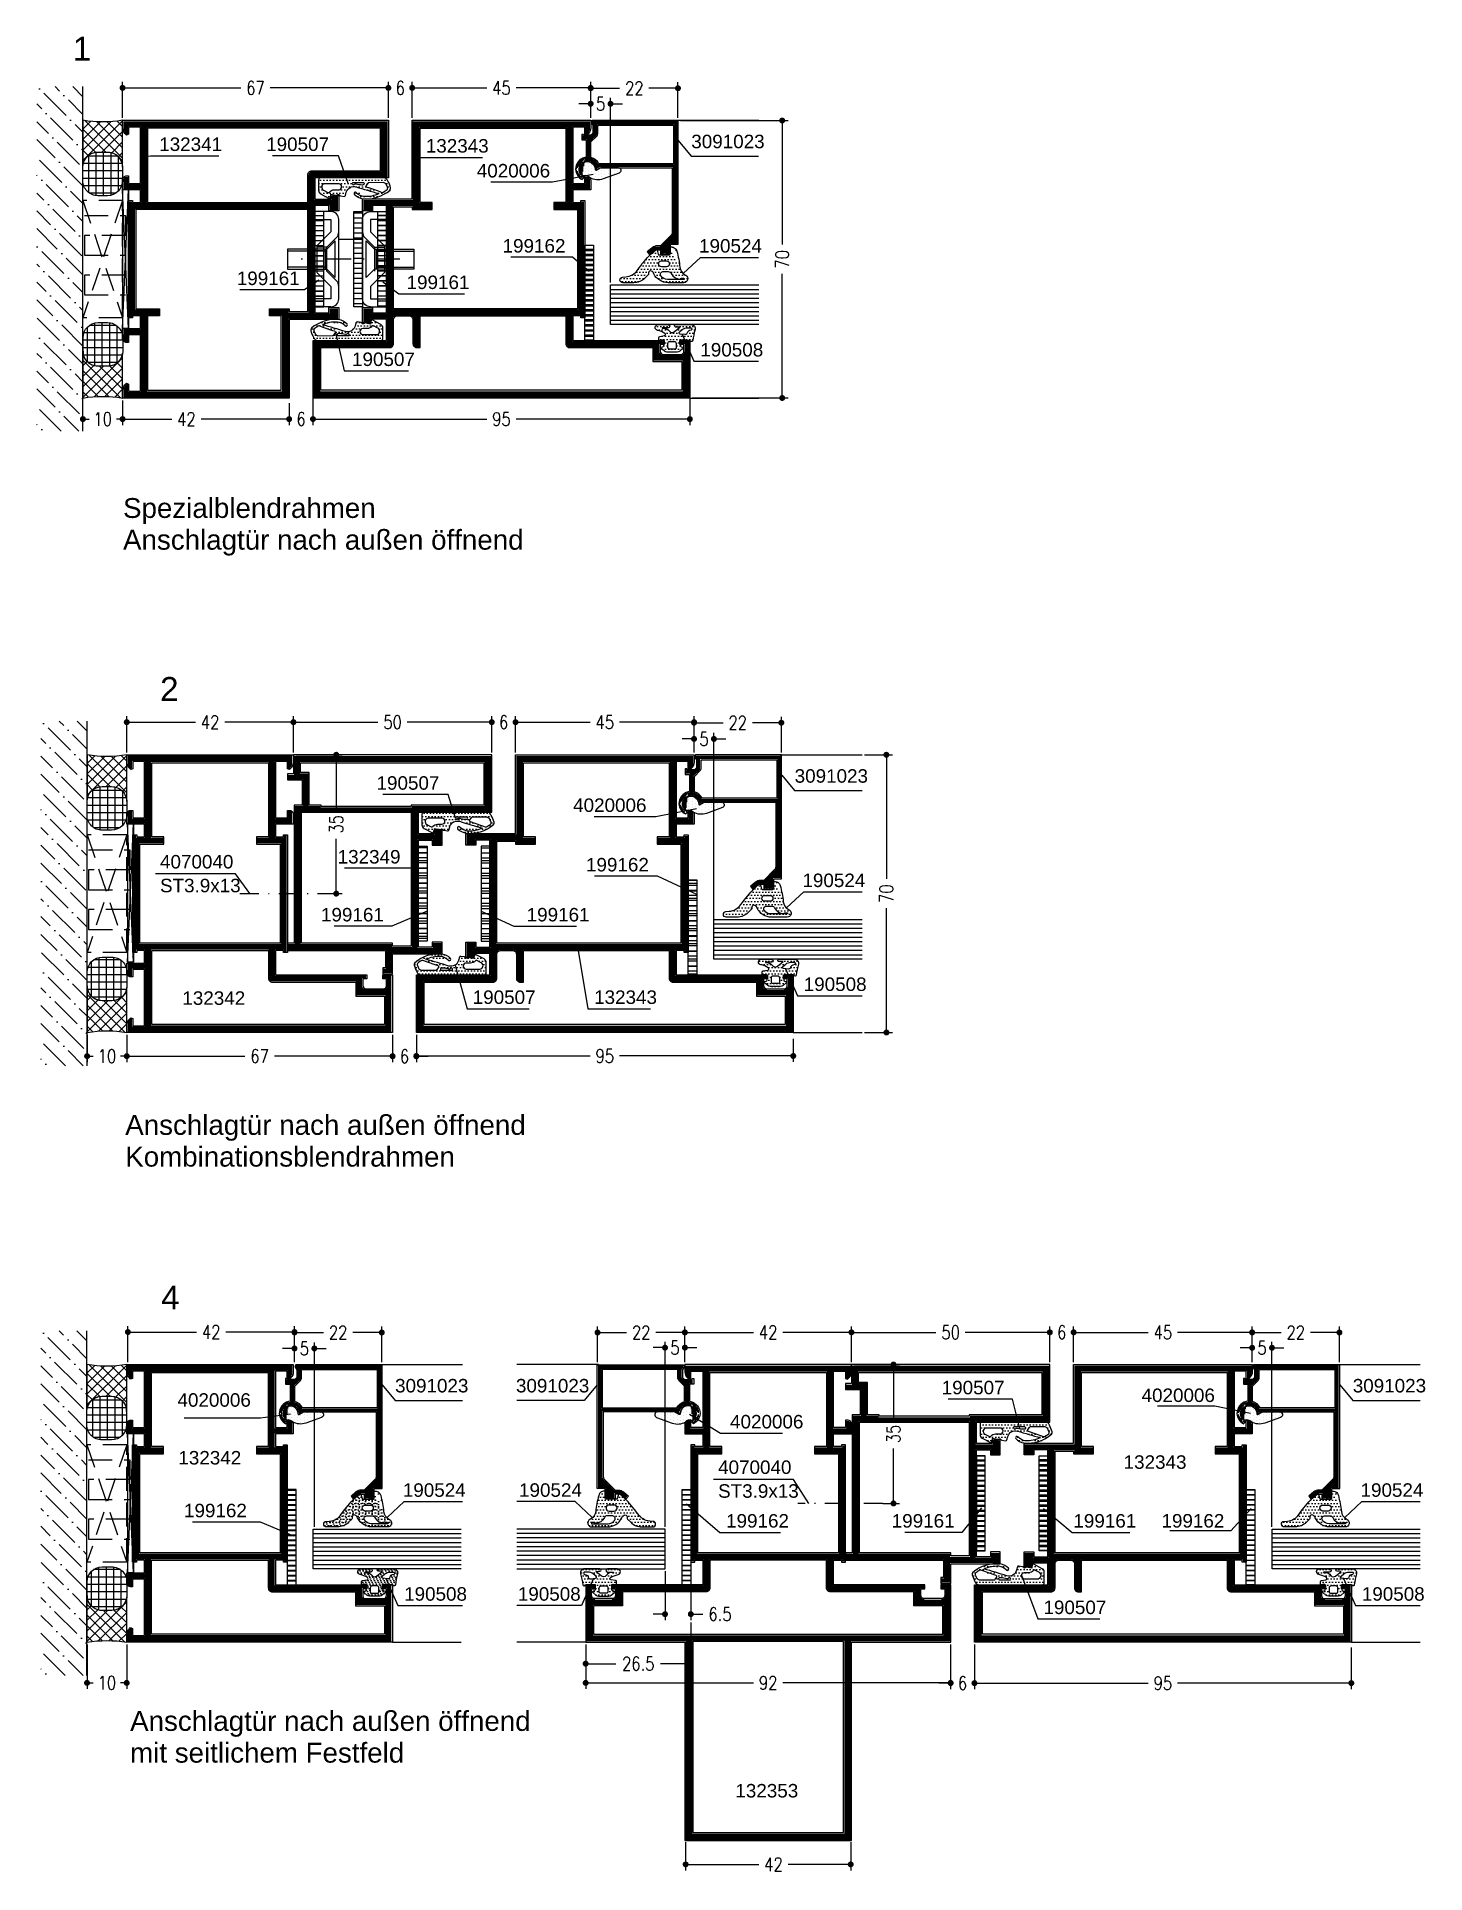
# Model space of a CAD drawing. Extents: x -247 to 191, y 24 to 414.
# Drawn here: x 15.7 to 190.7, y 23.6 to 255.1 of the extents above; entities outside this region: 1.
import ezdxf
from ezdxf.enums import TextEntityAlignment as Align

# ---------------------------------------------------------------- set-up
doc = ezdxf.new("R2010")
doc.units = 0
doc.header["$LTSCALE"] = 6
for name, pattern in [('AUSGEZOGEN', [0]), ('CENTER', [1.02, 0.5, -0.25, 0.02, -0.25]), ('VERDECKT', [0.75, 0.5, -0.25])]:
    doc.linetypes.add(name, pattern=pattern)
doc.layers.get('0').update_dxf_attribs({"color": 4, "linetype": 'CONTINUOUS'})
doc.layers.get('DEFPOINTS').update_dxf_attribs({"linetype": 'AUSGEZOGEN'})
for name, color, linetype in [('01TXT', 7, 'CONTINUOUS'), ('CENT_18', 3, 'CENTER'), ('CENT_25', 3, 'CENTER'), ('CONST18', 3, 'AUSGEZOGEN'), ('CONST25', 3, 'CONTINUOUS'), ('DICHT_PAR', 3, 'CONTINUOUS'), ('DICHT_SCH', 3, 'CONTINUOUS'), ('HIDE_25', 3, 'VERDECKT'), ('KH_NOR', 7, 'CONTINUOUS'), ('KH_SCH', 3, 'CONTINUOUS'), ('KN_NOR', 7, 'CONTINUOUS'), ('KN_SCH', 3, 'CONTINUOUS'), ('LLMASSE', 7, 'CONTINUOUS'), ('PNR', 7, 'CONTINUOUS')]:
    doc.layers.add(name, color=color, linetype=linetype)
doc.styles.get("Standard").update_dxf_attribs({"font": 'simplex.shx', "width": 0.8})
doc.styles.add('SWISS', font='swiss.ttf')
doc.styles.add('SWISSL', font='swissl.ttf')
doc.dimstyles.new('DOK-1ZU1-PUNKT', dxfattribs={"dimscale": 0, "dimtxt": 3, "dimasz": 1.5, "dimexe": 1.5, "dimexo": 0.6, "dimgap": 1.5, "dimtad": 0, "dimdsep": 46, "dimtxsty": 'Standard', "dimblk": 'PUNKT', "dimblk1": 'PUNKT', "dimblk2": 'PUNKT', "dimcen": 0, "dimclrd": 2, "dimclre": 2, "dimclrt": 7, "dimadec": 0, "dimazin": 0, "dimtfac": 0.7, "dimtdec": 4, "dimtofl": 0, "dimtmove": 0, "dimatfit": 3, "dimldrblk": 'PUNKT', "dimfxl": 1, "dimtolj": 1, "dimtzin": 0, "dimarcsym": 0})
doc.dimstyles.new('DOK-1ZU1-STRICH1', dxfattribs={"dimscale": 0, "dimtxt": 3, "dimasz": 1.5, "dimexe": 1.5, "dimexo": 0.6, "dimgap": 1.5, "dimtad": 0, "dimdsep": 46, "dimtxsty": 'Standard', "dimblk": 'PUNKT', "dimblk1": 'PUNKT', "dimblk2": 'PUNKT', "dimcen": 0, "dimclrd": 2, "dimclre": 2, "dimclrt": 7, "dimadec": 0, "dimazin": 0, "dimtfac": 0.7, "dimtdec": 4, "dimtofl": 0, "dimtmove": 0, "dimatfit": 3, "dimldrblk": 'PUNKT', "dimfxl": 1, "dimtolj": 1, "dimtzin": 0, "dimarcsym": 0})
doc.dimstyles.new('DOK-1ZU2-STRICH18', dxfattribs={"dimscale": 0.5, "dimtxt": 3.4, "dimasz": 1.5, "dimexe": 1.5, "dimexo": 0.6, "dimgap": 1.5, "dimtad": 0, "dimlfac": 2, "dimdsep": 46, "dimtxsty": 'Standard', "dimblk": 'PUNKT', "dimblk1": 'PUNKT', "dimblk2": 'PUNKT', "dimcen": 0, "dimclrd": 3, "dimclre": 3, "dimclrt": 3, "dimadec": 0, "dimazin": 0, "dimtfac": 0.7, "dimtdec": 4, "dimtofl": 0, "dimtmove": 0, "dimatfit": 3, "dimldrblk": 'PUNKT', "dimfxl": 1, "dimtolj": 1, "dimtzin": 0, "dimarcsym": 0})
pattern_1 = [(0, (0, 8.39844), (0.1984375, 0.396875), [0, -0.396875])]

msp = doc.modelspace()

# ---------------------------------------------------------------- texts
at = {"color": 3, "insert": (-247.5394, 414.2647), "char_height": 2, "width": 13.609369, "attachment_point": 1, "style": 'SWISSL'}
msp.add_mtext('13.02.2006', dxfattribs=at)
at = {"layer": '01TXT', "color": 40, "style": 'SWISS'}
for s, height, p in [('1', 3, (20.2, 252.1)), ('Spezialblendrahmen', 2.5, (26.5411, 194.4529)), ('Anschlagtür nach außen öffnend', 2.5, (26.5411, 190.4529)), ('2', 3, (31.212, 171.3984)), ('Anschlagtür nach außen öffnend', 2.5, (26.8158, 116.6987)), ('Kombinationsblendrahmen', 2.5, (26.8158, 112.6987)), ('4', 3, (31.346, 94.7)), ('Anschlagtür nach außen öffnend', 2.5, (27.4314, 41.5781)), ('mit seitlichem Festfeld', 2.5, (27.4314, 37.5781))]:
    msp.add_text(s, height=height, dxfattribs=at).set_placement(p)
at = {"layer": 'PNR', "color": 10, "style": 'SWISSL'}
for s, p in [('132341', (31.1, 240.7)), ('132343', (64.7, 240.5)), ('3091023', (98.1593, 241.049)), ('190524', (99.1391, 227.8944)), ('199161', (62.2757, 223.3)), ('190507', (55.4, 213.6)), ('190508', (99.3024, 214.8)), ('3091023', (111.1891, 161.0825)), ('4070040', (31.1992, 150.2715)), ('ST3.9x13', (31.1992, 147.2715)), ('190524', (112.1688, 147.9278)), ('199161', (77.412, 143.5984)), ('132342', (34.012, 133.0864)), ('190507', (70.612, 133.1984)), ('132343', (85.912, 133.1984)), ('190508', (112.3321, 134.8334)), ('3091023', (60.8233, 84.2359)), ('3091023', (76.0599, 84.2359)), ('3091023', (181.5299, 84.2359)), ('4020006', (103.046, 79.7)), ('132342', (33.5123, 75.1537)), ('4070040', (101.5398, 73.9611)), ('132343', (152.649, 74.6077)), ('190524', (61.8031, 71.0812)), ('190524', (76.4523, 71.0812)), ('ST3.9x13', (101.5398, 70.9611)), ('190524', (182.5097, 71.0812)), ('199162', (102.546, 67.2)), ('199161', (146.3193, 67.2)), ('190508', (61.9664, 57.9869)), ('190508', (76.2983, 57.9869)), ('190507', (142.546, 56.3)), ('190508', (182.673, 57.9868))]:
    msp.add_text(s, height=1.7, dxfattribs=at).set_placement(p)
for s, p in [('190507', (52.5, 240.7)), ('4020006', (80.3679, 237.365)), ('199162', (82.3, 227.9)), ('199161', (48.8, 223.8)), ('190507', (66.412, 160.1984)), ('4020006', (92.512, 157.3984)), ('132349', (61.512, 150.8984)), ('199162', (92.812, 149.8984)), ('199161', (59.412, 143.5984)), ('190507', (137.646, 84)), ('4020006', (42.646, 82.4344)), ('4020006', (164.16, 83.0299)), ('199162', (42.146, 68.5)), ('199161', (131.346, 67.2)), ('199162', (165.346, 67.2067)), ('132353', (111.6391, 33.1873))]:
    msp.add_text(s, height=1.7, dxfattribs=at).set_placement(p, align=Align.RIGHT)

# ---------------------------------------------------------------- blocks, each defined once
blk = doc.blocks.new('PUNKT')
at = {"color": 0, "linetype": 'CONTINUOUS'}
blk.add_line((-0.5, 0), (-1, 0), dxfattribs=at)
at = {"color": 0, "linetype": 'CONTINUOUS', "const_width": 0.5}
blk.add_lwpolyline([(-0.25, 0, 1), (0.25, 0, 1)], format="xyb", close=True, dxfattribs=at)
blk = doc.blocks.new('*D8')
at = {"layer": 'DEFPOINTS', "color": 0}
for p in [(85.48, 246.65), (85.48, 244.57), (87.98, 223.82)]:
    blk.add_point(p, dxfattribs=at)
at = {"layer": 'LLMASSE', "color": 3, "lineweight": -2}
for p, q in [((84.73, 246.65), (83.98, 246.65)), ((85.48, 244.87), (85.48, 247.4)), ((87.98, 224.12), (87.98, 247.4)), ((88.73, 246.65), (89.48, 246.65))]:
    blk.add_line(p, q, dxfattribs=at)
at = {"layer": 'LLMASSE', "color": 3, "lineweight": -2, "xscale": 0.75, "yscale": 0.75, "zscale": 0.75}
blk.add_blockref('PUNKT', (85.48, 246.65), dxfattribs=at)
at = {"layer": 'LLMASSE', "color": 3, "lineweight": -2, "xscale": 0.75, "yscale": 0.75, "zscale": 0.75, "rotation": 180}
blk.add_blockref('PUNKT', (87.98, 246.65), dxfattribs=at)
at = {"layer": 'LLMASSE', "color": 3, "insert": (86.73, 246.65), "char_height": 1.7, "attachment_point": 5}
blk.add_mtext('\\A1;5', dxfattribs=at)
blk = doc.blocks.new('*D9')
at = {"layer": 'DEFPOINTS', "color": 0}
for p in [(62.98, 248.65), (62.98, 244.56), (85.48, 244.56)]:
    blk.add_point(p, dxfattribs=at)
at = {"layer": 'LLMASSE', "color": 3, "lineweight": -2}
for p, q in [((62.98, 244.86), (62.98, 249.4)), ((63.73, 248.65), (72.38, 248.65)), ((84.73, 248.65), (76.08, 248.65)), ((85.48, 244.86), (85.48, 249.4))]:
    blk.add_line(p, q, dxfattribs=at)
at = {"layer": 'LLMASSE', "color": 3, "lineweight": -2, "xscale": 0.75, "yscale": 0.75, "zscale": 0.75, "rotation": 180}
blk.add_blockref('PUNKT', (62.98, 248.65), dxfattribs=at)
at = {"layer": 'LLMASSE', "color": 3, "lineweight": -2, "xscale": 0.75, "yscale": 0.75, "zscale": 0.75}
blk.add_blockref('PUNKT', (85.48, 248.65), dxfattribs=at)
at = {"layer": 'LLMASSE', "color": 3, "insert": (74.23, 248.65), "char_height": 1.7, "attachment_point": 5}
blk.add_mtext('\\A1;45', dxfattribs=at)
blk = doc.blocks.new('*D10')
at = {"layer": 'DEFPOINTS', "color": 0}
for p in [(59.98, 248.65), (59.98, 244.56), (62.98, 244.56)]:
    blk.add_point(p, dxfattribs=at)
at = {"layer": 'LLMASSE', "color": 3, "lineweight": -2}
for p, q in [((59.23, 248.65), (58.48, 248.65)), ((59.98, 244.86), (59.98, 249.4)), ((62.98, 244.86), (62.98, 249.4)), ((63.73, 248.65), (64.48, 248.65))]:
    blk.add_line(p, q, dxfattribs=at)
at = {"layer": 'LLMASSE', "color": 3, "lineweight": -2, "xscale": 0.75, "yscale": 0.75, "zscale": 0.75}
blk.add_blockref('PUNKT', (59.98, 248.65), dxfattribs=at)
at = {"layer": 'LLMASSE', "color": 3, "lineweight": -2, "xscale": 0.75, "yscale": 0.75, "zscale": 0.75, "rotation": 180}
blk.add_blockref('PUNKT', (62.98, 248.65), dxfattribs=at)
at = {"layer": 'LLMASSE', "color": 3, "insert": (61.48, 248.65), "char_height": 1.7, "attachment_point": 5}
blk.add_mtext('\\A1;6', dxfattribs=at)
blk = doc.blocks.new('*D11')
at = {"layer": 'DEFPOINTS', "color": 0}
for p in [(26.48, 248.65), (26.48, 244.56), (59.98, 244.56)]:
    blk.add_point(p, dxfattribs=at)
at = {"layer": 'LLMASSE', "color": 3, "lineweight": -2}
for p, q in [((26.48, 244.86), (26.48, 249.4)), ((27.23, 248.65), (41.38, 248.65)), ((59.23, 248.65), (45.08, 248.65)), ((59.98, 244.86), (59.98, 249.4))]:
    blk.add_line(p, q, dxfattribs=at)
at = {"layer": 'LLMASSE', "color": 3, "lineweight": -2, "xscale": 0.75, "yscale": 0.75, "zscale": 0.75, "rotation": 180}
blk.add_blockref('PUNKT', (26.48, 248.65), dxfattribs=at)
at = {"layer": 'LLMASSE', "color": 3, "lineweight": -2, "xscale": 0.75, "yscale": 0.75, "zscale": 0.75}
blk.add_blockref('PUNKT', (59.98, 248.65), dxfattribs=at)
at = {"layer": 'LLMASSE', "color": 3, "insert": (43.23, 248.65), "char_height": 1.7, "attachment_point": 5}
blk.add_mtext('\\A1;67', dxfattribs=at)
blk = doc.blocks.new('*D12')
at = {"layer": 'DEFPOINTS', "color": 0}
for p in [(50.48, 210.69), (97.98, 210.03), (50.48, 206.91)]:
    blk.add_point(p, dxfattribs=at)
at = {"layer": 'LLMASSE', "color": 3, "lineweight": -2}
for p, q in [((50.48, 210.39), (50.48, 206.16)), ((97.98, 209.73), (97.98, 206.16)), ((51.23, 206.91), (72.38, 206.91)), ((97.23, 206.91), (76.08, 206.91))]:
    blk.add_line(p, q, dxfattribs=at)
at = {"layer": 'LLMASSE', "color": 3, "lineweight": -2, "xscale": 0.75, "yscale": 0.75, "zscale": 0.75, "rotation": 180}
blk.add_blockref('PUNKT', (50.48, 206.91), dxfattribs=at)
at = {"layer": 'LLMASSE', "color": 3, "lineweight": -2, "xscale": 0.75, "yscale": 0.75, "zscale": 0.75}
blk.add_blockref('PUNKT', (97.98, 206.91), dxfattribs=at)
at = {"layer": 'LLMASSE', "color": 3, "insert": (74.23, 206.91), "char_height": 1.7, "attachment_point": 5}
blk.add_mtext('\\A1;95', dxfattribs=at)
blk = doc.blocks.new('*D13')
at = {"layer": 'DEFPOINTS', "color": 0}
for p in [(47.48, 209.23), (50.48, 209.56), (47.48, 206.91)]:
    blk.add_point(p, dxfattribs=at)
at = {"layer": 'LLMASSE', "color": 3, "lineweight": -2}
for p, q in [((47.48, 208.93), (47.48, 206.16)), ((50.48, 209.26), (50.48, 206.16)), ((46.73, 206.91), (45.98, 206.91)), ((51.23, 206.91), (51.98, 206.91))]:
    blk.add_line(p, q, dxfattribs=at)
at = {"layer": 'LLMASSE', "color": 3, "lineweight": -2, "xscale": 0.75, "yscale": 0.75, "zscale": 0.75}
blk.add_blockref('PUNKT', (47.48, 206.91), dxfattribs=at)
at = {"layer": 'LLMASSE', "color": 3, "lineweight": -2, "xscale": 0.75, "yscale": 0.75, "zscale": 0.75, "rotation": 180}
blk.add_blockref('PUNKT', (50.48, 206.91), dxfattribs=at)
at = {"layer": 'LLMASSE', "color": 3, "insert": (48.98, 206.91), "char_height": 1.7, "attachment_point": 5}
blk.add_mtext('\\A1;6', dxfattribs=at)
blk = doc.blocks.new('*D14')
at = {"layer": 'DEFPOINTS', "color": 0}
for p in [(26.48, 209.56), (47.48, 209.23), (26.48, 206.91)]:
    blk.add_point(p, dxfattribs=at)
at = {"layer": 'LLMASSE', "color": 3, "lineweight": -2}
for p, q in [((26.48, 209.26), (26.48, 206.16)), ((47.48, 208.93), (47.48, 206.16)), ((27.23, 206.91), (32.67, 206.91)), ((46.73, 206.91), (36.37, 206.91))]:
    blk.add_line(p, q, dxfattribs=at)
at = {"layer": 'LLMASSE', "color": 3, "lineweight": -2, "xscale": 0.75, "yscale": 0.75, "zscale": 0.75, "rotation": 180}
blk.add_blockref('PUNKT', (26.48, 206.91), dxfattribs=at)
at = {"layer": 'LLMASSE', "color": 3, "lineweight": -2, "xscale": 0.75, "yscale": 0.75, "zscale": 0.75}
blk.add_blockref('PUNKT', (47.48, 206.91), dxfattribs=at)
at = {"layer": 'LLMASSE', "color": 3, "insert": (34.52, 206.91), "char_height": 1.7, "attachment_point": 5}
blk.add_mtext('\\A1;42', dxfattribs=at)
blk = doc.blocks.new('*D15')
at = {"layer": 'DEFPOINTS', "color": 0}
for p in [(26.48, 209.56), (21.48, 206.91), (21.48, 205.39)]:
    blk.add_point(p, dxfattribs=at)
at = {"layer": 'LLMASSE', "color": 3, "lineweight": -2}
for p, q in [((26.48, 209.26), (26.48, 206.16)), ((21.48, 205.69), (21.48, 207.66)), ((22.23, 206.91), (22.26, 206.91)), ((25.73, 206.91), (25.7, 206.91))]:
    blk.add_line(p, q, dxfattribs=at)
at = {"layer": 'LLMASSE', "color": 3, "lineweight": -2, "xscale": 0.75, "yscale": 0.75, "zscale": 0.75, "rotation": 180}
blk.add_blockref('PUNKT', (21.48, 206.91), dxfattribs=at)
at = {"layer": 'LLMASSE', "color": 3, "lineweight": -2, "xscale": 0.75, "yscale": 0.75, "zscale": 0.75}
blk.add_blockref('PUNKT', (26.48, 206.91), dxfattribs=at)
at = {"layer": 'LLMASSE', "color": 3, "insert": (23.98, 206.91), "char_height": 1.7, "attachment_point": 5}
blk.add_mtext('\\A1;10', dxfattribs=at)
blk = doc.blocks.new('*D16')
at = {"layer": 'DEFPOINTS', "color": 0}
for p in [(76.01, 168.71), (76.01, 164.6), (98.51, 164.6)]:
    blk.add_point(p, dxfattribs=at)
at = {"layer": 'LLMASSE', "color": 3, "lineweight": -2}
for p, q in [((76.01, 164.9), (76.01, 169.46)), ((98.51, 164.9), (98.51, 169.46)), ((76.76, 168.71), (85.41, 168.71)), ((97.76, 168.71), (89.11, 168.71))]:
    blk.add_line(p, q, dxfattribs=at)
at = {"layer": 'LLMASSE', "color": 3, "lineweight": -2, "xscale": 0.75, "yscale": 0.75, "zscale": 0.75, "rotation": 180}
blk.add_blockref('PUNKT', (76.01, 168.71), dxfattribs=at)
at = {"layer": 'LLMASSE', "color": 3, "lineweight": -2, "xscale": 0.75, "yscale": 0.75, "zscale": 0.75}
blk.add_blockref('PUNKT', (98.51, 168.71), dxfattribs=at)
at = {"layer": 'LLMASSE', "color": 3, "insert": (87.26, 168.71), "char_height": 1.7, "attachment_point": 5}
blk.add_mtext('\\A1;45', dxfattribs=at)
blk = doc.blocks.new('*D17')
at = {"layer": 'DEFPOINTS', "color": 0}
for p in [(73.01, 168.71), (73.01, 164.6), (76.01, 164.6)]:
    blk.add_point(p, dxfattribs=at)
at = {"layer": 'LLMASSE', "color": 3, "lineweight": -2}
for p, q in [((73.01, 164.9), (73.01, 169.46)), ((76.01, 164.9), (76.01, 169.46)), ((72.26, 168.71), (71.51, 168.71)), ((76.76, 168.71), (77.51, 168.71))]:
    blk.add_line(p, q, dxfattribs=at)
at = {"layer": 'LLMASSE', "color": 3, "lineweight": -2, "xscale": 0.75, "yscale": 0.75, "zscale": 0.75}
blk.add_blockref('PUNKT', (73.01, 168.71), dxfattribs=at)
at = {"layer": 'LLMASSE', "color": 3, "lineweight": -2, "xscale": 0.75, "yscale": 0.75, "zscale": 0.75, "rotation": 180}
blk.add_blockref('PUNKT', (76.01, 168.71), dxfattribs=at)
at = {"layer": 'LLMASSE', "color": 3, "insert": (74.51, 168.71), "char_height": 1.7, "attachment_point": 5}
blk.add_mtext('\\A1;6', dxfattribs=at)
blk = doc.blocks.new('*D18')
at = {"layer": 'DEFPOINTS', "color": 0}
for p in [(48.01, 168.71), (48.01, 164.6), (73.01, 164.6)]:
    blk.add_point(p, dxfattribs=at)
at = {"layer": 'LLMASSE', "color": 3, "lineweight": -2}
for p, q in [((48.01, 164.9), (48.01, 169.46)), ((73.01, 164.9), (73.01, 169.46)), ((48.76, 168.71), (58.66, 168.71)), ((72.26, 168.71), (62.36, 168.71))]:
    blk.add_line(p, q, dxfattribs=at)
at = {"layer": 'LLMASSE', "color": 3, "lineweight": -2, "xscale": 0.75, "yscale": 0.75, "zscale": 0.75, "rotation": 180}
blk.add_blockref('PUNKT', (48.01, 168.71), dxfattribs=at)
at = {"layer": 'LLMASSE', "color": 3, "lineweight": -2, "xscale": 0.75, "yscale": 0.75, "zscale": 0.75}
blk.add_blockref('PUNKT', (73.01, 168.71), dxfattribs=at)
at = {"layer": 'LLMASSE', "color": 3, "insert": (60.51, 168.71), "char_height": 1.7, "attachment_point": 5}
blk.add_mtext('\\A1;50', dxfattribs=at)
blk = doc.blocks.new('*D19')
at = {"layer": 'DEFPOINTS', "color": 0}
for p in [(27.01, 168.71), (27.01, 164.6), (48.01, 164.6)]:
    blk.add_point(p, dxfattribs=at)
at = {"layer": 'LLMASSE', "color": 3, "lineweight": -2}
for p, q in [((27.01, 164.9), (27.01, 169.46)), ((48.01, 164.9), (48.01, 169.46)), ((27.76, 168.71), (35.66, 168.71)), ((47.26, 168.71), (39.36, 168.71))]:
    blk.add_line(p, q, dxfattribs=at)
at = {"layer": 'LLMASSE', "color": 3, "lineweight": -2, "xscale": 0.75, "yscale": 0.75, "zscale": 0.75, "rotation": 180}
blk.add_blockref('PUNKT', (27.01, 168.71), dxfattribs=at)
at = {"layer": 'LLMASSE', "color": 3, "lineweight": -2, "xscale": 0.75, "yscale": 0.75, "zscale": 0.75}
blk.add_blockref('PUNKT', (48.01, 168.71), dxfattribs=at)
at = {"layer": 'LLMASSE', "color": 3, "insert": (37.51, 168.71), "char_height": 1.7, "attachment_point": 5}
blk.add_mtext('\\A1;42', dxfattribs=at)
blk = doc.blocks.new('*D20')
at = {"layer": 'DEFPOINTS', "color": 0}
for p in [(98.51, 166.6), (98.51, 164.6), (101.01, 143.85)]:
    blk.add_point(p, dxfattribs=at)
at = {"layer": 'LLMASSE', "color": 3, "lineweight": -2}
for p, q in [((98.51, 164.9), (98.51, 167.35)), ((101.01, 144.15), (101.01, 167.35)), ((97.76, 166.6), (97.01, 166.6)), ((101.76, 166.6), (102.51, 166.6))]:
    blk.add_line(p, q, dxfattribs=at)
at = {"layer": 'LLMASSE', "color": 3, "lineweight": -2, "xscale": 0.75, "yscale": 0.75, "zscale": 0.75}
blk.add_blockref('PUNKT', (98.51, 166.6), dxfattribs=at)
at = {"layer": 'LLMASSE', "color": 3, "lineweight": -2, "xscale": 0.75, "yscale": 0.75, "zscale": 0.75, "rotation": 180}
blk.add_blockref('PUNKT', (101.01, 166.6), dxfattribs=at)
at = {"layer": 'LLMASSE', "color": 3, "insert": (99.76, 166.6), "char_height": 1.7, "attachment_point": 5}
blk.add_mtext('\\A1;5', dxfattribs=at)
blk = doc.blocks.new('*D21')
at = {"layer": 'DEFPOINTS', "color": 0}
for p in [(168.85, 89.86), (168.85, 87.75), (171.35, 67)]:
    blk.add_point(p, dxfattribs=at)
at = {"layer": 'LLMASSE', "color": 3, "lineweight": -2}
for p, q in [((168.85, 88.05), (168.85, 90.61)), ((171.35, 67.3), (171.35, 90.61)), ((168.1, 89.86), (167.35, 89.86)), ((172.1, 89.86), (172.85, 89.86))]:
    blk.add_line(p, q, dxfattribs=at)
at = {"layer": 'LLMASSE', "color": 3, "lineweight": -2, "xscale": 0.75, "yscale": 0.75, "zscale": 0.75}
blk.add_blockref('PUNKT', (168.85, 89.86), dxfattribs=at)
at = {"layer": 'LLMASSE', "color": 3, "lineweight": -2, "xscale": 0.75, "yscale": 0.75, "zscale": 0.75, "rotation": 180}
blk.add_blockref('PUNKT', (171.35, 89.86), dxfattribs=at)
at = {"layer": 'LLMASSE', "color": 3, "insert": (170.1, 89.86), "char_height": 1.7, "attachment_point": 5}
blk.add_mtext('\\A1;5', dxfattribs=at)
blk = doc.blocks.new('*D22')
at = {"layer": 'DEFPOINTS', "color": 0}
for p in [(63.51, 129.6), (111.01, 129.09), (63.51, 126.64)]:
    blk.add_point(p, dxfattribs=at)
at = {"layer": 'LLMASSE', "color": 3, "lineweight": -2}
for p, q in [((63.51, 129.3), (63.51, 125.89)), ((111.01, 128.79), (111.01, 125.89)), ((64.26, 126.64), (85.41, 126.64)), ((110.26, 126.64), (89.11, 126.64))]:
    blk.add_line(p, q, dxfattribs=at)
at = {"layer": 'LLMASSE', "color": 3, "lineweight": -2, "xscale": 0.75, "yscale": 0.75, "zscale": 0.75, "rotation": 180}
blk.add_blockref('PUNKT', (63.51, 126.64), dxfattribs=at)
at = {"layer": 'LLMASSE', "color": 3, "lineweight": -2, "xscale": 0.75, "yscale": 0.75, "zscale": 0.75}
blk.add_blockref('PUNKT', (111.01, 126.64), dxfattribs=at)
at = {"layer": 'LLMASSE', "color": 3, "insert": (87.26, 126.64), "char_height": 1.7, "attachment_point": 5}
blk.add_mtext('\\A1;95', dxfattribs=at)
blk = doc.blocks.new('*D23')
at = {"layer": 'DEFPOINTS', "color": 0}
for p in [(60.51, 129.6), (63.51, 129.6), (60.51, 126.6)]:
    blk.add_point(p, dxfattribs=at)
at = {"layer": 'LLMASSE', "color": 3, "lineweight": -2}
for p, q in [((60.51, 129.3), (60.51, 125.85)), ((63.51, 129.3), (63.51, 125.85)), ((59.76, 126.6), (59.01, 126.6)), ((64.26, 126.6), (65.01, 126.6))]:
    blk.add_line(p, q, dxfattribs=at)
at = {"layer": 'LLMASSE', "color": 3, "lineweight": -2, "xscale": 0.75, "yscale": 0.75, "zscale": 0.75}
blk.add_blockref('PUNKT', (60.51, 126.6), dxfattribs=at)
at = {"layer": 'LLMASSE', "color": 3, "lineweight": -2, "xscale": 0.75, "yscale": 0.75, "zscale": 0.75, "rotation": 180}
blk.add_blockref('PUNKT', (63.51, 126.6), dxfattribs=at)
at = {"layer": 'LLMASSE', "color": 3, "insert": (62.01, 126.6), "char_height": 1.7, "attachment_point": 5}
blk.add_mtext('\\A1;6', dxfattribs=at)
blk = doc.blocks.new('*D24')
at = {"layer": 'DEFPOINTS', "color": 0}
for p in [(27.01, 129.6), (60.51, 129.6), (27.01, 126.62)]:
    blk.add_point(p, dxfattribs=at)
at = {"layer": 'LLMASSE', "color": 3, "lineweight": -2}
for p, q in [((27.01, 129.3), (27.01, 125.87)), ((60.51, 129.3), (60.51, 125.87)), ((27.76, 126.62), (41.91, 126.62)), ((59.76, 126.62), (45.61, 126.62))]:
    blk.add_line(p, q, dxfattribs=at)
at = {"layer": 'LLMASSE', "color": 3, "lineweight": -2, "xscale": 0.75, "yscale": 0.75, "zscale": 0.75, "rotation": 180}
blk.add_blockref('PUNKT', (27.01, 126.62), dxfattribs=at)
at = {"layer": 'LLMASSE', "color": 3, "lineweight": -2, "xscale": 0.75, "yscale": 0.75, "zscale": 0.75}
blk.add_blockref('PUNKT', (60.51, 126.62), dxfattribs=at)
at = {"layer": 'LLMASSE', "color": 3, "insert": (43.76, 126.62), "char_height": 1.7, "attachment_point": 5}
blk.add_mtext('\\A1;67', dxfattribs=at)
blk = doc.blocks.new('*D25')
at = {"layer": 'DEFPOINTS', "color": 0}
for p in [(48.15, 89.78), (48.15, 87.75), (50.65, 67)]:
    blk.add_point(p, dxfattribs=at)
at = {"layer": 'LLMASSE', "color": 3, "lineweight": -2}
for p, q in [((48.15, 88.05), (48.15, 90.53)), ((50.65, 67.3), (50.65, 90.53)), ((47.4, 89.78), (46.65, 89.78)), ((51.4, 89.78), (52.15, 89.78))]:
    blk.add_line(p, q, dxfattribs=at)
at = {"layer": 'LLMASSE', "color": 3, "lineweight": -2, "xscale": 0.75, "yscale": 0.75, "zscale": 0.75}
blk.add_blockref('PUNKT', (48.15, 89.78), dxfattribs=at)
at = {"layer": 'LLMASSE', "color": 3, "lineweight": -2, "xscale": 0.75, "yscale": 0.75, "zscale": 0.75, "rotation": 180}
blk.add_blockref('PUNKT', (50.65, 89.78), dxfattribs=at)
at = {"layer": 'LLMASSE', "color": 3, "insert": (49.4, 89.78), "char_height": 1.7, "attachment_point": 5}
blk.add_mtext('\\A1;5', dxfattribs=at)
blk = doc.blocks.new('*D26')
at = {"layer": 'DEFPOINTS', "color": 0}
for p in [(146.35, 91.81), (146.35, 87.75), (168.85, 87.75)]:
    blk.add_point(p, dxfattribs=at)
at = {"layer": 'LLMASSE', "color": 3, "lineweight": -2}
for p, q in [((146.35, 88.05), (146.35, 92.56)), ((147.1, 91.81), (155.75, 91.81)), ((168.1, 91.81), (159.45, 91.81)), ((168.85, 88.05), (168.85, 92.56))]:
    blk.add_line(p, q, dxfattribs=at)
at = {"layer": 'LLMASSE', "color": 3, "lineweight": -2, "xscale": 0.75, "yscale": 0.75, "zscale": 0.75, "rotation": 180}
blk.add_blockref('PUNKT', (146.35, 91.81), dxfattribs=at)
at = {"layer": 'LLMASSE', "color": 3, "lineweight": -2, "xscale": 0.75, "yscale": 0.75, "zscale": 0.75}
blk.add_blockref('PUNKT', (168.85, 91.81), dxfattribs=at)
at = {"layer": 'LLMASSE', "color": 3, "insert": (157.6, 91.81), "char_height": 1.7, "attachment_point": 5}
blk.add_mtext('\\A1;45', dxfattribs=at)
blk = doc.blocks.new('*D27')
at = {"layer": 'DEFPOINTS', "color": 0}
for p in [(143.35, 91.81), (143.35, 87.75), (146.35, 87.75)]:
    blk.add_point(p, dxfattribs=at)
at = {"layer": 'LLMASSE', "color": 3, "lineweight": -2}
for p, q in [((142.6, 91.81), (141.85, 91.81)), ((143.35, 88.05), (143.35, 92.56)), ((146.35, 88.05), (146.35, 92.56)), ((147.1, 91.81), (147.85, 91.81))]:
    blk.add_line(p, q, dxfattribs=at)
at = {"layer": 'LLMASSE', "color": 3, "lineweight": -2, "xscale": 0.75, "yscale": 0.75, "zscale": 0.75}
blk.add_blockref('PUNKT', (143.35, 91.81), dxfattribs=at)
at = {"layer": 'LLMASSE', "color": 3, "lineweight": -2, "xscale": 0.75, "yscale": 0.75, "zscale": 0.75, "rotation": 180}
blk.add_blockref('PUNKT', (146.35, 91.81), dxfattribs=at)
at = {"layer": 'LLMASSE', "color": 3, "insert": (144.85, 91.81), "char_height": 1.7, "attachment_point": 5}
blk.add_mtext('\\A1;6', dxfattribs=at)
blk = doc.blocks.new('*D28')
at = {"layer": 'DEFPOINTS', "color": 0}
for p in [(118.35, 91.81), (118.35, 87.75), (143.35, 87.75)]:
    blk.add_point(p, dxfattribs=at)
at = {"layer": 'LLMASSE', "color": 3, "lineweight": -2}
for p, q in [((118.35, 88.05), (118.35, 92.56)), ((119.1, 91.81), (129, 91.81)), ((142.6, 91.81), (132.7, 91.81)), ((143.35, 88.05), (143.35, 92.56))]:
    blk.add_line(p, q, dxfattribs=at)
at = {"layer": 'LLMASSE', "color": 3, "lineweight": -2, "xscale": 0.75, "yscale": 0.75, "zscale": 0.75, "rotation": 180}
blk.add_blockref('PUNKT', (118.35, 91.81), dxfattribs=at)
at = {"layer": 'LLMASSE', "color": 3, "lineweight": -2, "xscale": 0.75, "yscale": 0.75, "zscale": 0.75}
blk.add_blockref('PUNKT', (143.35, 91.81), dxfattribs=at)
at = {"layer": 'LLMASSE', "color": 3, "insert": (130.85, 91.81), "char_height": 1.7, "attachment_point": 5}
blk.add_mtext('\\A1;50', dxfattribs=at)
blk = doc.blocks.new('*D29')
at = {"layer": 'DEFPOINTS', "color": 0}
for p in [(97.35, 91.81), (97.35, 87.75), (118.35, 87.75)]:
    blk.add_point(p, dxfattribs=at)
at = {"layer": 'LLMASSE', "color": 3, "lineweight": -2}
for p, q in [((97.35, 88.05), (97.35, 92.56)), ((98.1, 91.81), (106, 91.81)), ((117.6, 91.81), (109.7, 91.81)), ((118.35, 88.05), (118.35, 92.56))]:
    blk.add_line(p, q, dxfattribs=at)
at = {"layer": 'LLMASSE', "color": 3, "lineweight": -2, "xscale": 0.75, "yscale": 0.75, "zscale": 0.75, "rotation": 180}
blk.add_blockref('PUNKT', (97.35, 91.81), dxfattribs=at)
at = {"layer": 'LLMASSE', "color": 3, "lineweight": -2, "xscale": 0.75, "yscale": 0.75, "zscale": 0.75}
blk.add_blockref('PUNKT', (118.35, 91.81), dxfattribs=at)
at = {"layer": 'LLMASSE', "color": 3, "insert": (107.85, 91.81), "char_height": 1.7, "attachment_point": 5}
blk.add_mtext('\\A1;42', dxfattribs=at)
blk = doc.blocks.new('*D30')
at = {"layer": 'DEFPOINTS', "color": 0}
for p in [(94.85, 89.88), (97.35, 87.75), (94.85, 67)]:
    blk.add_point(p, dxfattribs=at)
at = {"layer": 'LLMASSE', "color": 3, "lineweight": -2}
for p, q in [((94.85, 67.3), (94.85, 90.63)), ((97.35, 88.05), (97.35, 90.63)), ((94.1, 89.88), (93.35, 89.88)), ((98.1, 89.88), (98.85, 89.88))]:
    blk.add_line(p, q, dxfattribs=at)
at = {"layer": 'LLMASSE', "color": 3, "lineweight": -2, "xscale": 0.75, "yscale": 0.75, "zscale": 0.75}
blk.add_blockref('PUNKT', (94.85, 89.88), dxfattribs=at)
at = {"layer": 'LLMASSE', "color": 3, "lineweight": -2, "xscale": 0.75, "yscale": 0.75, "zscale": 0.75, "rotation": 180}
blk.add_blockref('PUNKT', (97.35, 89.88), dxfattribs=at)
at = {"layer": 'LLMASSE', "color": 3, "insert": (96.1, 89.88), "char_height": 1.7, "attachment_point": 5}
blk.add_mtext('\\A1;5', dxfattribs=at)
blk = doc.blocks.new('*D31')
at = {"layer": 'DEFPOINTS', "color": 0}
for p in [(27.15, 91.85), (48.15, 90.53), (27.15, 87.75)]:
    blk.add_point(p, dxfattribs=at)
at = {"layer": 'LLMASSE', "color": 3, "lineweight": -2}
for p, q in [((27.15, 88.05), (27.15, 92.6)), ((48.15, 90.83), (48.15, 92.6)), ((27.9, 91.85), (35.8, 91.85)), ((47.4, 91.85), (39.5, 91.85))]:
    blk.add_line(p, q, dxfattribs=at)
at = {"layer": 'LLMASSE', "color": 3, "lineweight": -2, "xscale": 0.75, "yscale": 0.75, "zscale": 0.75, "rotation": 180}
blk.add_blockref('PUNKT', (27.15, 91.85), dxfattribs=at)
at = {"layer": 'LLMASSE', "color": 3, "lineweight": -2, "xscale": 0.75, "yscale": 0.75, "zscale": 0.75}
blk.add_blockref('PUNKT', (48.15, 91.85), dxfattribs=at)
at = {"layer": 'LLMASSE', "color": 3, "insert": (37.65, 91.85), "char_height": 1.7, "attachment_point": 5}
blk.add_mtext('\\A1;42', dxfattribs=at)
blk = doc.blocks.new('*D32')
at = {"layer": 'DEFPOINTS', "color": 0}
for p in [(118.35, 87.75), (122, 70.25), (123.65, 70.25)]:
    blk.add_point(p, dxfattribs=at)
at = {"layer": 'LLMASSE', "color": 3, "lineweight": -2}
for p, q in [((118.65, 87.75), (124.4, 87.75)), ((123.65, 87), (123.65, 80.85)), ((123.65, 71), (123.65, 77.15)), ((122.3, 70.25), (124.4, 70.25))]:
    blk.add_line(p, q, dxfattribs=at)
at = {"layer": 'LLMASSE', "color": 3, "lineweight": -2, "xscale": 0.75, "yscale": 0.75, "zscale": 0.75}
for p, rotation in [((123.65, 87.75), 90), ((123.65, 70.25), 270)]:
    blk.add_blockref('PUNKT', p, dxfattribs=dict(at, rotation=rotation))
at = {"layer": 'LLMASSE', "color": 3, "insert": (123.65, 79), "char_height": 1.7, "attachment_point": 5, "rotation": 90}
blk.add_mtext('\\A1;35', dxfattribs=at)
blk = doc.blocks.new('*D33')
at = {"layer": 'DEFPOINTS', "color": 0}
for p in [(48.01, 164.6), (51.66, 147.1), (53.41, 147.1)]:
    blk.add_point(p, dxfattribs=at)
at = {"layer": 'LLMASSE', "color": 3, "lineweight": -2}
for p, q in [((48.31, 164.6), (54.16, 164.6)), ((53.41, 163.85), (53.41, 157.7)), ((53.41, 147.85), (53.41, 154)), ((51.96, 147.1), (54.16, 147.1))]:
    blk.add_line(p, q, dxfattribs=at)
at = {"layer": 'LLMASSE', "color": 3, "lineweight": -2, "xscale": 0.75, "yscale": 0.75, "zscale": 0.75}
for p, rotation in [((53.41, 164.6), 90), ((53.41, 147.1), 270)]:
    blk.add_blockref('PUNKT', p, dxfattribs=dict(at, rotation=rotation))
at = {"layer": 'LLMASSE', "color": 3, "insert": (53.41, 155.85), "char_height": 1.7, "attachment_point": 5, "rotation": 90}
blk.add_mtext('\\A1;35', dxfattribs=at)
blk = doc.blocks.new('*D34')
at = {"layer": 'DEFPOINTS', "color": 0}
for p in [(94.85, 62), (98.1, 60), (98.1, 56.29)]:
    blk.add_point(p, dxfattribs=at)
at = {"layer": 'LLMASSE', "color": 3, "lineweight": -2}
for p, q in [((94.85, 61.7), (94.85, 55.54)), ((98.1, 59.7), (98.1, 55.54)), ((94.1, 56.29), (93.35, 56.29)), ((98.85, 56.29), (99.6, 56.29))]:
    blk.add_line(p, q, dxfattribs=at)
at = {"layer": 'LLMASSE', "color": 3, "lineweight": -2, "xscale": 0.75, "yscale": 0.75, "zscale": 0.75}
blk.add_blockref('PUNKT', (94.85, 56.29), dxfattribs=at)
at = {"layer": 'LLMASSE', "color": 3, "lineweight": -2, "xscale": 0.75, "yscale": 0.75, "zscale": 0.75, "rotation": 180}
blk.add_blockref('PUNKT', (98.1, 56.29), dxfattribs=at)
at = {"layer": 'LLMASSE', "color": 3, "insert": (101.78, 56.29), "char_height": 1.7, "attachment_point": 5}
blk.add_mtext('\\A1;6.5', dxfattribs=at)
blk = doc.blocks.new('*D35')
at = {"layer": 'DEFPOINTS', "color": 0}
for p in [(133.85, 52.75), (181.35, 52.39), (133.85, 47.6)]:
    blk.add_point(p, dxfattribs=at)
at = {"layer": 'LLMASSE', "color": 3, "lineweight": -2}
for p, q in [((133.85, 52.45), (133.85, 46.85)), ((181.35, 52.09), (181.35, 46.85)), ((134.6, 47.6), (155.75, 47.6)), ((180.6, 47.6), (159.45, 47.6))]:
    blk.add_line(p, q, dxfattribs=at)
at = {"layer": 'LLMASSE', "color": 3, "lineweight": -2, "xscale": 0.75, "yscale": 0.75, "zscale": 0.75, "rotation": 180}
blk.add_blockref('PUNKT', (133.85, 47.6), dxfattribs=at)
at = {"layer": 'LLMASSE', "color": 3, "lineweight": -2, "xscale": 0.75, "yscale": 0.75, "zscale": 0.75}
blk.add_blockref('PUNKT', (181.35, 47.6), dxfattribs=at)
at = {"layer": 'LLMASSE', "color": 3, "insert": (157.6, 47.6), "char_height": 1.7, "attachment_point": 5}
blk.add_mtext('\\A1;95', dxfattribs=at)
blk = doc.blocks.new('*D36')
at = {"layer": 'DEFPOINTS', "color": 0}
for p in [(130.85, 52.75), (133.85, 52.75), (130.85, 47.6)]:
    blk.add_point(p, dxfattribs=at)
at = {"layer": 'LLMASSE', "color": 3, "lineweight": -2}
for p, q in [((130.85, 52.45), (130.85, 46.85)), ((133.85, 52.45), (133.85, 46.85)), ((130.1, 47.6), (129.35, 47.6)), ((134.6, 47.6), (135.35, 47.6))]:
    blk.add_line(p, q, dxfattribs=at)
at = {"layer": 'LLMASSE', "color": 3, "lineweight": -2, "xscale": 0.75, "yscale": 0.75, "zscale": 0.75}
blk.add_blockref('PUNKT', (130.85, 47.6), dxfattribs=at)
at = {"layer": 'LLMASSE', "color": 3, "lineweight": -2, "xscale": 0.75, "yscale": 0.75, "zscale": 0.75, "rotation": 180}
blk.add_blockref('PUNKT', (133.85, 47.6), dxfattribs=at)
at = {"layer": 'LLMASSE', "color": 3, "insert": (132.35, 47.6), "char_height": 1.7, "attachment_point": 5}
blk.add_mtext('\\A1;6', dxfattribs=at)
blk = doc.blocks.new('*D37')
at = {"layer": 'DEFPOINTS', "color": 0}
for p in [(84.85, 52.75), (130.85, 52.75), (84.85, 47.63)]:
    blk.add_point(p, dxfattribs=at)
at = {"layer": 'LLMASSE', "color": 3, "lineweight": -2}
for p, q in [((84.85, 52.45), (84.85, 46.88)), ((130.85, 52.45), (130.85, 46.88)), ((85.6, 47.63), (106, 47.63)), ((130.1, 47.63), (109.7, 47.63))]:
    blk.add_line(p, q, dxfattribs=at)
at = {"layer": 'LLMASSE', "color": 3, "lineweight": -2, "xscale": 0.75, "yscale": 0.75, "zscale": 0.75, "rotation": 180}
blk.add_blockref('PUNKT', (84.85, 47.63), dxfattribs=at)
at = {"layer": 'LLMASSE', "color": 3, "lineweight": -2, "xscale": 0.75, "yscale": 0.75, "zscale": 0.75}
blk.add_blockref('PUNKT', (130.85, 47.63), dxfattribs=at)
at = {"layer": 'LLMASSE', "color": 3, "insert": (107.85, 47.63), "char_height": 1.7, "attachment_point": 5}
blk.add_mtext('\\A1;92', dxfattribs=at)
blk = doc.blocks.new('*D38')
at = {"layer": 'DEFPOINTS', "color": 0}
for p in [(98.1, 55.54), (84.85, 52.45), (98.1, 50.05)]:
    blk.add_point(p, dxfattribs=at)
at = {"layer": 'LLMASSE', "color": 3, "lineweight": -2}
for p, q in [((98.1, 55.24), (98.1, 49.3)), ((84.85, 52.15), (84.85, 49.3)), ((85.6, 50.05), (88.66, 50.05)), ((97.35, 50.05), (94.3, 50.05))]:
    blk.add_line(p, q, dxfattribs=at)
at = {"layer": 'LLMASSE', "color": 3, "lineweight": -2, "xscale": 0.75, "yscale": 0.75, "zscale": 0.75, "rotation": 180}
blk.add_blockref('PUNKT', (84.85, 50.05), dxfattribs=at)
at = {"layer": 'LLMASSE', "color": 3, "lineweight": -2, "xscale": 0.75, "yscale": 0.75, "zscale": 0.75}
blk.add_blockref('PUNKT', (98.1, 50.05), dxfattribs=at)
at = {"layer": 'LLMASSE', "color": 3, "insert": (91.48, 50.05), "char_height": 1.7, "attachment_point": 5}
blk.add_mtext('\\A1;26.5', dxfattribs=at)
blk = doc.blocks.new('*D39')
at = {"layer": 'DEFPOINTS', "color": 0}
for p in [(97.45, 27.85), (118.25, 27.85), (118.25, 24.75)]:
    blk.add_point(p, dxfattribs=at)
at = {"layer": 'LLMASSE', "color": 3, "lineweight": -2}
for p, q in [((97.45, 27.55), (97.45, 24)), ((118.25, 27.55), (118.25, 24)), ((98.2, 24.75), (106.67, 24.75)), ((117.5, 24.75), (110.37, 24.75))]:
    blk.add_line(p, q, dxfattribs=at)
at = {"layer": 'LLMASSE', "color": 3, "lineweight": -2, "xscale": 0.75, "yscale": 0.75, "zscale": 0.75, "rotation": 180}
blk.add_blockref('PUNKT', (97.45, 24.75), dxfattribs=at)
at = {"layer": 'LLMASSE', "color": 3, "lineweight": -2, "xscale": 0.75, "yscale": 0.75, "zscale": 0.75}
blk.add_blockref('PUNKT', (118.25, 24.75), dxfattribs=at)
at = {"layer": 'LLMASSE', "color": 3, "insert": (108.52, 24.75), "char_height": 1.7, "attachment_point": 5}
blk.add_mtext('\\A1;42', dxfattribs=at)
blk = doc.blocks.new('*X47')
for p, q in [((21.88, 27.18), (22, 27.31)), ((26.88, 22.18), (21.88, 27.18)), ((21.88, 25.86), (22.56, 26.54)), ((21.88, 24.53), (23.48, 26.13)), ((21.88, 23.21), (24.78, 26.1)), ((25.46, 22.27), (21.88, 25.85)), ((22.14, 22.14), (26.88, 26.88)), ((23.62, 22.29), (26.88, 25.55)), ((26.88, 23.5), (24.28, 26.1)), ((26.88, 24.83), (25.52, 26.19)), ((26.88, 26.15), (26.34, 26.69)), ((26.88, 27.48), (26.81, 27.55)), ((24.1, 22.31), (21.88, 24.52)), ((22.85, 22.23), (21.88, 23.2)), ((24.95, 22.3), (26.88, 24.23)), ((26.18, 22.2), (26.88, 22.9))]:
    blk.add_line(p, q)
blk = doc.blocks.new('*X46')
for p, q in [((19.69, 171.53), (19.69, 176.18)), ((19.79, 176.25), (23.18, 176.25)), ((20.62, 171.12), (20.62, 176.58)), ((21.56, 171.1), (21.56, 176.6)), ((22.5, 171.15), (22.5, 176.55)), ((23.44, 171.67), (23.44, 176.03)), ((18.99, 174.38), (23.99, 174.38)), ((19.09, 175.31), (23.88, 175.31)), ((18.99, 173.44), (23.99, 173.44)), ((19.05, 172.5), (23.92, 172.5)), ((19.64, 171.56), (23.33, 171.56))]:
    blk.add_line(p, q)
blk = doc.blocks.new('*X44')
for p, q in [((55.8, 46.9), (55.8, 66.8)), ((56, 46.9), (56, 66.8)), ((56.2, 46.9), (56.2, 66.8)), ((56.4, 46.91), (56.4, 66.8)), ((56.6, 46.96), (56.6, 66.8)), ((56.8, 47.08), (56.8, 66.8)), ((57, 47.31), (57, 66.8)), ((57.2, 65.2), (57.2, 66.8)), ((57.4, 65.2), (57.4, 66.8)), ((57.6, 65.2), (57.6, 66.8)), ((57.8, 65.2), (57.8, 66.8)), ((58, 65.2), (58, 66.8)), ((58.2, 65.2), (58.2, 66.8)), ((58.4, 65.2), (58.4, 66.8)), ((58.6, 65.2), (58.6, 66.8)), ((58.8, 65.2), (58.8, 66.8)), ((59, 65.2), (59, 66.8)), ((59.2, 65.2), (59.2, 66.8)), ((59.4, 65.2), (59.4, 66.8)), ((59.6, 65.2), (59.6, 66.8)), ((59.8, 65.2), (59.8, 66.8)), ((60, 65.2), (60, 66.8)), ((60.2, 65.2), (60.2, 66.8)), ((60.4, 65.2), (60.4, 66.8)), ((60.6, 65.2), (60.6, 66.8)), ((60.8, 65.2), (60.8, 66.8)), ((61, 65.2), (61, 66.8)), ((61.2, 65.2), (61.2, 66.8)), ((61.4, 65.2), (61.4, 66.8)), ((61.6, 65.2), (61.6, 66.8)), ((61.8, 65.2), (61.8, 66.8)), ((62, 65.2), (62, 66.8)), ((62.2, 65.2), (62.2, 66.8)), ((62.4, 65.2), (62.4, 66.8)), ((62.6, 65.2), (62.6, 66.8)), ((62.8, 65.2), (62.8, 66.8)), ((63, 65.2), (63, 66.8)), ((63.2, 65.2), (63.2, 66.8)), ((63.4, 65.2), (63.4, 66.8)), ((63.6, 65.2), (63.6, 66.8)), ((63.8, 65.2), (63.8, 66.8)), ((64, 65.2), (64, 66.8)), ((64.2, 65.2), (64.2, 66.8)), ((64.4, 65.2), (64.4, 66.8)), ((64.6, 65.2), (64.6, 66.8)), ((64.8, 65.2), (64.8, 66.8)), ((65, 65.2), (65, 66.8)), ((65.2, 65.2), (65.2, 66.8)), ((65.4, 65.2), (65.4, 66.8)), ((65.6, 65.2), (65.6, 66.8)), ((65.8, 65.2), (65.8, 66.8)), ((66, 65.2), (66, 66.8)), ((66.2, 65.2), (66.2, 66.8)), ((66.4, 65.2), (66.4, 66.8)), ((66.6, 65.2), (66.6, 66.8)), ((66.8, 65.2), (66.8, 66.8)), ((67, 65.2), (67, 66.8)), ((67.2, 65.2), (67.2, 66.8)), ((67.4, 65.2), (67.4, 66.8)), ((67.6, 65.2), (67.6, 66.8)), ((67.8, 65.2), (67.8, 66.8)), ((68, 65.2), (68, 66.8)), ((68.2, 65.2), (68.2, 66.8)), ((68.4, 4.7), (68.4, 66.8)), ((68.6, 0.2), (68.6, 66.8)), ((68.8, 0.2), (68.8, 66.8)), ((69, 0.2), (69, 66.8)), ((69.2, 0.2), (69.2, 66.8)), ((69.4, 0.2), (69.4, 66.8)), ((69.6, 0.2), (69.6, 66.8)), ((20.2, 40.2), (20.2, 54.3)), ((20.4, 40.2), (20.4, 54.3)), ((20.6, 40.2), (20.6, 54.3)), ((20.8, 40.2), (20.8, 54.3)), ((21, 37.2), (21, 54.3)), ((21.2, 37.2), (21.2, 54.3)), ((21.4, 52.2), (21.4, 54.3)), ((21.6, 52.2), (21.6, 54.3)), ((21.8, 52.2), (21.8, 54.3)), ((22, 52.2), (22, 54.3)), ((22.2, 52.2), (22.2, 54.3)), ((22.4, 52.2), (22.4, 54.3)), ((47.6, 52.2), (47.6, 54.3)), ((47.8, 52.2), (47.8, 54.3)), ((48, 52.2), (48, 54.3)), ((48.2, 52.2), (48.2, 54.3)), ((48.4, 52.2), (48.4, 54.3)), ((48.6, 52.2), (48.6, 54.3)), ((48.8, 1.7), (48.8, 54.3)), ((49, 1.7), (49, 54.3)), ((49.2, 46.9), (49.2, 54.3)), ((49.4, 46.9), (49.4, 54.3)), ((49.6, 46.9), (49.6, 54.3)), ((49.8, 46.9), (49.8, 54.3)), ((50, 52.7), (50, 54.3)), ((50.2, 52.7), (50.2, 54.3)), ((50.4, 52.7), (50.4, 54.3)), ((50.6, 52.7), (50.6, 54.3)), ((50.8, 52.7), (50.8, 54.3)), ((51, 52.7), (51, 53.38)), ((21.4, 37.2), (21.4, 48.3)), ((21.6, 46.9), (21.6, 48.3)), ((21.8, 46.9), (21.8, 48.3)), ((22, 46.9), (22, 48.3)), ((22.2, 46.9), (22.2, 48.3)), ((22.4, 46.9), (22.4, 48.3)), ((22.6, 46.9), (22.6, 48.3)), ((22.8, 46.9), (22.8, 48.3)), ((23, 46.9), (23, 48.3)), ((23.2, 46.9), (23.2, 48.3)), ((23.4, 46.9), (23.4, 48.3)), ((23.6, 46.9), (23.6, 48.3)), ((23.8, 46.9), (23.8, 48.3)), ((24, 46.9), (24, 48.3)), ((24.2, 46.9), (24.2, 48.3)), ((24.4, 46.9), (24.4, 48.3)), ((24.6, 46.9), (24.6, 48.3)), ((24.8, 46.9), (24.8, 48.3)), ((25, 46.9), (25, 48.3)), ((25.2, 46.9), (25.2, 48.3)), ((25.4, 46.9), (25.4, 48.3)), ((25.6, 46.9), (25.6, 48.3)), ((25.8, 46.9), (25.8, 48.3)), ((26, 46.9), (26, 48.3)), ((26.2, 46.9), (26.2, 48.3)), ((26.4, 46.9), (26.4, 48.3)), ((26.6, 46.9), (26.6, 48.3)), ((26.8, 46.9), (26.8, 48.3)), ((27, 46.9), (27, 48.3)), ((27.2, 46.9), (27.2, 48.3)), ((27.4, 46.9), (27.4, 48.3)), ((27.6, 46.9), (27.6, 48.3)), ((27.8, 46.9), (27.8, 48.3)), ((28, 46.9), (28, 48.3)), ((28.2, 46.9), (28.2, 48.3)), ((28.4, 46.9), (28.4, 48.3)), ((28.6, 46.9), (28.6, 48.3)), ((28.8, 46.9), (28.8, 48.3)), ((29, 46.9), (29, 48.3)), ((29.2, 46.9), (29.2, 48.3)), ((29.4, 46.9), (29.4, 48.3)), ((29.6, 46.9), (29.6, 48.3)), ((29.8, 46.9), (29.8, 48.3)), ((30, 46.9), (30, 48.3)), ((30.2, 46.9), (30.2, 48.3)), ((30.4, 46.9), (30.4, 48.3)), ((30.6, 46.9), (30.6, 48.3)), ((30.8, 46.9), (30.8, 48.3)), ((31, 46.9), (31, 48.3)), ((31.2, 46.9), (31.2, 48.3)), ((31.4, 46.9), (31.4, 48.3)), ((31.6, 46.9), (31.6, 48.3)), ((31.8, 46.9), (31.8, 48.3)), ((32, 46.9), (32, 48.3)), ((32.2, 46.9), (32.2, 48.3)), ((32.4, 46.9), (32.4, 48.3)), ((32.6, 46.9), (32.6, 48.3)), ((32.8, 46.9), (32.8, 48.3)), ((33, 46.9), (33, 48.3)), ((33.2, 46.9), (33.2, 48.3)), ((33.4, 46.9), (33.4, 48.3)), ((33.6, 46.9), (33.6, 48.3)), ((33.8, 46.9), (33.8, 48.3)), ((34, 46.9), (34, 48.3)), ((34.2, 46.9), (34.2, 48.3)), ((34.4, 46.9), (34.4, 48.3)), ((34.6, 46.9), (34.6, 48.3)), ((34.8, 46.9), (34.8, 48.3)), ((35, 46.9), (35, 48.3)), ((35.2, 46.9), (35.2, 48.3)), ((35.4, 46.9), (35.4, 48.3)), ((35.6, 46.9), (35.6, 48.3)), ((35.8, 46.9), (35.8, 48.3)), ((36, 46.9), (36, 48.3)), ((36.2, 46.9), (36.2, 48.3)), ((36.4, 46.9), (36.4, 48.3)), ((36.6, 46.9), (36.6, 48.3)), ((36.8, 46.9), (36.8, 48.3)), ((37, 46.9), (37, 48.3)), ((37.2, 46.9), (37.2, 48.3)), ((37.4, 46.9), (37.4, 48.3)), ((37.6, 46.9), (37.6, 48.3)), ((37.8, 46.9), (37.8, 48.3)), ((38, 46.9), (38, 48.3)), ((38.2, 46.9), (38.2, 48.3)), ((38.4, 46.9), (38.4, 48.3)), ((38.6, 46.9), (38.6, 48.3)), ((38.8, 46.9), (38.8, 48.3)), ((39, 46.9), (39, 48.3)), ((39.2, 46.9), (39.2, 48.3)), ((39.4, 46.9), (39.4, 48.3)), ((39.6, 46.9), (39.6, 48.3)), ((39.8, 46.9), (39.8, 48.3)), ((40, 46.9), (40, 48.3)), ((40.2, 46.9), (40.2, 48.3)), ((40.4, 46.9), (40.4, 48.3)), ((40.6, 46.9), (40.6, 48.3)), ((40.8, 46.9), (40.8, 48.3)), ((41, 46.9), (41, 48.3)), ((41.2, 46.9), (41.2, 48.3)), ((41.4, 46.9), (41.4, 48.3)), ((41.6, 46.9), (41.6, 48.3)), ((41.8, 46.9), (41.8, 48.3)), ((42, 46.9), (42, 48.3)), ((42.2, 46.9), (42.2, 48.3)), ((42.4, 46.9), (42.4, 48.3)), ((42.6, 46.9), (42.6, 48.3)), ((42.8, 46.9), (42.8, 48.3)), ((43, 46.9), (43, 48.3)), ((43.2, 46.9), (43.2, 48.3)), ((43.4, 46.9), (43.4, 48.3)), ((43.6, 46.9), (43.6, 48.3)), ((43.8, 46.9), (43.8, 48.3)), ((44, 46.9), (44, 48.3)), ((44.2, 46.9), (44.2, 48.3)), ((44.4, 46.9), (44.4, 48.3)), ((44.6, 46.9), (44.6, 48.3)), ((44.8, 46.9), (44.8, 48.3)), ((45, 46.9), (45, 48.3)), ((45.2, 46.9), (45.2, 48.3)), ((45.4, 46.9), (45.4, 48.3)), ((45.6, 46.9), (45.6, 48.3)), ((45.8, 46.9), (45.8, 48.3)), ((46, 46.9), (46, 48.3)), ((46.2, 46.9), (46.2, 48.3)), ((46.4, 46.9), (46.4, 48.3)), ((46.6, 46.9), (46.6, 48.3)), ((46.8, 46.9), (46.8, 48.3)), ((47, 46.9), (47, 48.3)), ((47.2, 46.9), (47.2, 48.3)), ((47.4, 46.9), (47.4, 48.3)), ((47.6, 46.9), (47.6, 48.3)), ((47.8, 1.7), (47.8, 48.3)), ((48, 1.7), (48, 48.3)), ((48.2, 1.7), (48.2, 48.3)), ((48.4, 1.7), (48.4, 48.3)), ((48.6, 1.7), (48.6, 48.3)), ((50, 46.9), (50, 48.3)), ((50.2, 46.9), (50.2, 48.3)), ((50.4, 46.9), (50.4, 48.3)), ((50.6, 46.9), (50.6, 48.3)), ((50.8, 46.9), (50.8, 48.3)), ((51, 46.9), (51, 48.3)), ((51.2, 46.9), (51.2, 48.3)), ((51.4, 46.9), (51.4, 48.3)), ((51.6, 46.9), (51.6, 48.3)), ((51.8, 46.9), (51.8, 48.3)), ((52, 46.9), (52, 48.3)), ((52.2, 46.9), (52.2, 48.3)), ((52.4, 46.9), (52.4, 48.3)), ((52.6, 46.9), (52.6, 48.3)), ((52.8, 46.9), (52.8, 48.3)), ((53, 46.9), (53, 48.3)), ((53.2, 46.9), (53.2, 48.3)), ((53.4, 46.9), (53.4, 48.3)), ((53.6, 46.9), (53.6, 48.3)), ((53.8, 46.9), (53.8, 48.3)), ((54, 46.9), (54, 48.3)), ((54.2, 46.9), (54.2, 48.3)), ((54.4, 46.9), (54.4, 48.3)), ((54.6, 46.9), (54.6, 48.3)), ((54.8, 46.9), (54.8, 48.3)), ((55, 46.9), (55, 48.3)), ((55.2, 46.9), (55.2, 48.3)), ((55.4, 46.9), (55.4, 48.3)), ((55.6, 46.9), (55.6, 48.3)), ((0.4, 0.2), (0.4, 41.8)), ((0.6, 0.2), (0.6, 41.8)), ((0.8, 0.2), (0.8, 41.8)), ((1, 0.2), (1, 41.8)), ((1.2, 0.2), (1.2, 41.8)), ((1.4, 0.2), (1.4, 41.8)), ((1.6, 4.7), (1.6, 41.8)), ((1.8, 40.2), (1.8, 41.8)), ((2, 40.2), (2, 41.8)), ((2.2, 40.2), (2.2, 41.8)), ((2.4, 40.2), (2.4, 41.8)), ((2.6, 40.2), (2.6, 41.8)), ((2.8, 40.2), (2.8, 41.8)), ((3, 40.2), (3, 41.8)), ((3.2, 40.2), (3.2, 41.8)), ((3.4, 40.2), (3.4, 41.8)), ((3.6, 40.2), (3.6, 41.8)), ((3.8, 40.2), (3.8, 41.8)), ((4, 40.2), (4, 41.8)), ((4.2, 40.2), (4.2, 41.8)), ((4.4, 40.2), (4.4, 41.8)), ((4.6, 40.2), (4.6, 41.8)), ((4.8, 40.2), (4.8, 41.8)), ((5, 40.2), (5, 41.8)), ((5.2, 40.2), (5.2, 41.8)), ((5.4, 40.2), (5.4, 41.8)), ((5.6, 40.2), (5.6, 41.8)), ((5.8, 40.2), (5.8, 41.8)), ((6, 40.2), (6, 41.8)), ((6.2, 40.2), (6.2, 41.8)), ((6.4, 40.2), (6.4, 41.8)), ((6.6, 40.2), (6.6, 41.8)), ((6.8, 40.2), (6.8, 41.8)), ((7, 40.2), (7, 41.8)), ((7.2, 40.2), (7.2, 41.8)), ((7.4, 40.2), (7.4, 41.8)), ((7.6, 40.2), (7.6, 41.8)), ((7.8, 40.2), (7.8, 41.8)), ((8, 40.2), (8, 41.8)), ((8.2, 40.2), (8.2, 41.8)), ((8.4, 40.2), (8.4, 41.8)), ((8.6, 40.2), (8.6, 41.8)), ((8.8, 40.2), (8.8, 41.8)), ((9, 40.2), (9, 41.8)), ((9.2, 40.2), (9.2, 41.8)), ((9.4, 40.2), (9.4, 41.8)), ((9.6, 40.2), (9.6, 41.8)), ((9.8, 40.2), (9.8, 41.8)), ((10, 40.2), (10, 41.8)), ((10.2, 40.2), (10.2, 41.8)), ((10.4, 40.2), (10.4, 41.8)), ((10.6, 40.2), (10.6, 41.8)), ((10.8, 40.2), (10.8, 41.8)), ((11, 40.2), (11, 41.8)), ((11.2, 40.2), (11.2, 41.8)), ((11.4, 40.2), (11.4, 41.8)), ((11.6, 40.2), (11.6, 41.8)), ((11.8, 40.2), (11.8, 41.8)), ((12, 40.2), (12, 41.8)), ((12.2, 40.2), (12.2, 41.8)), ((12.4, 40.2), (12.4, 41.8)), ((12.6, 40.2), (12.6, 41.8)), ((12.8, 40.2), (12.8, 41.8)), ((13, 40.2), (13, 41.8)), ((13.2, 40.2), (13.2, 41.8)), ((13.4, 40.2), (13.4, 41.8)), ((13.6, 40.2), (13.6, 41.8)), ((13.8, 40.2), (13.8, 41.8)), ((14, 40.2), (14, 41.8)), ((14.2, 40.2), (14.2, 41.8)), ((14.4, 40.2), (14.4, 41.8)), ((14.6, 40.2), (14.6, 41.8)), ((14.8, 40.2), (14.8, 41.8)), ((15, 40.2), (15, 41.8)), ((15.2, 40.2), (15.2, 41.8)), ((15.4, 40.2), (15.4, 41.8)), ((15.6, 40.2), (15.6, 41.8)), ((15.8, 40.2), (15.8, 41.8)), ((16, 40.2), (16, 41.8)), ((16.2, 40.2), (16.2, 41.8)), ((16.4, 40.2), (16.4, 41.8)), ((16.6, 40.2), (16.6, 41.8)), ((16.8, 40.2), (16.8, 41.8)), ((17, 40.2), (17, 41.8)), ((17.2, 40.2), (17.2, 41.8)), ((17.4, 40.2), (17.4, 41.8)), ((17.6, 40.2), (17.6, 41.8)), ((17.8, 40.2), (17.8, 41.8)), ((18, 40.2), (18, 41.8)), ((18.2, 40.2), (18.2, 41.8)), ((18.4, 40.2), (18.4, 41.8)), ((18.6, 40.2), (18.6, 41.8)), ((18.8, 40.2), (18.8, 41.8)), ((19, 40.2), (19, 41.8)), ((19.2, 40.2), (19.2, 41.8)), ((19.4, 40.2), (19.4, 41.8)), ((19.6, 40.2), (19.6, 41.8)), ((19.8, 40.2), (19.8, 41.8)), ((20, 40.2), (20, 41.8)), ((21.6, 37.2), (21.6, 41.8)), ((21.8, 37.2), (21.8, 41.8)), ((22, 37.2), (22, 41.8)), ((22.2, 37.2), (22.2, 41.8)), ((1.8, 4.7), (1.8, 6.1)), ((2, 4.7), (2, 6.1)), ((2.2, 4.7), (2.2, 6.1)), ((2.4, 4.7), (2.4, 6.1)), ((2.6, 4.7), (2.6, 6.1)), ((2.8, 4.7), (2.8, 6.1)), ((3, 4.7), (3, 6.1)), ((3.2, 4.7), (3.2, 6.1)), ((3.4, 4.7), (3.4, 6.1)), ((3.6, 4.7), (3.6, 6.1)), ((3.8, 4.7), (3.8, 6.1)), ((4, 4.7), (4, 6.1)), ((4.2, 4.7), (4.2, 6.1)), ((4.4, 4.7), (4.4, 6.1)), ((4.6, 4.7), (4.6, 6.1)), ((4.8, 4.7), (4.8, 6.1)), ((5, 4.7), (5, 6.1)), ((5.2, 4.7), (5.2, 6.1)), ((5.4, 4.7), (5.4, 6.1)), ((5.6, 4.7), (5.6, 6.1)), ((5.8, 4.7), (5.8, 6.1)), ((6, 4.7), (6, 6.1)), ((6.2, 4.7), (6.2, 6.1)), ((6.4, 4.7), (6.4, 6.1)), ((6.6, 4.7), (6.6, 6.1)), ((6.8, 4.7), (6.8, 6.1)), ((7, 4.7), (7, 6.1)), ((7.2, 4.7), (7.2, 6.1)), ((7.4, 4.7), (7.4, 6.1)), ((7.6, 4.7), (7.6, 6.1)), ((7.8, 4.7), (7.8, 6.1)), ((8, 4.7), (8, 6.1)), ((8.2, 4.7), (8.2, 6.1)), ((8.4, 4.7), (8.4, 6.1)), ((8.6, 4.7), (8.6, 6.1)), ((8.8, 4.7), (8.8, 6.1)), ((9, 4.7), (9, 6.1)), ((9.2, 4.7), (9.2, 6.1)), ((9.4, 4.7), (9.4, 6.1)), ((9.6, 4.7), (9.6, 6.1)), ((9.8, 4.7), (9.8, 6.1)), ((10, 4.7), (10, 6.1)), ((10.2, 4.7), (10.2, 6.1)), ((10.4, 4.7), (10.4, 6.1)), ((10.6, 4.7), (10.6, 6.1)), ((10.8, 4.7), (10.8, 6.1)), ((11, 4.7), (11, 6.1)), ((11.2, 4.7), (11.2, 6.1)), ((11.4, 4.7), (11.4, 6.1)), ((11.6, 4.7), (11.6, 6.1)), ((11.8, 4.7), (11.8, 6.1)), ((12, 4.7), (12, 6.1)), ((12.2, 4.7), (12.2, 6.1)), ((12.4, 4.7), (12.4, 6.1)), ((12.6, 4.7), (12.6, 6.1)), ((12.8, 4.7), (12.8, 6.1)), ((13, 4.7), (13, 6.1)), ((13.2, 4.7), (13.2, 6.1)), ((13.4, 4.7), (13.4, 6.1)), ((13.6, 4.7), (13.6, 6.1)), ((13.8, 4.7), (13.8, 6.1)), ((14, 4.7), (14, 6.1)), ((14.2, 4.7), (14.2, 6.1)), ((14.4, 4.7), (14.4, 6.1)), ((14.6, 4.7), (14.6, 6.1)), ((14.8, 4.7), (14.8, 6.1)), ((15, 4.7), (15, 6.1)), ((15.2, 4.7), (15.2, 6.1)), ((15.4, 4.7), (15.4, 6.1)), ((15.6, 4.7), (15.6, 6.1)), ((15.8, 4.7), (15.8, 6.1)), ((16, 4.7), (16, 6.1)), ((16.2, 0.2), (16.2, 6.1)), ((16.4, 0.2), (16.4, 6.1)), ((16.6, 0.2), (16.6, 6.1)), ((16.8, 0.2), (16.8, 6.1)), ((17, 0.2), (17, 6.1)), ((17.2, 0.2), (17.2, 6.1)), ((17.4, 4.7), (17.4, 6.1)), ((17.6, 4.7), (17.6, 6.1)), ((17.8, 4.7), (17.8, 6.1)), ((18, 4.7), (18, 6.1)), ((18.2, 4.7), (18.2, 6.1)), ((18.4, 4.7), (18.4, 6.1)), ((18.6, 4.7), (18.6, 6.1)), ((18.8, 4.7), (18.8, 6.1)), ((19, 4.7), (19, 6.1)), ((19.2, 4.7), (19.2, 6.1)), ((19.4, 4.7), (19.4, 6.1)), ((19.6, 4.7), (19.6, 6.1)), ((19.8, 4.7), (19.8, 6.1)), ((20, 4.7), (20, 6.1)), ((20.2, 4.7), (20.2, 6.1)), ((20.4, 4.7), (20.4, 6.1)), ((20.6, 4.7), (20.6, 6.1)), ((20.8, 4.7), (20.8, 6.1)), ((21, 1.7), (21, 9.1)), ((21.2, 1.7), (21.2, 9.1)), ((21.4, 1.7), (21.4, 9.1)), ((21.6, 1.7), (21.6, 9.1)), ((21.8, 1.7), (21.8, 9.1)), ((22, 1.7), (22, 9.1)), ((22.2, 1.7), (22.2, 9.1)), ((49.2, 4.7), (49.2, 6.1)), ((49.4, 4.7), (49.4, 6.1)), ((49.6, 4.7), (49.6, 6.1)), ((49.8, 4.7), (49.8, 6.1)), ((50, 4.7), (50, 6.1)), ((50.2, 4.7), (50.2, 6.1)), ((50.4, 4.7), (50.4, 6.1)), ((50.6, 4.7), (50.6, 6.1)), ((50.8, 4.7), (50.8, 6.1)), ((51, 4.7), (51, 6.1)), ((51.2, 4.7), (51.2, 6.1)), ((51.4, 4.7), (51.4, 6.1)), ((51.6, 4.7), (51.6, 6.1)), ((51.8, 4.7), (51.8, 6.1)), ((52, 4.7), (52, 6.1)), ((52.2, 4.7), (52.2, 6.1)), ((52.4, 4.7), (52.4, 6.1)), ((52.6, 4.7), (52.6, 6.1)), ((52.8, 0.2), (52.8, 6.1)), ((53, 0.2), (53, 6.1)), ((53.2, 0.2), (53.2, 6.1)), ((53.4, 0.2), (53.4, 6.1)), ((53.6, 0.2), (53.6, 6.1)), ((53.8, 0.2), (53.8, 6.1)), ((54, 4.7), (54, 6.1)), ((54.2, 4.7), (54.2, 6.1)), ((54.4, 4.7), (54.4, 6.1)), ((54.6, 4.7), (54.6, 6.1)), ((54.8, 4.7), (54.8, 6.1)), ((55, 4.7), (55, 6.1)), ((55.2, 4.7), (55.2, 6.1)), ((55.4, 4.7), (55.4, 6.1)), ((55.6, 4.7), (55.6, 6.1)), ((55.8, 4.7), (55.8, 6.1)), ((56, 4.7), (56, 6.1)), ((56.2, 4.7), (56.2, 6.1)), ((56.4, 4.7), (56.4, 6.1)), ((56.6, 4.7), (56.6, 6.1)), ((56.8, 4.7), (56.8, 6.1)), ((57, 4.7), (57, 6.1)), ((57.2, 4.7), (57.2, 6.1)), ((57.4, 4.7), (57.4, 6.1)), ((57.6, 4.7), (57.6, 6.1)), ((57.8, 4.7), (57.8, 6.1)), ((58, 4.7), (58, 6.1)), ((58.2, 4.7), (58.2, 6.1)), ((58.4, 4.7), (58.4, 6.1)), ((58.6, 4.7), (58.6, 6.1)), ((58.8, 4.7), (58.8, 6.1)), ((59, 4.7), (59, 6.1)), ((59.2, 4.7), (59.2, 6.1)), ((59.4, 4.7), (59.4, 6.1)), ((59.6, 4.7), (59.6, 6.1)), ((59.8, 4.7), (59.8, 6.1)), ((60, 4.7), (60, 6.1)), ((60.2, 4.7), (60.2, 6.1)), ((60.4, 4.7), (60.4, 6.1)), ((60.6, 4.7), (60.6, 6.1)), ((60.8, 4.7), (60.8, 6.1)), ((61, 4.7), (61, 6.1)), ((61.2, 4.7), (61.2, 6.1)), ((61.4, 4.7), (61.4, 6.1)), ((61.6, 4.7), (61.6, 6.1)), ((61.8, 4.7), (61.8, 6.1)), ((62, 4.7), (62, 6.1)), ((62.2, 4.7), (62.2, 6.1)), ((62.4, 4.7), (62.4, 6.1)), ((62.6, 4.7), (62.6, 6.1)), ((62.8, 4.7), (62.8, 6.1)), ((63, 4.7), (63, 6.1)), ((63.2, 4.7), (63.2, 6.1)), ((63.4, 4.7), (63.4, 6.1)), ((63.6, 4.7), (63.6, 6.1)), ((63.8, 4.7), (63.8, 6.1)), ((64, 4.7), (64, 6.1)), ((64.2, 4.7), (64.2, 6.1)), ((64.4, 4.7), (64.4, 6.1)), ((64.6, 4.7), (64.6, 6.1)), ((64.8, 4.7), (64.8, 6.1)), ((65, 4.7), (65, 6.1)), ((65.2, 4.7), (65.2, 6.1)), ((65.4, 4.7), (65.4, 6.1)), ((65.6, 4.7), (65.6, 6.1)), ((65.8, 4.7), (65.8, 6.1)), ((66, 4.7), (66, 6.1)), ((66.2, 4.7), (66.2, 6.1)), ((66.4, 4.7), (66.4, 6.1)), ((66.6, 4.7), (66.6, 6.1)), ((66.8, 4.7), (66.8, 6.1)), ((67, 4.7), (67, 6.1)), ((67.2, 4.7), (67.2, 6.1)), ((67.4, 4.7), (67.4, 6.1)), ((67.6, 4.7), (67.6, 6.1)), ((67.8, 4.7), (67.8, 6.1)), ((68, 4.7), (68, 6.1)), ((68.2, 4.7), (68.2, 6.1)), ((1.6, 0.2), (1.6, 1.3)), ((1.8, 0.2), (1.8, 1.3)), ((2, 0.2), (2, 1.3)), ((2.2, 0.23), (2.2, 1.3)), ((2.4, 0.27), (2.4, 1.3)), ((2.6, 0.34), (2.6, 1.3)), ((2.8, 0.44), (2.8, 1.3)), ((3, 0.58), (3, 1.3)), ((3.2, 0.76), (3.2, 1.3)), ((3.4, 0.96), (3.4, 1.22)), ((14.4, 0.47), (14.4, 1.3)), ((14.6, 0.31), (14.6, 1.3)), ((14.8, 0.23), (14.8, 1.3)), ((15, 0.2), (15, 1.3)), ((15.2, 0.2), (15.2, 1.3)), ((15.4, 0.2), (15.4, 1.3)), ((15.6, 0.2), (15.6, 1.3)), ((15.8, 0.2), (15.8, 1.3)), ((16, 0.2), (16, 1.3)), ((20.6, 1.7), (20.6, 2.3)), ((20.8, 1.7), (20.8, 2.3)), ((22.4, 1.7), (22.4, 3.1)), ((22.6, 1.7), (22.6, 3.1)), ((22.8, 1.7), (22.8, 3.1)), ((23, 1.7), (23, 3.1)), ((23.2, 1.7), (23.2, 3.1)), ((23.4, 1.7), (23.4, 3.1)), ((23.6, 1.7), (23.6, 3.1)), ((23.8, 1.7), (23.8, 3.1)), ((24, 1.7), (24, 3.1)), ((24.2, 1.7), (24.2, 3.1)), ((24.4, 1.7), (24.4, 3.1)), ((24.6, 1.7), (24.6, 3.1)), ((24.8, 1.7), (24.8, 3.1)), ((25, 1.7), (25, 3.1)), ((25.2, 1.7), (25.2, 3.1)), ((25.4, 1.7), (25.4, 3.1)), ((25.6, 1.7), (25.6, 3.1)), ((25.8, 1.7), (25.8, 3.1)), ((26, 1.7), (26, 3.1)), ((26.2, 1.7), (26.2, 3.1)), ((26.4, 1.7), (26.4, 3.1)), ((26.6, 1.7), (26.6, 3.1)), ((26.8, 1.7), (26.8, 3.1)), ((27, 1.7), (27, 3.1)), ((27.2, 1.7), (27.2, 3.1)), ((27.4, 1.7), (27.4, 3.1)), ((27.6, 1.7), (27.6, 3.1)), ((27.8, 1.7), (27.8, 3.1)), ((28, 1.7), (28, 3.1)), ((28.2, 1.7), (28.2, 3.1)), ((28.4, 1.7), (28.4, 3.1)), ((28.6, 1.7), (28.6, 3.1)), ((28.8, 1.7), (28.8, 3.1)), ((29, 1.7), (29, 3.1)), ((29.2, 1.7), (29.2, 3.1)), ((29.4, 1.7), (29.4, 3.1)), ((29.6, 1.7), (29.6, 3.1)), ((29.8, 1.7), (29.8, 3.1)), ((30, 1.7), (30, 3.1)), ((30.2, 1.7), (30.2, 3.1)), ((30.4, 1.7), (30.4, 3.1)), ((30.6, 1.7), (30.6, 3.1)), ((30.8, 1.7), (30.8, 3.1)), ((31, 1.7), (31, 3.1)), ((31.2, 1.7), (31.2, 3.1)), ((31.4, 1.7), (31.4, 3.1)), ((31.6, 1.7), (31.6, 3.1)), ((31.8, 1.7), (31.8, 3.1)), ((32, 1.7), (32, 3.1)), ((32.2, 1.7), (32.2, 3.1)), ((32.4, 1.7), (32.4, 3.1)), ((32.6, 1.7), (32.6, 3.1)), ((32.8, 1.7), (32.8, 3.1)), ((33, 1.7), (33, 3.1)), ((33.2, 1.7), (33.2, 3.1)), ((33.4, 1.7), (33.4, 3.1)), ((33.6, 1.7), (33.6, 3.1)), ((33.8, 1.7), (33.8, 3.1)), ((34, 1.7), (34, 3.1)), ((34.2, 1.7), (34.2, 3.1)), ((34.4, 1.7), (34.4, 3.1)), ((34.6, 1.7), (34.6, 3.1)), ((34.8, 1.7), (34.8, 3.1)), ((35, 1.7), (35, 3.1)), ((35.2, 1.7), (35.2, 3.1)), ((35.4, 1.7), (35.4, 3.1)), ((35.6, 1.7), (35.6, 3.1)), ((35.8, 1.7), (35.8, 3.1)), ((36, 1.7), (36, 3.1)), ((36.2, 1.7), (36.2, 3.1)), ((36.4, 1.7), (36.4, 3.1)), ((36.6, 1.7), (36.6, 3.1)), ((36.8, 1.7), (36.8, 3.1)), ((37, 1.7), (37, 3.1)), ((37.2, 1.7), (37.2, 3.1)), ((37.4, 1.7), (37.4, 3.1)), ((37.6, 1.7), (37.6, 3.1)), ((37.8, 1.7), (37.8, 3.1)), ((38, 1.7), (38, 3.1)), ((38.2, 1.7), (38.2, 3.1)), ((38.4, 1.7), (38.4, 3.1)), ((38.6, 1.7), (38.6, 3.1)), ((38.8, 1.7), (38.8, 3.1)), ((39, 1.7), (39, 3.1)), ((39.2, 1.7), (39.2, 3.1)), ((39.4, 1.7), (39.4, 3.1)), ((39.6, 1.7), (39.6, 3.1)), ((39.8, 1.7), (39.8, 3.1)), ((40, 1.7), (40, 3.1)), ((40.2, 1.7), (40.2, 3.1)), ((40.4, 1.7), (40.4, 3.1)), ((40.6, 1.7), (40.6, 3.1)), ((40.8, 1.7), (40.8, 3.1)), ((41, 1.7), (41, 3.1)), ((41.2, 1.7), (41.2, 3.1)), ((41.4, 1.7), (41.4, 3.1)), ((41.6, 1.7), (41.6, 3.1)), ((41.8, 1.7), (41.8, 3.1)), ((42, 1.7), (42, 3.1)), ((42.2, 1.7), (42.2, 3.1)), ((42.4, 1.7), (42.4, 3.1)), ((42.6, 1.7), (42.6, 3.1)), ((42.8, 1.7), (42.8, 3.1)), ((43, 1.7), (43, 3.1)), ((43.2, 1.7), (43.2, 3.1)), ((43.4, 1.7), (43.4, 3.1)), ((43.6, 1.7), (43.6, 3.1)), ((43.8, 1.7), (43.8, 3.1)), ((44, 1.7), (44, 3.1)), ((44.2, 1.7), (44.2, 3.1)), ((44.4, 1.7), (44.4, 3.1)), ((44.6, 1.7), (44.6, 3.1)), ((44.8, 1.7), (44.8, 3.1)), ((45, 1.7), (45, 3.1)), ((45.2, 1.7), (45.2, 3.1)), ((45.4, 1.7), (45.4, 3.1)), ((45.6, 1.7), (45.6, 3.1)), ((45.8, 1.7), (45.8, 3.1)), ((46, 1.7), (46, 3.1)), ((46.2, 1.7), (46.2, 3.1)), ((46.4, 1.7), (46.4, 3.1)), ((46.6, 1.7), (46.6, 3.1)), ((46.8, 1.7), (46.8, 3.1)), ((47, 1.7), (47, 3.1)), ((47.2, 1.7), (47.2, 3.1)), ((47.4, 1.7), (47.4, 3.1)), ((47.6, 1.7), (47.6, 3.1)), ((49.2, 1.7), (49.2, 2.3)), ((49.4, 1.7), (49.4, 2.3)), ((54, 0.2), (54, 1.3)), ((54.2, 0.2), (54.2, 1.3)), ((54.4, 0.2), (54.4, 1.3)), ((54.6, 0.2), (54.6, 1.3)), ((54.8, 0.2), (54.8, 1.3)), ((55, 0.2), (55, 1.3)), ((55.2, 0.23), (55.2, 1.3)), ((55.4, 0.31), (55.4, 1.3)), ((55.6, 0.47), (55.6, 1.3)), ((66.6, 0.96), (66.6, 1.22)), ((66.8, 0.76), (66.8, 1.3)), ((67, 0.58), (67, 1.3)), ((67.2, 0.44), (67.2, 1.3)), ((67.4, 0.34), (67.4, 1.3)), ((67.6, 0.27), (67.6, 1.3)), ((67.8, 0.23), (67.8, 1.3)), ((68, 0.2), (68, 1.3)), ((68.2, 0.2), (68.2, 1.3)), ((68.4, 0.2), (68.4, 1.3))]:
    blk.add_line(p, q)
blk = doc.blocks.new('B-LL132341')
at = {"layer": 'KH_NOR'}
for points in [[(0, 0), (1.9, 0, 0.198912), (3.31, 0.59), (3.71, 0.99), (3.5, 1.5), (1.7, 1.5), (1.7, 4.5), (15.9, 4.5), (15.9, 1.5), (14, 1.5), (14, 1, 0.414214), (15, 0), (17.5, 0), (17.5, 4.5), (20.7, 4.5), (20.7, 2.5), (20.2, 2.5), (20.2, 1.5), (49.8, 1.5), (49.8, 2.5), (49.3, 2.5), (49.3, 4.5), (52.5, 4.5), (52.5, 0), (55, 0, 0.414214), (56, 1), (56, 1.5), (54.1, 1.5), (54.1, 4.5), (68.3, 4.5), (68.3, 1.5), (66.5, 1.5), (66.29, 0.99), (66.69, 0.59, 0.198912), (68.1, 0), (70, 0), (70, 67), (55.5, 67), (55.5, 48.5), (50.1, 48.5), (50.1, 52.5), (51.36, 52.5), (51, 54.5), (47.2, 54.5), (47.2, 52), (48.5, 52), (48.5, 48.5), (21.5, 48.5), (21.5, 52), (22.8, 52), (22.8, 54.5), (19.8, 54.5), (19.8, 42), (0, 42), (0, 0)], [(68, 6.3), (49.3, 6.3), (49.3, 46.7), (56.3, 46.7, 0.414214), (57.3, 47.7), (57.3, 65), (68, 65), (68, 6.3)]]:
    blk.add_lwpolyline(points, format="xyb", close=True, dxfattribs=at)
blk.add_lwpolyline([(2, 40), (20.7, 40), (20.7, 37), (22.5, 37), (22.5, 42), (21.8, 42), (21.8, 46.7), (47.5, 46.7), (47.5, 3.3), (22.5, 3.3), (22.5, 9.3), (20.7, 9.3), (20.7, 6.3), (2, 6.3), (2, 40)], close=True, dxfattribs=at)
at = {"layer": 'KH_SCH'}
blk.add_blockref('*X44', (0, 0), dxfattribs=at)
blk = doc.blocks.new('*X42')
for p, q in [((0.4, 0.2), (0.4, 94.8)), ((0.6, 0.2), (0.6, 94.8)), ((0.8, 0.2), (0.8, 94.8)), ((1, 0.2), (1, 94.8)), ((1.2, 0.2), (1.2, 94.8)), ((1.4, 0.2), (1.4, 94.8)), ((1.6, 0.2), (1.6, 94.8)), ((1.8, 93.2), (1.8, 94.8)), ((2, 93.2), (2, 94.8)), ((2.2, 93.2), (2.2, 94.8)), ((2.4, 93.2), (2.4, 94.8)), ((2.6, 93.2), (2.6, 94.8)), ((2.8, 93.2), (2.8, 94.8)), ((3, 93.2), (3, 94.8)), ((3.2, 93.2), (3.2, 94.8)), ((3.4, 93.2), (3.4, 94.8)), ((3.6, 93.2), (3.6, 94.8)), ((3.8, 93.2), (3.8, 94.8)), ((4, 93.2), (4, 94.8)), ((4.2, 93.2), (4.2, 94.8)), ((4.4, 93.2), (4.4, 94.8)), ((4.6, 93.2), (4.6, 94.8)), ((4.8, 93.2), (4.8, 94.8)), ((5, 93.2), (5, 94.8)), ((5.2, 93.2), (5.2, 94.8)), ((5.4, 93.2), (5.4, 94.8)), ((5.6, 93.2), (5.6, 94.8)), ((5.8, 93.2), (5.8, 94.8)), ((6, 93.2), (6, 94.8)), ((6.2, 93.2), (6.2, 94.8)), ((6.4, 93.2), (6.4, 94.8)), ((6.6, 93.2), (6.6, 94.8)), ((6.8, 93.2), (6.8, 94.8)), ((7, 93.2), (7, 94.8)), ((7.2, 93.2), (7.2, 94.8)), ((7.4, 93.2), (7.4, 94.8)), ((7.6, 93.2), (7.6, 94.8)), ((7.8, 93.2), (7.8, 94.8)), ((8, 93.2), (8, 94.8)), ((8.2, 93.2), (8.2, 94.8)), ((8.4, 93.2), (8.4, 94.8)), ((8.6, 93.2), (8.6, 94.8)), ((8.8, 93.2), (8.8, 94.8)), ((9, 93.2), (9, 94.8)), ((9.2, 93.2), (9.2, 94.8)), ((9.4, 93.2), (9.4, 94.8)), ((9.6, 85.9), (9.6, 94.8)), ((9.8, 85.9), (9.8, 94.8)), ((10, 85.9), (10, 94.8)), ((10.2, 85.9), (10.2, 94.8)), ((10.4, 85.9), (10.4, 94.8)), ((10.6, 85.9), (10.6, 94.8)), ((10.8, 92.7), (10.8, 94.8)), ((11, 93.3), (11, 94.8)), ((11.2, 93.5), (11.2, 94.8)), ((11.4, 93.62), (11.4, 94.8)), ((11.6, 93.68), (11.6, 94.8)), ((11.8, 93.7), (11.8, 94.8)), ((12, 93.7), (12, 94.8)), ((12.2, 93.7), (12.2, 94.8)), ((12.4, 93.7), (12.4, 94.8)), ((12.6, 93.7), (12.6, 94.8)), ((12.8, 93.7), (12.8, 94.8)), ((13, 93.7), (13, 94.8)), ((13.2, 93.7), (13.2, 94.8)), ((13.4, 93.7), (13.4, 94.8)), ((13.6, 93.7), (13.6, 94.8)), ((13.8, 92.7), (13.8, 94.8)), ((14, 92.7), (14, 94.8)), ((14.2, 92.7), (14.2, 94.8)), ((10.8, 85.9), (10.8, 88.3)), ((13.8, 63.9), (13.8, 88.3)), ((14, 63.9), (14, 88.3)), ((14.2, 63.9), (14.2, 88.3)), ((11, 85.9), (11, 87.7)), ((11.2, 85.9), (11.2, 87.5)), ((11.4, 85.9), (11.4, 87.38)), ((11.6, 85.9), (11.6, 87.32)), ((11.8, 85.9), (11.8, 87.3)), ((12, 85.9), (12, 87.3)), ((12.2, 85.9), (12.2, 87.3)), ((12.4, 85.9), (12.4, 87.3)), ((12.6, 85.9), (12.6, 87.3)), ((12.8, 85.9), (12.8, 87.3)), ((13, 64.31), (13, 87.3)), ((13.2, 64.08), (13.2, 87.3)), ((13.4, 63.96), (13.4, 87.3)), ((13.6, 63.91), (13.6, 87.3)), ((52.8, 63.9), (52.8, 69.8)), ((53, 63.9), (53, 69.8)), ((53.2, 63.9), (53.2, 69.8)), ((53.4, 63.9), (53.4, 69.8)), ((53.6, 63.9), (53.6, 69.8)), ((53.8, 63.9), (53.8, 69.8)), ((54, 68.7), (54, 69.8)), ((54.2, 68.7), (54.2, 69.8)), ((54.4, 68.7), (54.4, 69.8)), ((54.6, 68.7), (54.6, 69.8)), ((54.8, 68.7), (54.8, 69.8)), ((55, 68.7), (55, 69.8)), ((55.2, 68.7), (55.2, 69.77)), ((55.4, 68.7), (55.4, 69.69)), ((55.6, 68.7), (55.6, 69.53)), ((67.2, 68.7), (67.2, 69.56)), ((67.4, 68.7), (67.4, 69.66)), ((67.6, 68.7), (67.6, 69.73)), ((67.8, 68.7), (67.8, 69.77)), ((68, 68.7), (68, 69.8)), ((68.2, 68.7), (68.2, 69.8)), ((68.4, 68.7), (68.4, 69.8)), ((68.6, 25.2), (68.6, 69.8)), ((68.8, 25.2), (68.8, 69.8)), ((69, 25.2), (69, 69.8)), ((69.2, 25.2), (69.2, 69.8)), ((69.4, 25.2), (69.4, 69.8)), ((69.6, 25.2), (69.6, 69.8)), ((14.4, 63.9), (14.4, 65.3)), ((14.6, 63.9), (14.6, 65.3)), ((14.8, 63.9), (14.8, 65.3)), ((15, 63.9), (15, 65.3)), ((15.2, 63.9), (15.2, 65.3)), ((15.4, 63.9), (15.4, 65.3)), ((15.6, 63.9), (15.6, 65.3)), ((15.8, 63.9), (15.8, 65.3)), ((16, 63.9), (16, 65.3)), ((16.2, 63.9), (16.2, 65.3)), ((16.4, 63.9), (16.4, 65.3)), ((16.6, 63.9), (16.6, 65.3)), ((16.8, 63.9), (16.8, 65.3)), ((17, 63.9), (17, 65.3)), ((17.2, 63.9), (17.2, 65.3)), ((17.4, 63.9), (17.4, 65.3)), ((17.6, 63.9), (17.6, 65.3)), ((17.8, 63.9), (17.8, 65.3)), ((18, 63.9), (18, 65.3)), ((18.2, 63.9), (18.2, 65.3)), ((18.4, 63.9), (18.4, 65.3)), ((18.6, 63.9), (18.6, 65.3)), ((18.8, 63.9), (18.8, 65.3)), ((19, 63.9), (19, 65.3)), ((19.2, 63.9), (19.2, 65.3)), ((19.4, 63.9), (19.4, 65.3)), ((19.6, 63.9), (19.6, 65.3)), ((19.8, 63.9), (19.8, 65.3)), ((20, 63.9), (20, 65.3)), ((20.2, 63.9), (20.2, 65.3)), ((20.4, 63.9), (20.4, 65.3)), ((20.6, 67.7), (20.6, 68.3)), ((20.6, 63.9), (20.6, 65.3)), ((20.8, 67.7), (20.8, 68.3)), ((20.8, 63.9), (20.8, 65.3)), ((21, 12.7), (21, 68.3)), ((21.2, 12.7), (21.2, 68.3)), ((21.4, 18.7), (21.4, 68.3)), ((21.6, 18.7), (21.6, 68.3)), ((21.8, 18.7), (21.8, 68.3)), ((22, 18.7), (22, 68.3)), ((22.2, 18.7), (22.2, 68.3)), ((22.4, 66.9), (22.4, 68.3)), ((22.6, 66.9), (22.6, 68.3)), ((22.8, 66.9), (22.8, 68.3)), ((23, 66.9), (23, 68.3)), ((23.2, 66.9), (23.2, 68.3)), ((23.4, 66.9), (23.4, 68.3)), ((23.6, 66.9), (23.6, 68.3)), ((23.8, 66.9), (23.8, 68.3)), ((24, 66.9), (24, 68.3)), ((24.2, 66.9), (24.2, 68.3)), ((24.4, 66.9), (24.4, 68.3)), ((24.6, 66.9), (24.6, 68.3)), ((24.8, 66.9), (24.8, 68.3)), ((25, 66.9), (25, 68.3)), ((25.2, 66.9), (25.2, 68.3)), ((25.4, 66.9), (25.4, 68.3)), ((25.6, 66.9), (25.6, 68.3)), ((25.8, 66.9), (25.8, 68.3)), ((26, 66.9), (26, 68.3)), ((26.2, 66.9), (26.2, 68.3)), ((26.4, 66.9), (26.4, 68.3)), ((26.6, 66.9), (26.6, 68.3)), ((26.8, 66.9), (26.8, 68.3)), ((27, 66.9), (27, 68.3)), ((27.2, 66.9), (27.2, 68.3)), ((27.4, 66.9), (27.4, 68.3)), ((27.6, 66.9), (27.6, 68.3)), ((27.8, 66.9), (27.8, 68.3)), ((28, 66.9), (28, 68.3)), ((28.2, 66.9), (28.2, 68.3)), ((28.4, 66.9), (28.4, 68.3)), ((28.6, 66.9), (28.6, 68.3)), ((28.8, 66.9), (28.8, 68.3)), ((29, 66.9), (29, 68.3)), ((29.2, 66.9), (29.2, 68.3)), ((29.4, 66.9), (29.4, 68.3)), ((29.6, 66.9), (29.6, 68.3)), ((29.8, 66.9), (29.8, 68.3)), ((30, 66.9), (30, 68.3)), ((30.2, 66.9), (30.2, 68.3)), ((30.4, 66.9), (30.4, 68.3)), ((30.6, 66.9), (30.6, 68.3)), ((30.8, 66.9), (30.8, 68.3)), ((31, 66.9), (31, 68.3)), ((31.2, 66.9), (31.2, 68.3)), ((31.4, 66.9), (31.4, 68.3)), ((31.6, 66.9), (31.6, 68.3)), ((31.8, 66.9), (31.8, 68.3)), ((32, 66.9), (32, 68.3)), ((32.2, 66.9), (32.2, 68.3)), ((32.4, 66.9), (32.4, 68.3)), ((32.6, 66.9), (32.6, 68.3)), ((32.8, 66.9), (32.8, 68.3)), ((33, 66.9), (33, 68.3)), ((33.2, 66.9), (33.2, 68.3)), ((33.4, 66.9), (33.4, 68.3)), ((33.6, 66.9), (33.6, 68.3)), ((33.8, 66.9), (33.8, 68.3)), ((34, 66.9), (34, 68.3)), ((34.2, 66.9), (34.2, 68.3)), ((34.4, 66.9), (34.4, 68.3)), ((34.6, 66.9), (34.6, 68.3)), ((34.8, 66.9), (34.8, 68.3)), ((35, 66.9), (35, 68.3)), ((35.2, 66.9), (35.2, 68.3)), ((35.4, 66.9), (35.4, 68.3)), ((35.6, 66.9), (35.6, 68.3)), ((35.8, 66.9), (35.8, 68.3)), ((36, 66.9), (36, 68.3)), ((36.2, 66.9), (36.2, 68.3)), ((36.4, 66.9), (36.4, 68.3)), ((36.6, 66.9), (36.6, 68.3)), ((36.8, 66.9), (36.8, 68.3)), ((37, 66.9), (37, 68.3)), ((37.2, 66.9), (37.2, 68.3)), ((37.4, 66.9), (37.4, 68.3)), ((37.6, 66.9), (37.6, 68.3)), ((37.8, 66.9), (37.8, 68.3)), ((38, 66.9), (38, 68.3)), ((38.2, 66.9), (38.2, 68.3)), ((38.4, 66.9), (38.4, 68.3)), ((38.6, 66.9), (38.6, 68.3)), ((38.8, 66.9), (38.8, 68.3)), ((39, 66.9), (39, 68.3)), ((39.2, 66.9), (39.2, 68.3)), ((39.4, 66.9), (39.4, 68.3)), ((39.6, 66.9), (39.6, 68.3)), ((39.8, 66.9), (39.8, 68.3)), ((40, 66.9), (40, 68.3)), ((40.2, 66.9), (40.2, 68.3)), ((40.4, 66.9), (40.4, 68.3)), ((40.6, 66.9), (40.6, 68.3)), ((40.8, 66.9), (40.8, 68.3)), ((41, 66.9), (41, 68.3)), ((41.2, 66.9), (41.2, 68.3)), ((41.4, 66.9), (41.4, 68.3)), ((41.6, 66.9), (41.6, 68.3)), ((41.8, 66.9), (41.8, 68.3)), ((42, 66.9), (42, 68.3)), ((42.2, 66.9), (42.2, 68.3)), ((42.4, 66.9), (42.4, 68.3)), ((42.6, 66.9), (42.6, 68.3)), ((42.8, 66.9), (42.8, 68.3)), ((43, 66.9), (43, 68.3)), ((43.2, 66.9), (43.2, 68.3)), ((43.4, 66.9), (43.4, 68.3)), ((43.6, 66.9), (43.6, 68.3)), ((43.8, 66.9), (43.8, 68.3)), ((44, 66.9), (44, 68.3)), ((44.2, 66.9), (44.2, 68.3)), ((44.4, 66.9), (44.4, 68.3)), ((44.6, 66.9), (44.6, 68.3)), ((44.8, 66.9), (44.8, 68.3)), ((45, 66.9), (45, 68.3)), ((45.2, 66.9), (45.2, 68.3)), ((45.4, 66.9), (45.4, 68.3)), ((45.6, 66.9), (45.6, 68.3)), ((45.8, 66.9), (45.8, 68.3)), ((46, 66.9), (46, 68.3)), ((46.2, 66.9), (46.2, 68.3)), ((46.4, 66.9), (46.4, 68.3)), ((46.6, 66.9), (46.6, 68.3)), ((46.8, 66.9), (46.8, 68.3)), ((47, 66.9), (47, 68.3)), ((47.2, 66.9), (47.2, 68.3)), ((47.4, 66.9), (47.4, 68.3)), ((47.6, 66.9), (47.6, 68.3)), ((47.8, 60.9), (47.8, 68.3)), ((48, 60.9), (48, 68.3)), ((48.2, 60.9), (48.2, 68.3)), ((48.4, 60.9), (48.4, 68.3)), ((48.6, 60.9), (48.6, 68.3)), ((48.8, 60.9), (48.8, 68.3)), ((49, 60.9), (49, 68.3)), ((49.2, 67.7), (49.2, 68.3)), ((49.2, 63.9), (49.2, 65.3)), ((49.4, 67.7), (49.4, 68.3)), ((49.4, 63.9), (49.4, 65.3)), ((49.6, 63.9), (49.6, 65.3)), ((49.8, 63.9), (49.8, 65.3)), ((50, 63.9), (50, 65.3)), ((50.2, 63.9), (50.2, 65.3)), ((50.4, 63.9), (50.4, 65.3)), ((50.6, 63.9), (50.6, 65.3)), ((50.8, 63.9), (50.8, 65.3)), ((51, 63.9), (51, 65.3)), ((51.2, 63.9), (51.2, 65.3)), ((51.4, 63.9), (51.4, 65.3)), ((51.6, 63.9), (51.6, 65.3)), ((51.8, 63.9), (51.8, 65.3)), ((52, 63.9), (52, 65.3)), ((52.2, 63.9), (52.2, 65.3)), ((52.4, 63.9), (52.4, 65.3)), ((52.6, 63.9), (52.6, 65.3)), ((54, 63.9), (54, 65.3)), ((54.2, 63.9), (54.2, 65.3)), ((54.4, 63.9), (54.4, 65.3)), ((54.6, 63.9), (54.6, 65.3)), ((54.8, 63.9), (54.8, 65.3)), ((55, 63.9), (55, 65.3)), ((55.2, 63.9), (55.2, 65.3)), ((55.4, 63.9), (55.4, 65.3)), ((55.6, 63.9), (55.6, 65.3)), ((55.8, 63.9), (55.8, 65.3)), ((56, 63.9), (56, 65.3)), ((56.2, 63.9), (56.2, 65.3)), ((56.4, 63.9), (56.4, 65.3)), ((56.6, 63.9), (56.6, 65.3)), ((56.8, 63.9), (56.8, 65.3)), ((57, 63.9), (57, 65.3)), ((57.2, 63.9), (57.2, 65.3)), ((57.4, 63.9), (57.4, 65.3)), ((57.6, 63.9), (57.6, 65.3)), ((57.8, 63.9), (57.8, 65.3)), ((58, 63.9), (58, 65.3)), ((58.2, 63.9), (58.2, 65.3)), ((58.4, 63.9), (58.4, 65.3)), ((58.6, 63.9), (58.6, 65.3)), ((58.8, 63.9), (58.8, 65.3)), ((59, 63.9), (59, 65.3)), ((59.2, 63.9), (59.2, 65.3)), ((59.4, 63.9), (59.4, 65.3)), ((59.6, 63.9), (59.6, 65.3)), ((59.8, 63.9), (59.8, 65.3)), ((60, 63.9), (60, 65.3)), ((60.2, 63.9), (60.2, 65.3)), ((60.4, 63.9), (60.4, 65.3)), ((60.6, 63.9), (60.6, 65.3)), ((60.8, 63.9), (60.8, 65.3)), ((61, 63.9), (61, 65.3)), ((61.2, 63.9), (61.2, 65.3)), ((61.4, 63.9), (61.4, 65.3)), ((61.6, 63.9), (61.6, 65.3)), ((61.8, 63.9), (61.8, 65.3)), ((62, 63.9), (62, 65.3)), ((62.2, 63.9), (62.2, 65.3)), ((62.4, 63.9), (62.4, 65.3)), ((62.6, 63.9), (62.6, 65.3)), ((62.8, 63.9), (62.8, 65.3)), ((63, 63.9), (63, 65.3)), ((63.2, 63.9), (63.2, 65.3)), ((63.4, 63.9), (63.4, 65.3)), ((63.6, 63.9), (63.6, 65.3)), ((63.8, 63.9), (63.8, 65.3)), ((64, 63.9), (64, 65.3)), ((64.2, 63.9), (64.2, 65.3)), ((64.4, 63.9), (64.4, 65.3)), ((64.6, 63.9), (64.6, 65.3)), ((64.8, 63.9), (64.8, 65.3)), ((65, 63.9), (65, 65.3)), ((65.2, 63.9), (65.2, 65.3)), ((65.4, 63.9), (65.4, 65.3)), ((65.6, 63.9), (65.6, 65.3)), ((65.8, 63.9), (65.8, 65.3)), ((66, 63.9), (66, 65.3)), ((66.2, 63.9), (66.2, 65.3)), ((66.4, 63.9), (66.4, 65.3)), ((66.6, 68.78), (66.6, 69.04)), ((66.6, 63.9), (66.6, 65.3)), ((66.8, 68.7), (66.8, 69.24)), ((66.8, 63.9), (66.8, 65.3)), ((67, 68.7), (67, 69.42)), ((67, 63.9), (67, 65.3)), ((67.2, 63.9), (67.2, 65.3)), ((67.4, 63.9), (67.4, 65.3)), ((67.6, 63.9), (67.6, 65.3)), ((67.8, 63.9), (67.8, 65.3)), ((68, 63.9), (68, 65.3)), ((68.2, 63.9), (68.2, 65.3)), ((68.4, 25.2), (68.4, 65.3)), ((47.8, 25.2), (47.8, 29.8)), ((48, 25.2), (48, 29.8)), ((48.2, 25.2), (48.2, 29.8)), ((48.4, 25.2), (48.4, 29.8)), ((48.6, 18.7), (48.6, 29.8)), ((48.8, 12.7), (48.8, 29.8)), ((49, 12.7), (49, 29.8)), ((13, 25.81), (13, 26.8)), ((13.2, 25.58), (13.2, 26.8)), ((13.4, 25.46), (13.4, 26.8)), ((13.6, 25.41), (13.6, 26.8)), ((13.8, 25.4), (13.8, 26.8)), ((14, 25.4), (14, 26.8)), ((14.2, 25.4), (14.2, 26.8)), ((14.4, 25.4), (14.4, 26.8)), ((14.6, 25.4), (14.6, 26.8)), ((14.8, 25.4), (14.8, 26.8)), ((15, 25.4), (15, 26.8)), ((15.2, 25.4), (15.2, 26.8)), ((15.4, 25.4), (15.4, 26.8)), ((15.6, 25.4), (15.6, 26.8)), ((15.8, 25.4), (15.8, 26.8)), ((16, 25.4), (16, 26.8)), ((16.2, 25.4), (16.2, 26.8)), ((16.4, 25.4), (16.4, 26.8)), ((16.6, 25.4), (16.6, 26.8)), ((16.8, 25.4), (16.8, 26.8)), ((17, 25.4), (17, 26.8)), ((17.2, 25.4), (17.2, 26.8)), ((17.4, 25.4), (17.4, 26.8)), ((17.6, 25.4), (17.6, 26.8)), ((17.8, 25.4), (17.8, 26.8)), ((18, 25.4), (18, 26.8)), ((18.2, 25.4), (18.2, 26.8)), ((18.4, 25.4), (18.4, 26.8)), ((18.6, 25.4), (18.6, 26.8)), ((18.8, 25.4), (18.8, 26.8)), ((19, 25.4), (19, 26.8)), ((19.2, 25.4), (19.2, 26.8)), ((19.4, 25.4), (19.4, 26.8)), ((19.6, 25.4), (19.6, 26.8)), ((19.8, 25.4), (19.8, 26.8)), ((20, 25.36), (20, 26.8)), ((20.2, 25.29), (20.2, 26.8)), ((20.4, 25.17), (20.4, 26.8)), ((20.6, 24.99), (20.6, 26.8)), ((20.8, 24.68), (20.8, 26.8)), ((49.2, 12.7), (49.2, 26.8)), ((49.4, 12.7), (49.4, 26.8)), ((49.6, 12.7), (49.6, 26.8)), ((49.8, 12.7), (49.8, 26.8)), ((50, 25.2), (50, 26.8)), ((50.2, 25.2), (50.2, 26.8)), ((50.4, 25.2), (50.4, 26.8)), ((50.6, 25.2), (50.6, 26.8)), ((50.8, 25.2), (50.8, 26.8)), ((51, 25.2), (51, 26.8)), ((51.2, 25.2), (51.2, 26.8)), ((51.4, 25.2), (51.4, 26.8)), ((51.6, 25.2), (51.6, 26.8)), ((51.8, 25.2), (51.8, 26.8)), ((52, 25.2), (52, 26.8)), ((52.2, 25.2), (52.2, 26.8)), ((52.4, 25.2), (52.4, 26.8)), ((52.6, 25.2), (52.6, 26.8)), ((52.8, 25.2), (52.8, 26.8)), ((53, 25.2), (53, 26.8)), ((53.2, 25.2), (53.2, 26.8)), ((53.4, 25.2), (53.4, 26.8)), ((53.6, 25.2), (53.6, 26.8)), ((53.8, 25.2), (53.8, 26.8)), ((54, 25.2), (54, 26.8)), ((54.2, 25.2), (54.2, 26.8)), ((54.4, 25.2), (54.4, 26.8)), ((54.6, 25.2), (54.6, 26.8)), ((54.8, 25.2), (54.8, 26.8)), ((55, 25.2), (55, 26.8)), ((55.2, 25.2), (55.2, 26.8)), ((55.4, 25.2), (55.4, 26.8)), ((55.6, 25.2), (55.6, 26.8)), ((55.8, 25.2), (55.8, 26.8)), ((56, 25.2), (56, 26.8)), ((56.2, 25.2), (56.2, 26.8)), ((56.4, 25.2), (56.4, 26.8)), ((56.6, 25.2), (56.6, 26.8)), ((56.8, 25.2), (56.8, 26.8)), ((57, 25.2), (57, 26.8)), ((57.2, 25.2), (57.2, 26.8)), ((57.4, 25.2), (57.4, 26.8)), ((57.6, 25.2), (57.6, 26.8)), ((57.8, 25.2), (57.8, 26.8)), ((58, 25.2), (58, 26.8)), ((58.2, 25.2), (58.2, 26.8)), ((58.4, 25.2), (58.4, 26.8)), ((58.6, 25.2), (58.6, 26.8)), ((58.8, 25.2), (58.8, 26.8)), ((59, 25.2), (59, 26.8)), ((59.2, 25.2), (59.2, 26.8)), ((59.4, 25.2), (59.4, 26.8)), ((59.6, 25.2), (59.6, 26.8)), ((59.8, 25.2), (59.8, 26.8)), ((60, 25.2), (60, 26.8)), ((60.2, 25.2), (60.2, 26.8)), ((60.4, 25.2), (60.4, 26.8)), ((60.6, 25.2), (60.6, 26.8)), ((60.8, 25.2), (60.8, 26.8)), ((61, 25.2), (61, 26.8)), ((61.2, 25.2), (61.2, 26.8)), ((61.4, 25.2), (61.4, 26.8)), ((61.6, 25.2), (61.6, 26.8)), ((61.8, 25.2), (61.8, 26.8)), ((62, 25.2), (62, 26.8)), ((62.2, 25.2), (62.2, 26.8)), ((62.4, 25.2), (62.4, 26.8)), ((62.6, 25.2), (62.6, 26.8)), ((62.8, 25.2), (62.8, 26.8)), ((63, 25.2), (63, 26.8)), ((63.2, 25.2), (63.2, 26.8)), ((63.4, 25.2), (63.4, 26.8)), ((63.6, 25.2), (63.6, 26.8)), ((63.8, 25.2), (63.8, 26.8)), ((64, 25.2), (64, 26.8)), ((64.2, 25.2), (64.2, 26.8)), ((64.4, 25.2), (64.4, 26.8)), ((64.6, 25.2), (64.6, 26.8)), ((64.8, 25.2), (64.8, 26.8)), ((65, 25.2), (65, 26.8)), ((65.2, 25.2), (65.2, 26.8)), ((65.4, 25.2), (65.4, 26.8)), ((65.6, 25.2), (65.6, 26.8)), ((65.8, 25.2), (65.8, 26.8)), ((66, 25.2), (66, 26.8)), ((66.2, 25.2), (66.2, 26.8)), ((66.4, 25.2), (66.4, 26.8)), ((66.6, 25.2), (66.6, 26.8)), ((66.8, 25.2), (66.8, 26.8)), ((67, 25.2), (67, 26.8)), ((67.2, 25.2), (67.2, 26.8)), ((67.4, 25.2), (67.4, 26.8)), ((67.6, 25.2), (67.6, 26.8)), ((67.8, 25.2), (67.8, 26.8)), ((68, 25.2), (68, 26.8)), ((68.2, 25.2), (68.2, 26.8)), ((13, 0.2), (13, 19.69)), ((13.2, 0.2), (13.2, 19.92)), ((13.4, 0.2), (13.4, 20.04)), ((13.6, 0.2), (13.6, 20.09)), ((13.8, 0.2), (13.8, 20.1)), ((14, 0.2), (14, 20.1)), ((14.2, 0.2), (14.2, 20.1)), ((14.4, 18.7), (14.4, 20.1)), ((14.6, 18.7), (14.6, 20.1)), ((14.8, 18.7), (14.8, 20.1)), ((15, 18.7), (15, 20.1)), ((15.2, 18.7), (15.2, 20.1)), ((15.4, 18.7), (15.4, 20.1)), ((15.6, 18.7), (15.6, 20.1)), ((15.8, 18.7), (15.8, 20.1)), ((16, 18.7), (16, 20.1)), ((16.2, 18.7), (16.2, 20.1)), ((16.4, 18.7), (16.4, 20.1)), ((16.6, 18.7), (16.6, 20.1)), ((16.8, 18.7), (16.8, 20.1)), ((17, 18.7), (17, 20.1)), ((17.2, 18.7), (17.2, 20.1)), ((17.4, 18.7), (17.4, 20.1)), ((17.6, 18.7), (17.6, 20.1)), ((17.8, 18.7), (17.8, 20.1)), ((18, 18.7), (18, 20.1)), ((18.2, 18.7), (18.2, 20.1)), ((18.4, 18.7), (18.4, 20.1)), ((18.6, 18.7), (18.6, 20.1)), ((18.8, 18.7), (18.8, 20.1)), ((19, 18.7), (19, 20.1)), ((19.2, 18.7), (19.2, 20.1)), ((19.4, 18.7), (19.4, 20.1)), ((19.6, 18.7), (19.6, 20.1)), ((19.8, 18.7), (19.8, 20.1)), ((20, 18.7), (20, 20.14)), ((20.2, 12.7), (20.2, 20.21)), ((20.4, 12.7), (20.4, 20.33)), ((20.6, 12.7), (20.6, 20.51)), ((20.8, 12.7), (20.8, 20.82)), ((22.4, 18.7), (22.4, 20.1)), ((22.6, 18.7), (22.6, 20.1)), ((22.8, 18.7), (22.8, 20.1)), ((23, 18.7), (23, 20.1)), ((23.2, 18.7), (23.2, 20.1)), ((23.4, 18.7), (23.4, 20.1)), ((23.6, 18.7), (23.6, 20.1)), ((23.8, 18.7), (23.8, 20.1)), ((24, 18.7), (24, 20.1)), ((24.2, 18.7), (24.2, 20.1)), ((24.4, 18.7), (24.4, 20.1)), ((24.6, 18.7), (24.6, 20.1)), ((24.8, 18.7), (24.8, 20.1)), ((25, 18.7), (25, 20.1)), ((25.2, 18.7), (25.2, 20.1)), ((25.4, 18.7), (25.4, 20.1)), ((25.6, 18.7), (25.6, 20.1)), ((25.8, 18.7), (25.8, 20.1)), ((26, 18.7), (26, 20.1)), ((26.2, 18.7), (26.2, 20.1)), ((26.4, 18.7), (26.4, 20.1)), ((26.6, 18.7), (26.6, 20.1)), ((26.8, 18.7), (26.8, 20.1)), ((27, 18.7), (27, 20.1)), ((27.2, 18.7), (27.2, 20.1)), ((27.4, 18.7), (27.4, 20.1)), ((27.6, 18.7), (27.6, 20.1)), ((27.8, 18.7), (27.8, 20.1)), ((28, 18.7), (28, 20.1)), ((28.2, 18.7), (28.2, 20.1)), ((28.4, 18.7), (28.4, 20.1)), ((28.6, 18.7), (28.6, 20.1)), ((28.8, 18.7), (28.8, 20.1)), ((29, 18.7), (29, 20.1)), ((29.2, 18.7), (29.2, 20.1)), ((29.4, 18.7), (29.4, 20.1)), ((29.6, 18.7), (29.6, 20.1)), ((29.8, 18.7), (29.8, 20.1)), ((30, 18.7), (30, 20.1)), ((30.2, 18.7), (30.2, 20.1)), ((30.4, 18.7), (30.4, 20.1)), ((30.6, 18.7), (30.6, 20.1)), ((30.8, 18.7), (30.8, 20.1)), ((31, 18.7), (31, 20.1)), ((31.2, 18.7), (31.2, 20.1)), ((31.4, 18.7), (31.4, 20.1)), ((31.6, 18.7), (31.6, 20.1)), ((31.8, 18.7), (31.8, 20.1)), ((32, 18.7), (32, 20.1)), ((32.2, 18.7), (32.2, 20.1)), ((32.4, 18.7), (32.4, 20.1)), ((32.6, 18.7), (32.6, 20.1)), ((32.8, 18.7), (32.8, 20.1)), ((33, 18.7), (33, 20.1)), ((33.2, 18.7), (33.2, 20.1)), ((33.4, 18.7), (33.4, 20.1)), ((33.6, 18.7), (33.6, 20.1)), ((33.8, 18.7), (33.8, 20.1)), ((34, 18.7), (34, 20.1)), ((34.2, 18.7), (34.2, 20.1)), ((34.4, 18.7), (34.4, 20.1)), ((34.6, 18.7), (34.6, 20.1)), ((34.8, 18.7), (34.8, 20.1)), ((35, 18.7), (35, 20.1)), ((35.2, 18.7), (35.2, 20.1)), ((35.4, 18.7), (35.4, 20.1)), ((35.6, 18.7), (35.6, 20.1)), ((35.8, 18.7), (35.8, 20.1)), ((36, 18.7), (36, 20.1)), ((36.2, 18.7), (36.2, 20.1)), ((36.4, 18.7), (36.4, 20.1)), ((36.6, 18.7), (36.6, 20.1)), ((36.8, 18.7), (36.8, 20.1)), ((37, 18.7), (37, 20.1)), ((37.2, 18.7), (37.2, 20.1)), ((37.4, 18.7), (37.4, 20.1)), ((37.6, 18.7), (37.6, 20.1)), ((37.8, 18.7), (37.8, 20.1)), ((38, 18.7), (38, 20.1)), ((38.2, 18.7), (38.2, 20.1)), ((38.4, 18.7), (38.4, 20.1)), ((38.6, 18.7), (38.6, 20.1)), ((38.8, 18.7), (38.8, 20.1)), ((39, 18.7), (39, 20.1)), ((39.2, 18.7), (39.2, 20.1)), ((39.4, 18.7), (39.4, 20.1)), ((39.6, 18.7), (39.6, 20.1)), ((39.8, 18.7), (39.8, 20.1)), ((40, 18.7), (40, 20.1)), ((40.2, 18.7), (40.2, 20.1)), ((40.4, 18.7), (40.4, 20.1)), ((40.6, 18.7), (40.6, 20.1)), ((40.8, 18.7), (40.8, 20.1)), ((41, 18.7), (41, 20.1)), ((41.2, 18.7), (41.2, 20.1)), ((41.4, 18.7), (41.4, 20.1)), ((41.6, 18.7), (41.6, 20.1)), ((41.8, 18.7), (41.8, 20.1)), ((42, 18.7), (42, 20.1)), ((42.2, 18.7), (42.2, 20.1)), ((42.4, 18.7), (42.4, 20.1)), ((42.6, 18.7), (42.6, 20.1)), ((42.8, 18.7), (42.8, 20.1)), ((43, 18.7), (43, 20.1)), ((43.2, 18.7), (43.2, 20.1)), ((43.4, 18.7), (43.4, 20.1)), ((43.6, 18.7), (43.6, 20.1)), ((43.8, 18.7), (43.8, 20.1)), ((44, 18.7), (44, 20.1)), ((44.2, 18.7), (44.2, 20.1)), ((44.4, 18.7), (44.4, 20.1)), ((44.6, 18.7), (44.6, 20.1)), ((44.8, 18.7), (44.8, 20.1)), ((45, 18.7), (45, 20.1)), ((45.2, 18.7), (45.2, 20.1)), ((45.4, 18.7), (45.4, 20.1)), ((45.6, 18.7), (45.6, 20.1)), ((45.8, 18.7), (45.8, 20.1)), ((46, 18.7), (46, 20.1)), ((46.2, 18.7), (46.2, 20.1)), ((46.4, 18.7), (46.4, 20.1)), ((46.6, 18.7), (46.6, 20.1)), ((46.8, 18.7), (46.8, 20.1)), ((47, 18.7), (47, 20.1)), ((47.2, 18.7), (47.2, 20.1)), ((47.4, 18.7), (47.4, 20.1)), ((47.6, 18.7), (47.6, 20.1)), ((47.8, 18.7), (47.8, 20.1)), ((48, 18.7), (48, 20.1)), ((48.2, 18.7), (48.2, 20.1)), ((48.4, 18.7), (48.4, 20.1)), ((19, 13.62), (19, 14.3)), ((19.2, 12.7), (19.2, 14.3)), ((19.4, 12.7), (19.4, 14.3)), ((19.6, 12.7), (19.6, 14.3)), ((19.8, 12.7), (19.8, 14.3)), ((20, 12.7), (20, 14.3)), ((21.4, 12.7), (21.4, 14.8)), ((21.6, 12.7), (21.6, 14.8)), ((21.8, 12.7), (21.8, 14.8)), ((22, 12.7), (22, 14.8)), ((22.2, 12.7), (22.2, 14.8)), ((22.4, 12.7), (22.4, 14.8)), ((47.6, 12.7), (47.6, 14.8)), ((47.8, 12.7), (47.8, 14.8)), ((48, 12.7), (48, 14.8)), ((48.2, 12.7), (48.2, 14.8)), ((48.4, 12.7), (48.4, 14.8)), ((48.6, 12.7), (48.6, 14.8)), ((1.8, 0.2), (1.8, 1.8)), ((2, 0.2), (2, 1.8)), ((2.2, 0.2), (2.2, 1.8)), ((2.4, 0.2), (2.4, 1.8)), ((2.6, 0.2), (2.6, 1.8)), ((2.8, 0.2), (2.8, 1.8)), ((3, 0.2), (3, 1.8)), ((3.2, 0.2), (3.2, 1.8)), ((3.4, 0.2), (3.4, 1.8)), ((3.6, 0.2), (3.6, 1.8)), ((3.8, 0.2), (3.8, 1.8)), ((4, 0.2), (4, 1.8)), ((4.2, 0.2), (4.2, 1.8)), ((4.4, 0.2), (4.4, 1.8)), ((4.6, 0.2), (4.6, 1.8)), ((4.8, 0.2), (4.8, 1.8)), ((5, 0.2), (5, 1.8)), ((5.2, 0.2), (5.2, 1.8)), ((5.4, 0.2), (5.4, 1.8)), ((5.6, 0.2), (5.6, 1.8)), ((5.8, 0.2), (5.8, 1.8)), ((6, 0.2), (6, 1.8)), ((6.2, 0.2), (6.2, 1.8)), ((6.4, 0.2), (6.4, 1.8)), ((6.6, 0.2), (6.6, 1.8)), ((6.8, 0.2), (6.8, 1.8)), ((7, 0.2), (7, 1.8)), ((7.2, 0.2), (7.2, 1.8)), ((7.4, 0.2), (7.4, 1.8)), ((7.6, 0.2), (7.6, 1.8)), ((7.8, 0.2), (7.8, 1.8)), ((8, 0.2), (8, 1.8)), ((8.2, 0.2), (8.2, 1.8)), ((8.4, 0.2), (8.4, 1.8)), ((8.6, 0.2), (8.6, 1.8)), ((8.8, 0.2), (8.8, 1.8)), ((9, 0.2), (9, 1.8)), ((9.2, 0.2), (9.2, 1.8)), ((9.4, 0.2), (9.4, 1.8)), ((9.6, 0.2), (9.6, 1.8)), ((9.8, 0.2), (9.8, 1.8)), ((10, 0.2), (10, 1.8)), ((10.2, 0.2), (10.2, 1.8)), ((10.4, 0.2), (10.4, 1.8)), ((10.6, 0.2), (10.6, 1.8)), ((10.8, 0.2), (10.8, 1.8)), ((11, 0.2), (11, 1.8)), ((11.2, 0.2), (11.2, 1.8)), ((11.4, 0.2), (11.4, 1.8)), ((11.6, 0.2), (11.6, 1.8)), ((11.8, 0.2), (11.8, 1.8)), ((12, 0.2), (12, 1.8)), ((12.2, 0.2), (12.2, 1.8)), ((12.4, 0.2), (12.4, 1.8)), ((12.6, 0.2), (12.6, 1.8)), ((12.8, 0.2), (12.8, 1.8))]:
    blk.add_line(p, q)
blk = doc.blocks.new('B-LL132343')
at = {"layer": 'KH_NOR'}
for points in [[(20.2, 74.5), (20.2, 73.5), (20.7, 73.5), (20.7, 71.5), (14.5, 71.5), (14.5, 94.5), (13.5, 94.5), (13.5, 93.5), (11.8, 93.5, -0.414213), (11, 94.3), (11, 98.7, -0.414214), (11.8, 99.5), (13.5, 99.5), (13.5, 98.5), (14.5, 98.5), (14.5, 101), (0, 101), (0, 6), (14.5, 6), (14.5, 24.5), (19.9, 24.5), (19.9, 20.5), (18.64, 20.5), (19, 18.5), (22.8, 18.5), (22.8, 21), (21.5, 21), (21.5, 24.5), (48.5, 24.5), (48.5, 21), (47.2, 21), (47.2, 18.5), (50.2, 18.5), (50.2, 31), (70, 31), (70, 76), (68.1, 76, 0.198912), (66.69, 75.41), (66.29, 75.01), (66.5, 74.5), (68.3, 74.5), (68.3, 71.5), (54.1, 71.5), (54.1, 74.5), (56, 74.5), (56, 75, 0.414214), (55, 76), (52.5, 76), (52.5, 71.5), (49.3, 71.5), (49.3, 73.5), (49.8, 73.5), (49.8, 74.5), (20.2, 74.5)], [(13.7, 69.7, -0.414214), (12.7, 70.7), (12.7, 91.7), (9.2, 91.7), (9.2, 99), (2, 99), (2, 8), (12.7, 8), (12.7, 25.3, -0.414214), (13.7, 26.3), (19.7, 26.3, 0.414214), (20.7, 27.3), (20.7, 30.2, 0.414214), (19.7, 31.2), (13.7, 31.2, -0.414214), (12.7, 32.2), (12.7, 33), (20.7, 33), (20.7, 69.7), (13.7, 69.7)]]:
    blk.add_lwpolyline(points, format="xyb", close=True, dxfattribs=at)
blk.add_lwpolyline([(22.5, 72.7), (22.5, 26.3), (48.2, 26.3), (48.2, 31), (47.5, 31), (47.5, 36), (49.3, 36), (49.3, 33), (68, 33), (68, 69.7), (49.3, 69.7), (49.3, 66.7), (47.5, 66.7), (47.5, 72.7), (22.5, 72.7)], close=True, dxfattribs=at)
at = {"layer": 'KH_SCH'}
blk.add_blockref('*X42', (0, 6), dxfattribs=at)
blk = doc.blocks.new('STREIFEN')
at = {"layer": 'DICHT_SCH'}
h = blk.add_hatch(dxfattribs=at)
h.set_pattern_fill('LINE', color=256, scale=0.4, angle=90, style=0)
h.set_pattern_definition([(90, (-94.3153, -226.5009), (-1.27, 8e-17), [])])
h.paths.add_polyline_path([(0, 2.2), (0, 0), (24, 0), (24, 2.2)])
at = {"layer": 'DICHT_PAR'}
blk.add_lwpolyline([(0, 2.2), (0, 0), (24, 0), (24, 2.2)], close=True, dxfattribs=at)
blk = doc.blocks.new('LL199166')
blk.add_blockref('STREIFEN', (0, 0))
blk = doc.blocks.new('LL199161')
blk.add_blockref('STREIFEN', (0, 0))
blk = doc.blocks.new('B-LL190507')
at = {"layer": 'DICHT_SCH'}
h = blk.add_hatch(dxfattribs=at)
h.set_pattern_fill('DOTS', color=256, scale=13, angle=90, style=0)
h.set_pattern_definition([(90, (-2.1042, 9.245), (-0.8125, 0.40625), [0, -0.8125])])
edge = h.paths.add_edge_path()
edge.add_arc((2.52, 5.66), 7.25, 176.5467, 206.4924, ccw=False)
edge.add_arc((-1.49, 5.76), 3.24, 136.466, 174.1543, ccw=False)
edge.add_arc((-3.95, 8.32), 0.337, 288.1014, 483.2427)
edge.add_arc((-1.58, 5.88), 3.73, 133.2131, 170.8315)
edge.add_arc((3.83, 5.56), 9.14, 174.2794, 220.8474)
edge.add_arc((-2.65, 0.02), 0.609, 225.1772, 284.6593)
edge.add_arc((-5.17, 8.44), 9.4, 286.5109, 297.7021)
edge.add_arc((-1.16, 1.22), 1.16, 287.9222, 357.4534)
edge.add_line((0, 1.17), (0, 17.1))
edge.add_arc((-0.5, 17.1), 0.5, 360, 450)
edge.add_line((-0.5, 17.6), (-3.16, 17.6))
edge.add_arc((-3.16, 16.6), 1, 90, 152)
edge.add_line((-4.04, 17.07), (-5.18, 14.93))
edge.add_arc((-5, 14.84), 0.2, 152, 255)
edge.add_line((-5.05, 14.65), (-4.5, 14.5))
edge.add_line((-4.5, 14.5), (-4.5, 13.28))
edge.add_arc((-4.2, 13.28), 0.3, 180, 210)
edge.add_line((-4.46, 13.13), (-4.24, 12.75))
edge.add_arc((-4.5, 12.6), 0.3, 295.932, 390, ccw=False)
edge.add_arc((-4.24, 12.06), 0.3, 115.932, 170)
edge.add_line((-4.53, 12.11), (-4.7, 11.17))
edge.add_arc((-4.4, 11.12), 0.3, 170, 255)
edge.add_line((-4.48, 10.83), (-3.64, 10.6))
edge.add_arc((-4.17, 8.69), 1.98, 344.1903, 434.6273, ccw=False)
edge.add_arc((267.76, -75.68), 282.73, 162.7521, 163.9639)
edge = h.paths.add_edge_path(flags=16)
edge.add_line((-3.07, 16.36), (-3.66, 15.24))
edge.add_arc((-3.4, 15.1), 0.3, 152, 232.3301)
edge.add_arc((-4.5, 13.68), 1.5, 360, 412.3301, ccw=False)
edge.add_line((-3, 13.68), (-3, 12.55))
edge.add_arc((-2.25, 12.55), 0.75, 180, 360)
edge.add_line((-1.5, 12.55), (-1.5, 15.97))
edge.add_arc((-2.33, 15.97), 0.834, 360, 512)
edge = h.paths.add_edge_path(flags=16)
edge.add_arc((-1.96, 8.25), 0.464, 348.1957, 394.0677, ccw=False)
edge.add_arc((5.08, 6.34), 6.83, 164.5836, 177.4216)
edge.add_arc((-0.55, 6.58), 1.19, 176.7166, 195.3946)
edge.add_line((-1.7, 6.26), (-1.6, 6.09))
edge.add_arc((-1.48, 6.31), 0.253, 240.7297, 366.7579)
edge.add_line((-1.23, 6.34), (-1.24, 9.07))
edge.add_arc((-1.43, 8.8), 0.327, 416.3347, 602.9129)
edge = h.paths.add_edge_path(flags=16)
edge.add_arc((-2.59, 0.57), 0.399, 284.2836, 305.0373)
edge.add_line((-2.36, 0.24), (-1.57, 0.6))
edge.add_arc((-3.31, 2.09), 2.29, 319.5545, 337.1345)
edge.add_line((-1.2, 1.2), (-1.22, 4.95))
edge.add_arc((-1.52, 4.95), 0.3, 360.3199, 420.3199)
edge.add_line((-1.37, 5.21), (-1.89, 5.62))
edge.add_arc((-2.04, 5.36), 0.3, 420.3199, 520.1295)
edge.add_arc((-65.51, 25.46), 66.27, 338.9372, 342.4379, ccw=False)
edge.add_arc((-3.38, 1.52), 0.304, 155.8587, 215.755)
edge.add_arc((4.37, 5.76), 9.14, 208.9063, 217.0073)
edge.add_arc((-2.58, 0.98), 0.802, 244.1463, 276.2585)
at = {"layer": 'DICHT_PAR'}
for points in [[(-3.97, 2.42, -0.131411), (-4.72, 6.09, -0.165945), (-3.84, 8, 1.141701), (-4.13, 8.6, 0.165632), (-5.26, 6.47, 0.206034), (-3.08, -0.42, 0.265529), (-2.5, -0.57, 0.04887), (-0.8, 0.12, 0.313051), (0, 1.17), (0, 17.1, 0.414214), (-0.5, 17.6), (-3.16, 17.6, 0.277325), (-4.04, 17.07), (-5.18, 14.93, 0.482343), (-5.05, 14.65), (-4.5, 14.5), (-4.5, 13.28, 0.131652), (-4.46, 13.13), (-4.24, 12.75, -0.435165), (-4.37, 12.33, 0.240393), (-4.53, 12.11), (-4.7, 11.17, 0.388879), (-4.48, 10.83), (-3.64, 10.6, -0.416449), (-2.26, 8.15, 0.005287), (-3.97, 2.42)], [(-3.07, 16.36), (-3.66, 15.24, 0.365602), (-3.58, 14.86, -0.232386), (-3, 13.68), (-3, 12.55, 1), (-1.5, 12.55), (-1.5, 15.97, 0.781286), (-3.07, 16.36)], [(-2.49, 0.18, 0.090803), (-2.36, 0.24), (-1.57, 0.6, 0.076858), (-1.2, 1.2), (-1.22, 4.95, 0.267949), (-1.37, 5.21), (-1.89, 5.62, 0.465297), (-2.32, 5.46, -0.015276), (-3.66, 1.64, 0.267464), (-3.63, 1.34, 0.035362), (-2.93, 0.26, 0.14104), (-2.49, 0.18)], [(-1.57, 8.51, -0.202871), (-1.5, 8.16, 0.056075), (-1.74, 6.65, 0.081679), (-1.7, 6.26), (-1.6, 6.09, 0.61297), (-1.23, 6.34), (-1.24, 9.07, 1.059119), (-1.57, 8.51)]]:
    blk.add_lwpolyline(points, format="xyb", close=True, dxfattribs=at)
blk = doc.blocks.new('*X51')
at = {"color": 0}
for p, q in [((2.4375, 9.75), (2.4375, 9.75)), ((3.25, 9.75), (3.25, 9.75)), ((0.8125, 6.5), (0.8125, 6.5)), ((0.8125, 4.875), (0.8125, 4.875)), ((1.21875, 7.3125), (1.21875, 7.3125)), ((1.21875, 5.6875), (1.21875, 5.6875)), ((1.625, 8.125), (1.625, 8.125)), ((1.625, 6.5), (1.625, 6.5)), ((1.625, 4.875), (1.625, 4.875)), ((2.03125, 8.9375), (2.03125, 8.9375)), ((2.03125, 7.3125), (2.03125, 7.3125)), ((2.03125, 5.6875), (2.03125, 5.6875)), ((2.4375, 8.125), (2.4375, 8.125)), ((2.4375, 6.5), (2.4375, 6.5)), ((2.4375, 4.875), (2.4375, 4.875)), ((2.84375, 8.9375), (2.84375, 8.9375)), ((2.84375, 7.3125), (2.84375, 7.3125)), ((2.84375, 5.6875), (2.84375, 5.6875)), ((3.25, 8.125), (3.25, 8.125)), ((3.25, 6.5), (3.25, 6.5)), ((0.8125, 3.25), (0.8125, 3.25)), ((1.21875, 4.0625), (1.21875, 4.0625)), ((1.21875, 2.4375), (1.21875, 2.4375)), ((1.625, 3.25), (1.625, 3.25)), ((1.625, 1.625), (1.625, 1.625)), ((2.03125, 4.0625), (2.03125, 4.0625)), ((2.03125, 2.4375), (2.03125, 2.4375)), ((2.03125, 0.8125), (2.03125, 0.8125)), ((2.4375, 3.25), (2.4375, 3.25)), ((2.4375, 1.625), (2.4375, 1.625)), ((2.84375, 4.0625), (2.84375, 4.0625)), ((2.84375, 2.4375), (2.84375, 2.4375)), ((2.84375, 0.8125), (2.84375, 0.8125)), ((3.25, 3.25), (3.25, 3.25)), ((3.25, 1.625), (3.25, 1.625)), ((3.65625, 2.4375), (3.65625, 2.4375)), ((3.65625, 0.8125), (3.65625, 0.8125)), ((4.0625, 3.25), (4.0625, 3.25)), ((4.0625, 1.625), (4.0625, 1.625)), ((4.46875, 2.4375), (4.46875, 2.4375)), ((4.46875, 0.8125), (4.46875, 0.8125)), ((4.875, 1.625), (4.875, 1.625))]:
    blk.add_line(p, q, dxfattribs=at)
blk = doc.blocks.new('B-LL197112')
at = {"layer": 'DICHT_PAR'}
blk.add_lwpolyline([(1.4, 0.768, 1.597325), (2.982, 4.1, -0.580267), (2.807, 4.4), (3.5, 5.6), (3.5, 9.819, 0.8391), (2.081, 10.069), (0.638, 6.103, 0.221695), (0.933, 2.735), (1.4, 1.925), (1.4, 0.768)], format="xyb", dxfattribs=at)
at = {"layer": 'DICHT_SCH'}
blk.add_blockref('*X51', (0, 0), dxfattribs=at)
blk = doc.blocks.new('LL199162')
blk.add_blockref('STREIFEN', (0, 0))
blk = doc.blocks.new('*X55')
at = {"color": 0}
for p, q in [((41, -5.6), (41, 43.8)), ((41.2, -5.6), (41.2, 43.8)), ((41.4, -5.6), (41.4, 43.8)), ((41.6, -5.6), (41.6, 43.8)), ((41.8, -5.6), (41.8, 43.8)), ((42, 23.9), (42, 43.8)), ((42.2, 23.9), (42.2, 43.8)), ((42.4, 42.2), (42.4, 43.8)), ((42.6, 42.2), (42.6, 43.8)), ((42.8, 42.2), (42.8, 43.8)), ((43, 42.2), (43, 43.8)), ((43.2, 42.2), (43.2, 43.8)), ((43.4, 42.2), (43.4, 43.8)), ((43.6, 42.2), (43.6, 43.8)), ((43.8, 42.2), (43.8, 43.8)), ((44, 42.2), (44, 43.8)), ((44.2, 42.2), (44.2, 43.8)), ((44.4, 42.2), (44.4, 43.8)), ((44.6, 42.2), (44.6, 43.8)), ((44.8, 42.2), (44.8, 43.8)), ((45, 42.2), (45, 43.8)), ((45.2, 42.2), (45.2, 43.8)), ((45.4, 42.2), (45.4, 43.8)), ((45.6, 42.2), (45.6, 43.8)), ((45.8, 42.2), (45.8, 43.8)), ((46, 42.2), (46, 43.8)), ((46.2, 42.2), (46.2, 43.8)), ((46.4, 42.2), (46.4, 43.8)), ((46.6, 42.2), (46.6, 43.8)), ((46.8, 42.2), (46.8, 43.8)), ((47, 42.2), (47, 43.8)), ((47.2, 42.2), (47.2, 43.8)), ((47.4, 42.2), (47.4, 43.8)), ((47.6, 42.2), (47.6, 43.8)), ((47.8, 42.2), (47.8, 43.8)), ((48, 42.2), (48, 43.8)), ((48.2, 42.2), (48.2, 43.8)), ((48.4, 42.2), (48.4, 43.8)), ((48.6, 42.2), (48.6, 43.8)), ((48.8, 42.2), (48.8, 43.8)), ((49, 42.2), (49, 43.8)), ((49.2, 42.2), (49.2, 43.8)), ((49.4, 42.2), (49.4, 43.8)), ((49.6, 42.2), (49.6, 43.8)), ((49.8, 42.2), (49.8, 43.8)), ((50, 42.2), (50, 43.8)), ((50.2, 42.2), (50.2, 43.8)), ((50.4, 42.2), (50.4, 43.8)), ((50.6, 42.2), (50.6, 43.8)), ((50.8, 42.2), (50.8, 43.8)), ((51, 42.2), (51, 43.8)), ((51.2, 42.2), (51.2, 43.8)), ((51.4, 42.2), (51.4, 43.8)), ((51.6, 42.2), (51.6, 43.8)), ((51.8, 42.2), (51.8, 43.8)), ((52, 42.2), (52, 43.8)), ((52.2, 42.2), (52.2, 43.8)), ((52.4, 42.2), (52.4, 43.8)), ((52.6, 42.2), (52.6, 43.8)), ((52.8, 42.2), (52.8, 43.8)), ((53, 42.2), (53, 43.8)), ((53.2, 42.2), (53.2, 43.8)), ((53.4, 42.2), (53.4, 43.8)), ((53.6, -5.8), (53.6, 43.8)), ((53.8, -5.8), (53.8, 43.8)), ((54, -5.8), (54, 43.8)), ((54.2, -5.8), (54.2, 43.8)), ((54.4, -5.8), (54.4, 43.8)), ((54.6, -5.8), (54.6, 43.8)), ((54.8, -5.8), (54.8, 43.8)), ((5.4, 17.4), (5.4, 31.3)), ((5.6, 17.4), (5.6, 31.3)), ((5.8, 17.4), (5.8, 31.3)), ((6, 17.4), (6, 31.3)), ((6.2, -7.3), (6.2, 31.3)), ((6.4, -7.3), (6.4, 31.3)), ((6.6, 29.2), (6.6, 31.3)), ((6.8, 29.2), (6.8, 31.3)), ((7, 29.2), (7, 31.3)), ((7.2, 29.2), (7.2, 31.3)), ((7.4, 29.2), (7.4, 31.3)), ((7.6, 29.2), (7.6, 31.3)), ((32.8, 29.2), (32.8, 31.3)), ((33, 29.2), (33, 31.3)), ((33.2, 29.2), (33.2, 31.3)), ((33.4, 29.2), (33.4, 31.3)), ((33.6, 29.2), (33.6, 31.3)), ((33.8, 29.2), (33.8, 31.3)), ((34, 23.9), (34, 31.3)), ((34.2, 23.9), (34.2, 31.3)), ((34.4, 23.9), (34.4, 31.3)), ((34.6, 23.9), (34.6, 31.3)), ((34.8, 23.9), (34.8, 31.3)), ((35, 23.9), (35, 31.3)), ((35.2, 29.7), (35.2, 31.3)), ((35.4, 29.7), (35.4, 31.3)), ((35.6, 29.7), (35.6, 31.3)), ((35.8, 29.7), (35.8, 31.3)), ((36, 29.7), (36, 31.3)), ((36.2, 29.7), (36.2, 30.38)), ((6.6, -7.3), (6.6, 25.3)), ((6.8, 23.9), (6.8, 25.3)), ((7, 23.9), (7, 25.3)), ((7.2, 23.9), (7.2, 25.3)), ((7.4, 23.9), (7.4, 25.3)), ((7.6, 23.9), (7.6, 25.3)), ((7.8, 23.9), (7.8, 25.3)), ((8, 23.9), (8, 25.3)), ((8.2, 23.9), (8.2, 25.3)), ((8.4, 23.9), (8.4, 25.3)), ((8.6, 23.9), (8.6, 25.3)), ((8.8, 23.9), (8.8, 25.3)), ((9, 23.9), (9, 25.3)), ((9.2, 23.9), (9.2, 25.3)), ((9.4, 23.9), (9.4, 25.3)), ((9.6, 23.9), (9.6, 25.3)), ((9.8, 23.9), (9.8, 25.3)), ((10, 23.9), (10, 25.3)), ((10.2, 23.9), (10.2, 25.3)), ((10.4, 23.9), (10.4, 25.3)), ((10.6, 23.9), (10.6, 25.3)), ((10.8, 23.9), (10.8, 25.3)), ((11, 23.9), (11, 25.3)), ((11.2, 23.9), (11.2, 25.3)), ((11.4, 23.9), (11.4, 25.3)), ((11.6, 23.9), (11.6, 25.3)), ((11.8, 23.9), (11.8, 25.3)), ((12, 23.9), (12, 25.3)), ((12.2, 23.9), (12.2, 25.3)), ((12.4, 23.9), (12.4, 25.3)), ((12.6, 23.9), (12.6, 25.3)), ((12.8, 23.9), (12.8, 25.3)), ((13, 23.9), (13, 25.3)), ((13.2, 23.9), (13.2, 25.3)), ((13.4, 23.9), (13.4, 25.3)), ((13.6, 23.9), (13.6, 25.3)), ((13.8, 23.9), (13.8, 25.3)), ((14, 23.9), (14, 25.3)), ((14.2, 23.9), (14.2, 25.3)), ((14.4, 23.9), (14.4, 25.3)), ((14.6, 23.9), (14.6, 25.3)), ((14.8, 23.9), (14.8, 25.3)), ((15, 23.9), (15, 25.3)), ((15.2, 23.9), (15.2, 25.3)), ((15.4, 23.9), (15.4, 25.3)), ((15.6, 23.9), (15.6, 25.3)), ((15.8, 23.9), (15.8, 25.3)), ((16, 23.9), (16, 25.3)), ((16.2, 23.9), (16.2, 25.3)), ((16.4, 23.9), (16.4, 25.3)), ((16.6, 23.9), (16.6, 25.3)), ((16.8, 23.9), (16.8, 25.3)), ((17, 23.9), (17, 25.3)), ((17.2, 23.9), (17.2, 25.3)), ((17.4, 23.9), (17.4, 25.3)), ((17.6, 23.9), (17.6, 25.3)), ((17.8, 23.9), (17.8, 25.3)), ((18, 23.9), (18, 25.3)), ((18.2, 23.9), (18.2, 25.3)), ((18.4, 23.9), (18.4, 25.3)), ((18.6, 23.9), (18.6, 25.3)), ((18.8, 23.9), (18.8, 25.3)), ((19, 23.9), (19, 25.3)), ((19.2, 23.9), (19.2, 25.3)), ((19.4, 23.9), (19.4, 25.3)), ((19.6, 23.9), (19.6, 25.3)), ((19.8, 23.9), (19.8, 25.3)), ((20, 23.9), (20, 25.3)), ((20.2, 23.9), (20.2, 25.3)), ((20.4, 23.9), (20.4, 25.3)), ((20.6, 23.9), (20.6, 25.3)), ((20.8, 23.9), (20.8, 25.3)), ((21, 23.9), (21, 25.3)), ((21.2, 23.9), (21.2, 25.3)), ((21.4, 23.9), (21.4, 25.3)), ((21.6, 23.9), (21.6, 25.3)), ((21.8, 23.9), (21.8, 25.3)), ((22, 23.9), (22, 25.3)), ((22.2, 23.9), (22.2, 25.3)), ((22.4, 23.9), (22.4, 25.3)), ((22.6, 23.9), (22.6, 25.3)), ((22.8, 23.9), (22.8, 25.3)), ((23, 23.9), (23, 25.3)), ((23.2, 23.9), (23.2, 25.3)), ((23.4, 23.9), (23.4, 25.3)), ((23.6, 23.9), (23.6, 25.3)), ((23.8, 23.9), (23.8, 25.3)), ((24, 23.9), (24, 25.3)), ((24.2, 23.9), (24.2, 25.3)), ((24.4, 23.9), (24.4, 25.3)), ((24.6, 23.9), (24.6, 25.3)), ((24.8, 23.9), (24.8, 25.3)), ((25, 23.9), (25, 25.3)), ((25.2, 23.9), (25.2, 25.3)), ((25.4, 23.9), (25.4, 25.3)), ((25.6, 23.9), (25.6, 25.3)), ((25.8, 23.9), (25.8, 25.3)), ((26, 23.9), (26, 25.3)), ((26.2, 23.9), (26.2, 25.3)), ((26.4, 23.9), (26.4, 25.3)), ((26.6, 23.9), (26.6, 25.3)), ((26.8, 23.9), (26.8, 25.3)), ((27, 23.9), (27, 25.3)), ((27.2, 23.9), (27.2, 25.3)), ((27.4, 23.9), (27.4, 25.3)), ((27.6, 23.9), (27.6, 25.3)), ((27.8, 23.9), (27.8, 25.3)), ((28, 23.9), (28, 25.3)), ((28.2, 23.9), (28.2, 25.3)), ((28.4, 23.9), (28.4, 25.3)), ((28.6, 23.9), (28.6, 25.3)), ((28.8, 23.9), (28.8, 25.3)), ((29, 23.9), (29, 25.3)), ((29.2, 23.9), (29.2, 25.3)), ((29.4, 23.9), (29.4, 25.3)), ((29.6, 23.9), (29.6, 25.3)), ((29.8, 23.9), (29.8, 25.3)), ((30, 23.9), (30, 25.3)), ((30.2, 23.9), (30.2, 25.3)), ((30.4, 23.9), (30.4, 25.3)), ((30.6, 23.9), (30.6, 25.3)), ((30.8, 23.9), (30.8, 25.3)), ((31, 23.9), (31, 25.3)), ((31.2, 23.9), (31.2, 25.3)), ((31.4, 23.9), (31.4, 25.3)), ((31.6, 23.9), (31.6, 25.3)), ((31.8, 23.9), (31.8, 25.3)), ((32, 23.9), (32, 25.3)), ((32.2, 23.9), (32.2, 25.3)), ((32.4, 23.9), (32.4, 25.3)), ((32.6, 23.9), (32.6, 25.3)), ((32.8, 23.9), (32.8, 25.3)), ((33, 23.9), (33, 25.3)), ((33.2, 23.9), (33.2, 25.3)), ((33.4, 23.9), (33.4, 25.3)), ((33.6, 23.9), (33.6, 25.3)), ((33.8, 23.9), (33.8, 25.3)), ((35.2, 23.9), (35.2, 25.3)), ((35.4, 23.9), (35.4, 25.3)), ((35.6, 23.9), (35.6, 25.3)), ((35.8, 23.9), (35.8, 25.3)), ((36, 23.9), (36, 25.3)), ((36.2, 23.9), (36.2, 25.3)), ((36.4, 23.9), (36.4, 25.3)), ((36.6, 23.9), (36.6, 25.3)), ((36.8, 23.9), (36.8, 25.3)), ((37, 23.9), (37, 25.3)), ((37.2, 23.9), (37.2, 25.3)), ((37.4, 23.9), (37.4, 25.3)), ((37.6, 23.9), (37.6, 25.3)), ((37.8, 23.9), (37.8, 25.3)), ((38, 23.9), (38, 25.3)), ((38.2, 23.9), (38.2, 25.3)), ((38.4, 23.9), (38.4, 25.3)), ((38.6, 23.9), (38.6, 25.3)), ((38.8, 23.9), (38.8, 25.3)), ((39, 23.9), (39, 25.3)), ((39.2, 23.9), (39.2, 25.3)), ((39.4, 23.9), (39.4, 25.3)), ((39.6, 23.9), (39.6, 25.3)), ((39.8, 23.9), (39.8, 25.3)), ((40, 23.9), (40, 25.3)), ((40.2, 23.9), (40.2, 25.3)), ((40.4, 23.9), (40.4, 25.3)), ((40.6, 23.9), (40.6, 25.3)), ((40.8, 23.9), (40.8, 25.3)), ((0.4, 16.7), (0.4, 18.8)), ((0.6, 16.7), (0.6, 18.8)), ((0.8, 16.7), (0.8, 18.8)), ((1, 16.7), (1, 18.8)), ((1.2, 16.7), (1.2, 18.8)), ((1.4, 17.4), (1.4, 18.8)), ((1.6, 17.4), (1.6, 18.8)), ((1.8, 17.4), (1.8, 18.8)), ((2, 17.4), (2, 18.8)), ((2.2, 17.4), (2.2, 18.8)), ((2.4, 17.4), (2.4, 18.8)), ((2.6, 17.4), (2.6, 18.8)), ((2.8, 17.4), (2.8, 18.8)), ((3, 17.4), (3, 18.8)), ((3.2, 17.4), (3.2, 18.8)), ((3.4, 17.4), (3.4, 18.8)), ((3.6, 17.4), (3.6, 18.8)), ((3.8, 17.4), (3.8, 18.8)), ((4, 17.4), (4, 18.8)), ((4.2, 17.4), (4.2, 18.8)), ((4.4, 17.4), (4.4, 18.8)), ((4.6, 17.4), (4.6, 18.8)), ((4.8, 17.4), (4.8, 18.8)), ((5, 17.4), (5, 18.8)), ((5.2, 17.4), (5.2, 18.8)), ((6.8, -7.3), (6.8, 18.8)), ((7, -7.3), (7, 18.8)), ((7.2, -7.3), (7.2, 18.8)), ((7.4, -7.3), (7.4, 18.8)), ((42, -5.6), (42, 0.8)), ((42.2, -5.6), (42.2, 0.8)), ((7.6, -5.6), (7.6, -4.2)), ((7.8, -5.6), (7.8, -4.2)), ((8, -5.6), (8, -4.2)), ((8.2, -5.6), (8.2, -4.2)), ((8.4, -5.6), (8.4, -4.2)), ((8.6, -5.6), (8.6, -4.2)), ((8.8, -5.6), (8.8, -4.2)), ((9, -5.6), (9, -4.2)), ((9.2, -5.6), (9.2, -4.2)), ((9.4, -5.6), (9.4, -4.2)), ((9.6, -5.6), (9.6, -4.2)), ((9.8, -5.6), (9.8, -4.2)), ((10, -5.6), (10, -4.2)), ((10.2, -5.6), (10.2, -4.2)), ((10.4, -5.6), (10.4, -4.2)), ((10.6, -5.6), (10.6, -4.2)), ((10.8, -5.6), (10.8, -4.2)), ((11, -5.6), (11, -4.2)), ((11.2, -5.6), (11.2, -4.2)), ((11.4, -5.6), (11.4, -4.2)), ((11.6, -5.6), (11.6, -4.2)), ((11.8, -5.6), (11.8, -4.2)), ((12, -5.6), (12, -4.2)), ((12.2, -5.6), (12.2, -4.2)), ((12.4, -5.6), (12.4, -4.2)), ((12.6, -5.6), (12.6, -4.2)), ((12.8, -5.6), (12.8, -4.2)), ((13, -5.6), (13, -4.2)), ((13.2, -5.6), (13.2, -4.2)), ((13.4, -5.6), (13.4, -4.2)), ((13.6, -5.6), (13.6, -4.2)), ((13.8, -5.6), (13.8, -4.2)), ((14, -5.6), (14, -4.2)), ((14.2, -5.6), (14.2, -4.2)), ((14.4, -5.6), (14.4, -4.2)), ((14.6, -5.6), (14.6, -4.2)), ((14.8, -5.6), (14.8, -4.2)), ((15, -5.6), (15, -4.2)), ((15.2, -5.6), (15.2, -4.2)), ((15.4, -5.6), (15.4, -4.2)), ((15.6, -5.6), (15.6, -4.2)), ((15.8, -5.6), (15.8, -4.2)), ((16, -5.6), (16, -4.2)), ((16.2, -5.6), (16.2, -4.2)), ((16.4, -5.6), (16.4, -4.2)), ((16.6, -5.6), (16.6, -4.2)), ((16.8, -5.6), (16.8, -4.2)), ((17, -5.6), (17, -4.2)), ((17.2, -5.6), (17.2, -4.2)), ((17.4, -5.6), (17.4, -4.2)), ((17.6, -5.6), (17.6, -4.2)), ((17.8, -5.6), (17.8, -4.2)), ((18, -5.6), (18, -4.2)), ((18.2, -5.6), (18.2, -4.2)), ((18.4, -5.6), (18.4, -4.2)), ((18.6, -5.6), (18.6, -4.2)), ((18.8, -5.6), (18.8, -4.2)), ((19, -5.6), (19, -4.2)), ((19.2, -5.6), (19.2, -4.2)), ((19.4, -5.6), (19.4, -4.2)), ((19.6, -5.6), (19.6, -4.2)), ((19.8, -5.6), (19.8, -4.2)), ((20, -5.6), (20, -4.2)), ((20.2, -5.6), (20.2, -4.2)), ((20.4, -5.6), (20.4, -4.2)), ((20.6, -5.6), (20.6, -4.2)), ((20.8, -5.6), (20.8, -4.2)), ((21, -5.6), (21, -4.2)), ((21.2, -5.6), (21.2, -4.2)), ((21.4, -5.6), (21.4, -4.2)), ((21.6, -5.6), (21.6, -4.2)), ((21.8, -5.6), (21.8, -4.2)), ((22, -5.6), (22, -4.2)), ((22.2, -5.6), (22.2, -4.2)), ((22.4, -5.6), (22.4, -4.2)), ((22.6, -5.6), (22.6, -4.2)), ((22.8, -5.6), (22.8, -4.2)), ((23, -5.6), (23, -4.2)), ((23.2, -5.6), (23.2, -4.2)), ((23.4, -5.6), (23.4, -4.2)), ((23.6, -5.6), (23.6, -4.2)), ((23.8, -5.6), (23.8, -4.2)), ((24, -5.6), (24, -4.2)), ((24.2, -5.6), (24.2, -4.2)), ((24.4, -5.6), (24.4, -4.2)), ((24.6, -5.6), (24.6, -4.2)), ((24.8, -5.6), (24.8, -4.2)), ((25, -5.6), (25, -4.2)), ((25.2, -5.6), (25.2, -4.2)), ((25.4, -5.6), (25.4, -4.2)), ((25.6, -5.6), (25.6, -4.2)), ((25.8, -5.6), (25.8, -4.2)), ((26, -5.6), (26, -4.2)), ((26.2, -5.6), (26.2, -4.2)), ((26.4, -5.6), (26.4, -4.2)), ((26.6, -5.6), (26.6, -4.2)), ((26.8, -5.6), (26.8, -4.2)), ((27, -5.6), (27, -4.2)), ((27.2, -5.6), (27.2, -4.2)), ((27.4, -5.6), (27.4, -4.2)), ((27.6, -5.6), (27.6, -4.2)), ((27.8, -5.6), (27.8, -4.2)), ((28, -5.6), (28, -4.2)), ((28.2, -5.6), (28.2, -4.2)), ((28.4, -5.6), (28.4, -4.2)), ((28.6, -5.6), (28.6, -4.2)), ((28.8, -5.6), (28.8, -4.2)), ((29, -5.6), (29, -4.2)), ((29.2, -5.6), (29.2, -4.2)), ((29.4, -5.6), (29.4, -4.2)), ((29.6, -5.6), (29.6, -4.2)), ((29.8, -5.6), (29.8, -4.2)), ((30, -5.6), (30, -4.2)), ((30.2, -5.6), (30.2, -4.2)), ((30.4, -5.6), (30.4, -4.2)), ((30.6, -5.6), (30.6, -4.2)), ((30.8, -5.6), (30.8, -4.2)), ((31, -5.6), (31, -4.2)), ((31.2, -5.6), (31.2, -4.2)), ((31.4, -5.6), (31.4, -4.2)), ((31.6, -5.6), (31.6, -4.2)), ((31.8, -5.6), (31.8, -4.2)), ((32, -5.6), (32, -4.2)), ((32.2, -5.6), (32.2, -4.2)), ((32.4, -5.6), (32.4, -4.2)), ((32.6, -5.6), (32.6, -4.2)), ((32.8, -5.6), (32.8, -4.2)), ((33, -5.6), (33, -4.2)), ((33.2, -5.6), (33.2, -4.2)), ((33.4, -5.6), (33.4, -4.2)), ((33.6, -5.6), (33.6, -4.2)), ((33.8, -5.6), (33.8, -4.2)), ((34, -5.6), (34, -4.2)), ((34.2, -5.6), (34.2, -4.2)), ((34.4, -5.6), (34.4, -4.2)), ((34.6, -5.6), (34.6, -4.2)), ((34.8, -5.6), (34.8, -4.2)), ((35, -5.6), (35, -4.2)), ((35.2, -5.6), (35.2, -4.2)), ((35.4, -5.6), (35.4, -4.2)), ((35.6, -5.6), (35.6, -4.2)), ((35.8, -5.6), (35.8, -4.2)), ((36, -5.6), (36, -4.2)), ((36.2, -5.6), (36.2, -4.2)), ((36.4, -5.6), (36.4, -4.2)), ((36.6, -5.6), (36.6, -4.2)), ((36.8, -5.6), (36.8, -4.2)), ((37, -5.6), (37, -4.2)), ((37.2, -5.6), (37.2, -4.2)), ((37.4, -5.6), (37.4, -4.2)), ((37.6, -5.6), (37.6, -4.2)), ((37.8, -5.6), (37.8, -4.2)), ((38, -5.6), (38, -4.2)), ((38.2, -5.6), (38.2, -4.2)), ((38.4, -5.6), (38.4, -4.2)), ((38.6, -5.6), (38.6, -4.2)), ((38.8, -5.6), (38.8, -4.2)), ((39, -5.6), (39, -4.2)), ((39.2, -5.6), (39.2, -4.2)), ((39.4, -5.6), (39.4, -4.2)), ((39.6, -5.6), (39.6, -4.2)), ((39.8, -5.6), (39.8, -4.2)), ((40, -5.6), (40, -4.2)), ((40.2, -5.6), (40.2, -4.2)), ((40.4, -5.6), (40.4, -4.2)), ((40.6, -5.6), (40.6, -4.2)), ((40.8, -5.6), (40.8, -4.2)), ((42.4, -3.6), (42.4, -2.2)), ((42.6, -3.6), (42.6, -2.2)), ((42.8, -3.6), (42.8, -2.2)), ((43, -3.6), (43, -2.2)), ((43.2, -3.6), (43.2, -2.2)), ((43.4, -3.6), (43.4, -2.2)), ((43.6, -3.6), (43.6, -2.2)), ((43.8, -3.6), (43.8, -2.2)), ((44, -3.6), (44, -2.2)), ((44.2, -3.6), (44.2, -2.2)), ((44.4, -3.6), (44.4, -2.2)), ((44.6, -3.6), (44.6, -2.2)), ((44.8, -3.6), (44.8, -2.2)), ((45, -3.6), (45, -2.2)), ((45.2, -3.6), (45.2, -2.2)), ((45.4, -3.6), (45.4, -2.2)), ((45.6, -3.6), (45.6, -2.2)), ((45.8, -3.6), (45.8, -2.2)), ((46, -3.6), (46, -2.2)), ((46.2, -3.6), (46.2, -2.2)), ((46.4, -3.6), (46.4, -2.2)), ((46.6, -3.6), (46.6, -2.2)), ((46.8, -3.6), (46.8, -2.2)), ((47, -3.6), (47, -2.2)), ((47.2, -3.6), (47.2, -2.2)), ((47.4, -3.6), (47.4, -2.2)), ((47.6, -3.6), (47.6, -2.2)), ((47.8, -3.6), (47.8, -2.2)), ((48, -3.6), (48, -2.2)), ((48.2, -3.6), (48.2, -2.2)), ((48.4, -3.6), (48.4, -2.2)), ((48.6, -3.6), (48.6, -2.2)), ((48.8, -3.6), (48.8, -2.2)), ((49, -3.6), (49, -2.2)), ((49.2, -7.3), (49.2, -2.2)), ((49.4, -7.3), (49.4, -2.2)), ((49.6, -7.3), (49.6, -2.2)), ((49.8, -7.3), (49.8, -2.2)), ((50, -7.3), (50, -2.2)), ((50.2, -5.8), (50.2, -2.2)), ((50.4, -5.8), (50.4, -2.2)), ((50.6, -5.8), (50.6, -4.4)), ((50.8, -5.8), (50.8, -4.4)), ((51, -5.8), (51, -4.4)), ((51.2, -5.8), (51.2, -4.4)), ((51.4, -5.8), (51.4, -4.4)), ((51.6, -5.8), (51.6, -4.4)), ((51.8, -5.8), (51.8, -4.4)), ((52, -5.8), (52, -4.4)), ((52.2, -5.8), (52.2, -4.4)), ((52.4, -5.8), (52.4, -4.4)), ((52.6, -5.8), (52.6, -4.4)), ((52.8, -5.8), (52.8, -4.4)), ((53, -5.8), (53, -4.4)), ((53.2, -5.8), (53.2, -4.4)), ((53.4, -5.8), (53.4, -4.4))]:
    blk.add_line(p, q, dxfattribs=at)
blk = doc.blocks.new('B-LL132349')
at = {"layer": 'KN_NOR'}
for points in [[(-21.5, 31.5), (-21.5, 35), (-22.8, 35), (-22.8, 37.5), (-19, 37.5), (-18.64, 35.5), (-19.9, 35.5), (-19.9, 31.5), (-14.5, 31.5), (-14.5, 50), (0, 50), (0, 0), (-4.8, 0), (-4.8, -1.5), (-6.3, -1.5), (-6.3, 2.2), (-12.7, 2.2), (-12.7, 0.2), (-47.5, 0.2), (-47.5, -1.5), (-49.3, -1.5), (-49.3, 23.2), (-53.7, 23.2), (-53.7, 22.5), (-55.2, 22.5), (-55.2, 25), (-50.2, 25), (-50.2, 37.5), (-47.2, 37.5), (-47.2, 35), (-48.5, 35), (-48.5, 31.5), (-21.5, 31.5)], [(-12.7, 29.7), (-13, 29.7), (-13, 7), (-12.7, 7), (-12.7, 4), (-4.5, 4), (-4.5, 1.8), (-2, 1.8), (-2, 48), (-12.7, 48), (-12.7, 29.7)], [(-48.2, 29.7), (-48.2, 25), (-47.5, 25), (-47.5, 2), (-14.5, 2), (-14.5, 29.7), (-48.2, 29.7)]]:
    blk.add_lwpolyline(points, close=True, dxfattribs=at)
at = {"layer": 'KN_SCH'}
blk.add_blockref('*X55', (-55.2, 6), dxfattribs=at)
blk = doc.blocks.new('*X59')
at = {"color": 0}
for p, q in [((0.2, 66.6), (14.3, 66.6)), ((0.2, 66.4), (14.3, 66.4)), ((0.2, 66.2), (14.3, 66.2)), ((0.2, 66), (14.3, 66)), ((0.2, 65.8), (14.3, 65.8)), ((0.2, 65.6), (11.36, 65.6)), ((0.2, 65.4), (11.09, 65.4)), ((0.2, 65.2), (1.8, 65.2)), ((0.2, 65), (1.8, 65)), ((9.4, 65.2), (10.93, 65.2)), ((9.4, 65), (10.85, 65)), ((13.7, 65.6), (14.3, 65.6)), ((13.7, 65.4), (14.3, 65.4)), ((13.7, 65.2), (14.3, 65.2)), ((13.7, 65), (14.3, 65)), ((0.2, 64.8), (1.8, 64.8)), ((0.2, 64.6), (1.8, 64.6)), ((0.2, 64.4), (1.8, 64.4)), ((0.2, 64.2), (1.8, 64.2)), ((0.2, 64), (1.8, 64)), ((0.2, 63.8), (1.8, 63.8)), ((0.2, 63.6), (1.8, 63.6)), ((0.2, 63.4), (1.8, 63.4)), ((0.2, 63.2), (1.8, 63.2)), ((0.2, 63), (1.8, 63)), ((0.2, 62.8), (1.8, 62.8)), ((0.2, 62.6), (1.8, 62.6)), ((0.2, 62.4), (1.8, 62.4)), ((0.2, 62.2), (1.8, 62.2)), ((0.2, 62), (1.8, 62)), ((0.2, 61.8), (1.8, 61.8)), ((0.2, 61.6), (1.8, 61.6)), ((0.2, 61.4), (1.8, 61.4)), ((0.2, 61.2), (1.8, 61.2)), ((0.2, 61), (1.8, 61)), ((0.2, 60.8), (1.8, 60.8)), ((0.2, 60.6), (1.8, 60.6)), ((0.2, 60.4), (1.8, 60.4)), ((0.2, 60.2), (1.8, 60.2)), ((9.4, 64.8), (10.81, 64.8)), ((9.4, 64.6), (10.8, 64.6)), ((9.4, 64.4), (10.8, 64.4)), ((9.4, 64.2), (10.8, 64.2)), ((9.4, 64), (10.8, 64)), ((9.4, 63.8), (10.8, 63.8)), ((9.4, 63.6), (10.8, 63.6)), ((9.4, 63.4), (10.8, 63.4)), ((9.4, 63.2), (10.8, 63.2)), ((9.4, 63), (10.8, 63)), ((9.4, 62.8), (10.8, 62.8)), ((9.4, 62.6), (10.8, 62.6)), ((9.4, 62.4), (10.8, 62.4)), ((9.4, 62.2), (10.8, 62.2)), ((9.4, 62), (10.8, 62)), ((9.4, 61.8), (10.8, 61.8)), ((9.4, 61.6), (10.8, 61.6)), ((9.4, 61.4), (10.8, 61.4)), ((9.4, 61.2), (10.8, 61.2)), ((9.4, 61), (10.8, 61)), ((9.4, 60.8), (10.8, 60.8)), ((9.4, 60.6), (10.8, 60.6)), ((9.4, 60.4), (10.8, 60.4)), ((9.4, 60.2), (10.81, 60.2)), ((13.7, 64.8), (14.3, 64.8)), ((13.7, 60.2), (14.3, 60.2)), ((0.2, 60), (1.8, 60)), ((0.2, 59.8), (1.8, 59.8)), ((0.2, 59.6), (1.8, 59.6)), ((0.2, 59.4), (1.8, 59.4)), ((0.2, 59.2), (1.8, 59.2)), ((0.2, 59), (1.8, 59)), ((0.2, 58.8), (1.8, 58.8)), ((0.2, 58.6), (1.8, 58.6)), ((0.2, 58.4), (1.8, 58.4)), ((0.2, 58.2), (1.8, 58.2)), ((0.2, 58), (1.8, 58)), ((0.2, 57.8), (1.8, 57.8)), ((0.2, 57.6), (1.8, 57.6)), ((0.2, 57.4), (1.8, 57.4)), ((0.2, 57.2), (1.8, 57.2)), ((0.2, 57), (1.8, 57)), ((0.2, 56.8), (1.8, 56.8)), ((0.2, 56.6), (1.8, 56.6)), ((0.2, 56.4), (1.8, 56.4)), ((0.2, 56.2), (1.8, 56.2)), ((0.2, 56), (1.8, 56)), ((0.2, 55.8), (1.8, 55.8)), ((0.2, 55.6), (1.8, 55.6)), ((9.4, 60), (10.85, 60)), ((9.4, 59.8), (10.93, 59.8)), ((9.4, 59.6), (11.09, 59.6)), ((9.4, 59.4), (11.36, 59.4)), ((9.4, 59.2), (14.3, 59.2)), ((9.4, 59), (14.3, 59)), ((9.4, 58.8), (14.3, 58.8)), ((9.4, 58.6), (14.3, 58.6)), ((9.4, 58.4), (14.3, 58.4)), ((9.4, 58.2), (14.3, 58.2)), ((9.4, 58), (14.3, 58)), ((12.9, 57.8), (14.3, 57.8)), ((12.9, 57.6), (14.3, 57.6)), ((12.9, 57.4), (14.3, 57.4)), ((12.9, 57.2), (14.3, 57.2)), ((12.9, 57), (14.3, 57)), ((12.9, 56.8), (14.3, 56.8)), ((12.9, 56.6), (14.3, 56.6)), ((12.9, 56.4), (14.3, 56.4)), ((12.9, 56.2), (14.3, 56.2)), ((12.9, 56), (14.3, 56)), ((12.9, 55.8), (14.3, 55.8)), ((12.9, 55.6), (14.3, 55.6)), ((13.7, 60), (14.3, 60)), ((13.7, 59.8), (14.3, 59.8)), ((13.7, 59.6), (14.3, 59.6)), ((13.7, 59.4), (14.3, 59.4)), ((0.2, 55.4), (1.8, 55.4)), ((0.2, 55.2), (1.8, 55.2)), ((0.2, 55), (1.8, 55)), ((0.2, 54.8), (1.8, 54.8)), ((0.2, 54.6), (1.8, 54.6)), ((0.2, 54.4), (1.8, 54.4)), ((0.2, 54.2), (1.8, 54.2)), ((0.2, 54), (1.8, 54)), ((0.2, 53.8), (1.8, 53.8)), ((0.2, 53.6), (1.8, 53.6)), ((0.2, 53.4), (1.8, 53.4)), ((0.2, 53.2), (1.8, 53.2)), ((0.2, 53), (1.8, 53)), ((0.2, 52.8), (1.8, 52.8)), ((0.2, 52.6), (1.8, 52.6)), ((0.2, 52.4), (1.8, 52.4)), ((0.2, 52.2), (1.8, 52.2)), ((0.2, 52), (1.8, 52)), ((0.2, 51.8), (1.8, 51.8)), ((0.2, 51.6), (1.8, 51.6)), ((0.2, 51.4), (1.8, 51.4)), ((0.2, 51.2), (1.8, 51.2)), ((0.2, 51), (1.8, 51)), ((12.9, 55.4), (14.3, 55.4)), ((12.9, 55.2), (14.3, 55.2)), ((12.9, 55), (14.3, 55)), ((12.9, 54.8), (14.3, 54.8)), ((12.9, 54.6), (14.3, 54.6)), ((12.9, 54.4), (14.3, 54.4)), ((12.9, 54.2), (14.3, 54.2)), ((12.9, 54), (14.3, 54)), ((12.9, 53.8), (14.3, 53.8)), ((12.9, 53.6), (14.3, 53.6)), ((12.9, 53.4), (14.3, 53.4)), ((12.9, 53.2), (14.3, 53.2)), ((12.9, 53), (14.3, 53)), ((12.9, 52.8), (14.3, 52.8)), ((12.9, 52.6), (14.3, 52.6)), ((12.9, 52.4), (14.3, 52.4)), ((12.9, 52.2), (14.3, 52.2)), ((12.9, 52), (14.3, 52)), ((12.9, 51.8), (14.3, 51.8)), ((12.9, 51.6), (14.3, 51.6)), ((12.9, 51.4), (14.3, 51.4)), ((12.9, 51.2), (14.3, 51.2)), ((12.9, 51), (14.3, 51)), ((0.2, 50.8), (1.8, 50.8)), ((0.2, 50.6), (1.8, 50.6)), ((0.2, 50.4), (1.8, 50.4)), ((0.2, 50.2), (1.8, 50.2)), ((0.2, 50), (1.8, 50)), ((0.2, 49.8), (1.8, 49.8)), ((0.2, 49.6), (1.8, 49.6)), ((0.2, 49.4), (1.8, 49.4)), ((0.2, 49.2), (1.8, 49.2)), ((0.2, 49), (1.8, 49)), ((0.2, 48.8), (1.8, 48.8)), ((0.2, 48.6), (1.8, 48.6)), ((0.2, 48.4), (1.8, 48.4)), ((0.2, 48.2), (1.8, 48.2)), ((0.2, 48), (1.8, 48)), ((0.2, 47.8), (1.8, 47.8)), ((0.2, 47.6), (1.8, 47.6)), ((0.2, 47.4), (1.8, 47.4)), ((0.2, 47.2), (1.8, 47.2)), ((0.2, 47), (1.8, 47)), ((0.2, 46.8), (1.8, 46.8)), ((0.2, 46.6), (1.8, 46.6)), ((0.2, 46.4), (1.8, 46.4)), ((12.9, 50.8), (14.3, 50.8)), ((12.9, 50.6), (14.3, 50.6)), ((12.9, 50.4), (14.3, 50.4)), ((12.9, 50.2), (14.3, 50.2)), ((12.9, 50), (14.3, 50)), ((12.9, 49.8), (14.3, 49.8)), ((12.9, 49.6), (14.3, 49.6)), ((12.9, 49.4), (14.3, 49.4)), ((12.9, 49.2), (14.3, 49.2)), ((12.9, 49), (14.3, 49)), ((12.9, 48.8), (14.3, 48.8)), ((12.9, 48.6), (14.3, 48.6)), ((12.9, 48.4), (14.3, 48.4)), ((12.9, 48.2), (14.3, 48.2)), ((12.9, 48), (14.3, 48)), ((12.9, 47.8), (14.3, 47.8)), ((12.9, 47.6), (14.3, 47.6)), ((12.9, 47.4), (14.3, 47.4)), ((12.9, 47.2), (14.3, 47.2)), ((12.9, 47), (14.3, 47)), ((12.9, 46.8), (14.3, 46.8)), ((12.9, 46.6), (14.3, 46.6)), ((12.9, 46.4), (14.3, 46.4)), ((0.2, 46.2), (1.8, 46.2)), ((0.2, 46), (1.8, 46)), ((0.2, 45.8), (1.8, 45.8)), ((0.2, 45.6), (1.8, 45.6)), ((0.2, 45.4), (1.8, 45.4)), ((0.2, 45.2), (1.8, 45.2)), ((0.2, 45), (1.8, 45)), ((0.2, 44.8), (1.8, 44.8)), ((0.2, 44.6), (1.8, 44.6)), ((0.2, 44.4), (1.8, 44.4)), ((0.2, 44.2), (1.8, 44.2)), ((0.2, 44), (1.8, 44)), ((0.2, 43.8), (1.8, 43.8)), ((0.2, 43.6), (1.8, 43.6)), ((0.2, 43.4), (1.8, 43.4)), ((0.2, 43.2), (1.8, 43.2)), ((0.2, 43), (1.8, 43)), ((0.2, 42.8), (1.8, 42.8)), ((0.2, 42.6), (1.8, 42.6)), ((0.2, 42.4), (1.8, 42.4)), ((0.2, 42.2), (1.8, 42.2)), ((0.2, 42), (1.8, 42)), ((0.2, 41.8), (1.8, 41.8)), ((12.9, 46.2), (14.3, 46.2)), ((12.9, 46), (14.3, 46)), ((12.9, 45.8), (14.3, 45.8)), ((12.9, 45.6), (14.3, 45.6)), ((12.9, 45.4), (14.3, 45.4)), ((12.9, 45.2), (14.3, 45.2)), ((12.9, 45), (14.3, 45)), ((12.9, 44.8), (14.3, 44.8)), ((12.9, 44.6), (14.3, 44.6)), ((12.9, 44.4), (14.3, 44.4)), ((12.9, 44.2), (14.3, 44.2)), ((12.9, 44), (14.3, 44)), ((12.9, 43.8), (14.3, 43.8)), ((12.9, 43.6), (14.3, 43.6)), ((12.9, 43.4), (14.3, 43.4)), ((12.9, 43.2), (14.3, 43.2)), ((12.9, 43), (14.3, 43)), ((12.9, 42.8), (14.3, 42.8)), ((12.9, 42.6), (14.3, 42.6)), ((12.9, 42.4), (14.3, 42.4)), ((12.9, 42.2), (14.3, 42.2)), ((12.9, 42), (14.3, 42)), ((12.9, 41.8), (14.3, 41.8)), ((0.2, 41.6), (1.8, 41.6)), ((0.2, 41.4), (1.8, 41.4)), ((0.2, 41.2), (1.8, 41.2)), ((0.2, 41), (1.8, 41)), ((0.2, 40.8), (1.8, 40.8)), ((0.2, 40.6), (1.8, 40.6)), ((0.2, 40.4), (1.8, 40.4)), ((0.2, 40.2), (1.8, 40.2)), ((0.2, 40), (1.8, 40)), ((0.2, 39.8), (1.8, 39.8)), ((0.2, 39.6), (1.8, 39.6)), ((0.2, 39.4), (1.8, 39.4)), ((0.2, 39.2), (1.8, 39.2)), ((0.2, 39), (1.8, 39)), ((0.2, 38.8), (1.8, 38.8)), ((0.2, 38.6), (1.8, 38.6)), ((0.2, 38.4), (1.8, 38.4)), ((0.2, 38.2), (1.8, 38.2)), ((0.2, 38), (1.8, 38)), ((0.2, 37.8), (1.8, 37.8)), ((0.2, 37.6), (1.8, 37.6)), ((0.2, 37.4), (1.8, 37.4)), ((0.2, 37.2), (1.8, 37.2)), ((12.9, 41.6), (14.3, 41.6)), ((12.9, 41.4), (14.3, 41.4)), ((12.9, 41.2), (14.3, 41.2)), ((12.9, 41), (14.3, 41)), ((12.9, 40.8), (14.3, 40.8)), ((12.9, 40.6), (14.3, 40.6)), ((12.9, 40.4), (14.3, 40.4)), ((12.9, 40.2), (14.3, 40.2)), ((12.9, 40), (14.3, 40)), ((12.9, 39.8), (14.3, 39.8)), ((12.9, 39.6), (14.3, 39.6)), ((12.9, 39.4), (14.3, 39.4)), ((12.9, 39.2), (14.3, 39.2)), ((12.9, 39), (14.3, 39)), ((12.9, 38.8), (14.3, 38.8)), ((12.9, 38.6), (14.3, 38.6)), ((12.9, 38.4), (14.3, 38.4)), ((12.9, 38.2), (14.3, 38.2)), ((12.9, 38), (14.3, 38)), ((12.9, 37.8), (14.3, 37.8)), ((12.9, 37.6), (14.3, 37.6)), ((12.9, 37.4), (14.3, 37.4)), ((12.9, 37.2), (22.3, 37.2)), ((20.4, 40.2), (49.6, 40.2)), ((20.4, 40), (49.6, 40)), ((20.4, 39.8), (49.6, 39.8)), ((20.9, 39.6), (49.1, 39.6)), ((20.9, 39.4), (49.1, 39.4)), ((20.9, 39.2), (49.1, 39.2)), ((20.9, 39), (49.1, 39)), ((20.9, 38.8), (22.3, 38.8)), ((20.9, 38.6), (22.3, 38.6)), ((20.9, 38.4), (22.3, 38.4)), ((20.9, 38.2), (22.3, 38.2)), ((20.9, 38), (22.3, 38)), ((20.9, 37.8), (22.3, 37.8)), ((20.9, 37.6), (22.3, 37.6)), ((20.9, 37.4), (22.3, 37.4)), ((47.7, 38.8), (49.1, 38.8)), ((47.7, 38.6), (49.1, 38.6)), ((47.7, 38.4), (49.1, 38.4)), ((47.7, 38.2), (49.1, 38.2)), ((47.7, 38), (49.1, 38)), ((47.7, 37.8), (49.1, 37.8)), ((47.7, 37.6), (49.1, 37.6)), ((47.7, 37.4), (49.1, 37.4)), ((47.7, 37.2), (69.8, 37.2)), ((52.7, 41.6), (55.53, 41.6)), ((52.7, 41.4), (55.69, 41.4)), ((52.7, 41.2), (55.77, 41.2)), ((52.7, 41), (55.8, 41)), ((52.7, 40.8), (55.8, 40.8)), ((52.7, 40.6), (53.9, 40.6)), ((52.7, 40.4), (53.9, 40.4)), ((52.7, 40.2), (53.9, 40.2)), ((52.7, 40), (53.9, 40)), ((52.7, 39.8), (53.9, 39.8)), ((52.7, 39.6), (53.9, 39.6)), ((52.7, 39.4), (53.9, 39.4)), ((52.7, 39.2), (53.9, 39.2)), ((52.7, 39), (53.9, 39)), ((52.7, 38.8), (53.9, 38.8)), ((52.7, 38.6), (53.9, 38.6)), ((52.7, 38.4), (53.9, 38.4)), ((52.7, 38.2), (53.9, 38.2)), ((52.7, 38), (53.9, 38)), ((52.7, 37.8), (53.9, 37.8)), ((52.7, 37.6), (53.9, 37.6)), ((52.7, 37.4), (53.9, 37.4)), ((66.56, 41), (69.8, 41)), ((66.59, 40.8), (69.8, 40.8)), ((66.76, 41.2), (69.8, 41.2)), ((66.97, 41.4), (69.8, 41.4)), ((67.28, 41.6), (69.8, 41.6)), ((68.5, 40.6), (69.8, 40.6)), ((68.5, 40.4), (69.8, 40.4)), ((68.5, 40.2), (69.8, 40.2)), ((68.5, 40), (69.8, 40)), ((68.5, 39.8), (69.8, 39.8)), ((68.5, 39.6), (69.8, 39.6)), ((68.5, 39.4), (69.8, 39.4)), ((68.5, 39.2), (69.8, 39.2)), ((68.5, 39), (69.8, 39)), ((68.5, 38.8), (69.8, 38.8)), ((68.5, 38.6), (69.8, 38.6)), ((68.5, 38.4), (69.8, 38.4)), ((68.5, 38.2), (69.8, 38.2)), ((68.5, 38), (69.8, 38)), ((68.5, 37.8), (69.8, 37.8)), ((68.5, 37.6), (69.8, 37.6)), ((68.5, 37.4), (69.8, 37.4)), ((0.2, 37), (1.8, 37)), ((0.2, 36.8), (1.8, 36.8)), ((0.2, 36.6), (1.8, 36.6)), ((0.2, 36.4), (1.8, 36.4)), ((0.2, 36.2), (1.8, 36.2)), ((0.2, 36), (1.8, 36)), ((0.2, 35.8), (1.8, 35.8)), ((0.2, 35.6), (1.8, 35.6)), ((0.2, 35.4), (1.8, 35.4)), ((0.2, 35.2), (1.8, 35.2)), ((0.2, 35), (1.8, 35)), ((0.2, 34.8), (1.8, 34.8)), ((0.2, 34.6), (1.8, 34.6)), ((0.2, 34.4), (1.8, 34.4)), ((0.2, 34.2), (1.8, 34.2)), ((0.2, 34), (1.8, 34)), ((0.2, 33.8), (1.8, 33.8)), ((0.2, 33.6), (1.8, 33.6)), ((0.2, 33.4), (1.8, 33.4)), ((0.2, 33.2), (1.8, 33.2)), ((0.2, 33), (1.8, 33)), ((0.2, 32.8), (1.8, 32.8)), ((0.2, 32.6), (1.8, 32.6)), ((12.9, 37), (22.3, 37)), ((12.9, 36.8), (22.3, 36.8)), ((12.91, 36.6), (22.3, 36.6)), ((12.96, 36.4), (22.3, 36.4)), ((13.08, 36.2), (22.3, 36.2)), ((13.31, 36), (22.3, 36)), ((20.9, 35.8), (22.3, 35.8)), ((20.9, 35.6), (22.3, 35.6)), ((20.9, 35.4), (22.3, 35.4)), ((20.9, 35.2), (22.3, 35.2)), ((20.9, 35), (22.3, 35)), ((20.9, 34.8), (22.3, 34.8)), ((20.9, 34.6), (22.3, 34.6)), ((20.9, 34.4), (22.3, 34.4)), ((20.9, 34.2), (22.3, 34.2)), ((20.9, 34), (22.3, 34)), ((20.9, 33.8), (22.3, 33.8)), ((20.9, 33.6), (22.3, 33.6)), ((20.9, 33.4), (22.3, 33.4)), ((20.9, 33.2), (22.3, 33.2)), ((20.9, 33), (22.3, 33)), ((20.9, 32.8), (22.3, 32.8)), ((20.9, 32.6), (22.3, 32.6)), ((47.7, 37), (69.8, 37)), ((47.7, 36.8), (69.8, 36.8)), ((47.7, 36.6), (69.8, 36.6)), ((47.7, 36.4), (69.8, 36.4)), ((47.7, 36.2), (69.8, 36.2)), ((47.7, 36), (69.8, 36)), ((47.7, 35.8), (49.1, 35.8)), ((47.7, 35.6), (49.1, 35.6)), ((47.7, 35.4), (49.1, 35.4)), ((47.7, 35.2), (49.1, 35.2)), ((47.7, 35), (49.1, 35)), ((47.7, 34.8), (49.1, 34.8)), ((47.7, 34.6), (49.1, 34.6)), ((47.7, 34.4), (49.1, 34.4)), ((47.7, 34.2), (49.1, 34.2)), ((47.7, 34), (49.1, 34)), ((47.7, 33.8), (49.1, 33.8)), ((47.7, 33.6), (49.1, 33.6)), ((47.7, 33.4), (49.1, 33.4)), ((47.7, 33.2), (49.1, 33.2)), ((47.7, 33), (49.1, 33)), ((68.2, 35.8), (69.8, 35.8)), ((68.2, 35.6), (69.8, 35.6)), ((68.2, 35.4), (69.8, 35.4)), ((68.2, 35.2), (69.8, 35.2)), ((68.2, 35), (69.8, 35)), ((68.2, 34.8), (69.8, 34.8)), ((68.2, 34.6), (69.8, 34.6)), ((68.2, 34.4), (69.8, 34.4)), ((68.2, 34.2), (69.8, 34.2)), ((68.2, 34), (69.8, 34)), ((68.2, 33.8), (69.8, 33.8)), ((68.2, 33.6), (69.8, 33.6)), ((68.2, 33.4), (69.8, 33.4)), ((68.2, 33.2), (69.8, 33.2)), ((68.2, 33), (69.8, 33)), ((68.2, 32.8), (69.8, 32.8)), ((68.2, 32.6), (69.8, 32.6)), ((0.2, 32.4), (1.8, 32.4)), ((0.2, 32.2), (1.8, 32.2)), ((0.2, 32), (1.8, 32)), ((0.2, 31.8), (1.8, 31.8)), ((0.2, 31.6), (1.8, 31.6)), ((0.2, 31.4), (1.8, 31.4)), ((0.2, 31.2), (1.8, 31.2)), ((0.2, 31), (1.8, 31)), ((0.2, 30.8), (1.8, 30.8)), ((0.2, 30.6), (1.8, 30.6)), ((0.2, 30.4), (1.8, 30.4)), ((0.2, 30.2), (1.8, 30.2)), ((0.2, 30), (1.8, 30)), ((0.2, 29.8), (1.8, 29.8)), ((0.2, 29.6), (1.8, 29.6)), ((0.2, 29.4), (1.8, 29.4)), ((0.2, 29.2), (1.8, 29.2)), ((0.2, 29), (1.8, 29)), ((0.2, 28.8), (1.8, 28.8)), ((0.2, 28.6), (1.8, 28.6)), ((0.2, 28.4), (1.8, 28.4)), ((0.2, 28.2), (1.8, 28.2)), ((0.2, 28), (1.8, 28)), ((0.2, 27.8), (1.8, 27.8)), ((20.9, 32.4), (22.3, 32.4)), ((20.9, 32.2), (22.3, 32.2)), ((20.9, 32), (22.3, 32)), ((20.9, 31.8), (22.3, 31.8)), ((20.9, 31.6), (22.3, 31.6)), ((20.9, 31.4), (22.3, 31.4)), ((20.9, 31.2), (22.3, 31.2)), ((20.9, 31), (22.3, 31)), ((20.9, 30.8), (22.3, 30.8)), ((20.9, 30.6), (22.3, 30.6)), ((20.9, 30.4), (22.3, 30.4)), ((20.9, 30.2), (22.3, 30.2)), ((20.9, 30), (22.3, 30)), ((20.9, 29.8), (22.3, 29.8)), ((20.9, 29.6), (22.3, 29.6)), ((20.9, 29.4), (22.3, 29.4)), ((20.9, 29.2), (22.3, 29.2)), ((20.9, 29), (22.3, 29)), ((20.9, 28.8), (22.3, 28.8)), ((20.9, 28.6), (22.3, 28.6)), ((20.9, 28.4), (22.3, 28.4)), ((20.9, 28.2), (22.3, 28.2)), ((20.9, 28), (22.3, 28)), ((20.9, 27.8), (22.3, 27.8)), ((68.2, 32.4), (69.8, 32.4)), ((68.2, 32.2), (69.8, 32.2)), ((68.2, 32), (69.8, 32)), ((68.2, 31.8), (69.8, 31.8)), ((68.2, 31.6), (69.8, 31.6)), ((68.2, 31.4), (69.8, 31.4)), ((68.2, 31.2), (69.8, 31.2)), ((68.2, 31), (69.8, 31)), ((68.2, 30.8), (69.8, 30.8)), ((68.2, 30.6), (69.8, 30.6)), ((68.2, 30.4), (69.8, 30.4)), ((68.2, 30.2), (69.8, 30.2)), ((68.2, 30), (69.8, 30)), ((68.2, 29.8), (69.8, 29.8)), ((68.2, 29.6), (69.8, 29.6)), ((68.2, 29.4), (69.8, 29.4)), ((68.2, 29.2), (69.8, 29.2)), ((68.2, 29), (69.8, 29)), ((68.2, 28.8), (69.8, 28.8)), ((68.2, 28.6), (69.8, 28.6)), ((68.2, 28.4), (69.8, 28.4)), ((68.2, 28.2), (69.8, 28.2)), ((68.2, 28), (69.8, 28)), ((68.2, 27.8), (69.8, 27.8)), ((0.2, 27.6), (1.8, 27.6)), ((0.2, 27.4), (1.8, 27.4)), ((0.2, 27.2), (1.8, 27.2)), ((0.2, 27), (1.8, 27)), ((0.2, 26.8), (1.8, 26.8)), ((0.2, 26.6), (1.8, 26.6)), ((0.2, 26.4), (1.8, 26.4)), ((0.2, 26.2), (1.8, 26.2)), ((0.2, 26), (1.8, 26)), ((0.2, 25.8), (1.8, 25.8)), ((0.2, 25.6), (1.8, 25.6)), ((0.2, 25.4), (1.8, 25.4)), ((0.2, 25.2), (1.8, 25.2)), ((0.2, 25), (1.8, 25)), ((0.2, 24.8), (1.8, 24.8)), ((0.2, 24.6), (1.8, 24.6)), ((0.2, 24.4), (1.8, 24.4)), ((0.2, 24.2), (1.8, 24.2)), ((0.2, 24), (1.8, 24)), ((0.2, 23.8), (1.8, 23.8)), ((0.2, 23.6), (1.8, 23.6)), ((0.2, 23.4), (1.8, 23.4)), ((0.2, 23.2), (1.8, 23.2)), ((20.9, 27.6), (22.3, 27.6)), ((20.9, 27.4), (22.3, 27.4)), ((20.9, 27.2), (22.3, 27.2)), ((20.9, 27), (22.3, 27)), ((20.9, 26.8), (22.3, 26.8)), ((20.9, 26.6), (22.3, 26.6)), ((20.9, 26.4), (22.3, 26.4)), ((20.9, 26.2), (22.3, 26.2)), ((20.9, 26), (22.3, 26)), ((20.9, 25.8), (22.3, 25.8)), ((20.9, 25.6), (22.3, 25.6)), ((20.9, 25.4), (22.3, 25.4)), ((20.9, 25.2), (22.3, 25.2)), ((20.9, 25), (22.3, 25)), ((20.9, 24.8), (22.3, 24.8)), ((20.9, 24.6), (22.3, 24.6)), ((20.9, 24.4), (22.3, 24.4)), ((20.9, 24.2), (22.3, 24.2)), ((20.9, 24), (22.3, 24)), ((20.9, 23.8), (22.3, 23.8)), ((20.9, 23.6), (22.3, 23.6)), ((20.9, 23.4), (22.3, 23.4)), ((20.9, 23.2), (22.3, 23.2)), ((68.2, 27.6), (69.8, 27.6)), ((68.2, 27.4), (69.8, 27.4)), ((68.2, 27.2), (69.8, 27.2)), ((68.2, 27), (69.8, 27)), ((68.2, 26.8), (69.8, 26.8)), ((68.2, 26.6), (69.8, 26.6)), ((68.2, 26.4), (69.8, 26.4)), ((68.2, 26.2), (69.8, 26.2)), ((68.2, 26), (69.8, 26)), ((68.2, 25.8), (69.8, 25.8)), ((68.2, 25.6), (69.8, 25.6)), ((68.2, 25.4), (69.8, 25.4)), ((68.2, 25.2), (69.8, 25.2)), ((68.2, 25), (69.8, 25)), ((68.2, 24.8), (69.8, 24.8)), ((68.2, 24.6), (69.8, 24.6)), ((68.2, 24.4), (69.8, 24.4)), ((68.2, 24.2), (69.8, 24.2)), ((68.2, 24), (69.8, 24)), ((68.2, 23.8), (69.8, 23.8)), ((68.2, 23.6), (69.8, 23.6)), ((68.2, 23.4), (69.8, 23.4)), ((68.2, 23.2), (69.8, 23.2)), ((0.2, 23), (1.8, 23)), ((0.2, 22.8), (1.8, 22.8)), ((0.2, 22.6), (1.8, 22.6)), ((0.2, 22.4), (1.8, 22.4)), ((0.2, 22.2), (1.8, 22.2)), ((0.2, 22), (1.8, 22)), ((0.2, 21.8), (1.8, 21.8)), ((0.2, 21.6), (1.8, 21.6)), ((0.2, 21.4), (1.8, 21.4)), ((0.2, 21.2), (1.8, 21.2)), ((0.2, 21), (1.8, 21)), ((0.2, 20.8), (1.8, 20.8)), ((0.2, 20.6), (1.8, 20.6)), ((0.2, 20.4), (1.8, 20.4)), ((0.2, 20.2), (1.8, 20.2)), ((0.2, 20), (1.8, 20)), ((0.2, 19.8), (1.8, 19.8)), ((0.2, 19.6), (1.8, 19.6)), ((0.2, 19.4), (1.8, 19.4)), ((0.2, 19.2), (1.8, 19.2)), ((0.2, 19), (1.8, 19)), ((0.2, 18.8), (1.8, 18.8)), ((0.2, 18.6), (1.8, 18.6)), ((20.9, 23), (22.3, 23)), ((20.9, 22.8), (22.3, 22.8)), ((20.9, 22.6), (22.3, 22.6)), ((20.9, 22.4), (22.3, 22.4)), ((20.9, 22.2), (22.3, 22.2)), ((20.9, 22), (22.3, 22)), ((20.9, 21.8), (22.3, 21.8)), ((20.9, 21.6), (22.3, 21.6)), ((20.9, 21.4), (22.3, 21.4)), ((20.9, 21.2), (22.3, 21.2)), ((20.9, 21), (22.3, 21)), ((20.9, 20.8), (22.3, 20.8)), ((20.9, 20.6), (22.3, 20.6)), ((20.9, 20.4), (22.3, 20.4)), ((20.9, 20.2), (22.3, 20.2)), ((20.9, 20), (22.3, 20)), ((20.9, 19.8), (22.3, 19.8)), ((20.9, 19.6), (22.3, 19.6)), ((20.9, 19.4), (22.3, 19.4)), ((20.9, 19.2), (22.3, 19.2)), ((20.9, 19), (22.3, 19)), ((20.9, 18.8), (22.3, 18.8)), ((20.9, 18.6), (22.3, 18.6)), ((68.2, 23), (69.8, 23)), ((68.2, 22.8), (69.8, 22.8)), ((68.2, 22.6), (69.8, 22.6)), ((68.2, 22.4), (69.8, 22.4)), ((68.2, 22.2), (69.8, 22.2)), ((68.2, 22), (69.8, 22)), ((68.2, 21.8), (69.8, 21.8)), ((68.2, 21.6), (69.8, 21.6)), ((68.2, 21.4), (69.8, 21.4)), ((68.2, 21.2), (69.8, 21.2)), ((68.2, 21), (69.8, 21)), ((68.2, 20.8), (69.8, 20.8)), ((68.2, 20.6), (69.8, 20.6)), ((68.2, 20.4), (69.8, 20.4)), ((68.2, 20.2), (69.8, 20.2)), ((68.2, 20), (69.8, 20)), ((68.2, 19.8), (69.8, 19.8)), ((68.2, 19.6), (69.8, 19.6)), ((68.2, 19.4), (69.8, 19.4)), ((68.2, 19.2), (69.8, 19.2)), ((68.2, 19), (69.8, 19)), ((68.2, 18.8), (69.8, 18.8)), ((68.2, 18.6), (69.8, 18.6)), ((0.2, 18.4), (1.8, 18.4)), ((0.2, 18.2), (1.8, 18.2)), ((0.2, 18), (1.8, 18)), ((0.2, 17.8), (1.8, 17.8)), ((0.2, 17.6), (1.8, 17.6)), ((0.2, 17.4), (1.8, 17.4)), ((0.2, 17.2), (1.8, 17.2)), ((0.2, 17), (1.8, 17)), ((0.2, 16.8), (1.8, 16.8)), ((0.2, 16.6), (1.8, 16.6)), ((0.2, 16.4), (1.8, 16.4)), ((0.2, 16.2), (1.8, 16.2)), ((0.2, 16), (1.8, 16)), ((0.2, 15.8), (1.8, 15.8)), ((0.2, 15.6), (1.8, 15.6)), ((0.2, 15.4), (1.8, 15.4)), ((0.2, 15.2), (1.8, 15.2)), ((0.2, 15), (1.8, 15)), ((0.2, 14.8), (1.8, 14.8)), ((0.2, 14.6), (1.8, 14.6)), ((0.2, 14.4), (1.8, 14.4)), ((0.2, 14.2), (1.8, 14.2)), ((0.2, 14), (1.8, 14)), ((20.9, 18.4), (22.3, 18.4)), ((20.9, 18.2), (22.3, 18.2)), ((20.9, 18), (22.3, 18)), ((20.9, 17.8), (22.3, 17.8)), ((20.9, 17.6), (22.3, 17.6)), ((20.9, 17.4), (22.3, 17.4)), ((20.9, 17.2), (22.3, 17.2)), ((20.9, 17), (22.3, 17)), ((20.9, 16.8), (22.3, 16.8)), ((20.9, 16.6), (22.3, 16.6)), ((20.9, 16.4), (22.3, 16.4)), ((20.9, 16.2), (22.3, 16.2)), ((20.9, 16), (22.3, 16)), ((20.9, 15.8), (22.3, 15.8)), ((20.9, 15.6), (22.3, 15.6)), ((20.9, 15.4), (22.3, 15.4)), ((20.9, 15.2), (22.3, 15.2)), ((20.9, 15), (22.3, 15)), ((20.9, 14.8), (22.3, 14.8)), ((20.9, 14.6), (22.3, 14.6)), ((20.9, 14.4), (22.3, 14.4)), ((20.9, 14.2), (22.3, 14.2)), ((20.9, 14), (22.3, 14)), ((68.2, 18.4), (69.8, 18.4)), ((68.2, 18.2), (69.8, 18.2)), ((68.2, 18), (69.8, 18)), ((68.2, 17.8), (69.8, 17.8)), ((68.2, 17.6), (69.8, 17.6)), ((68.2, 17.4), (69.8, 17.4)), ((68.2, 17.2), (69.8, 17.2)), ((68.2, 17), (69.8, 17)), ((68.2, 16.8), (69.8, 16.8)), ((68.2, 16.6), (69.8, 16.6)), ((68.2, 16.4), (69.8, 16.4)), ((68.2, 16.2), (69.8, 16.2)), ((68.2, 16), (69.8, 16)), ((68.2, 15.8), (69.8, 15.8)), ((68.2, 15.6), (69.8, 15.6)), ((68.2, 15.4), (69.8, 15.4)), ((68.2, 15.2), (69.8, 15.2)), ((68.2, 15), (69.8, 15)), ((68.2, 14.8), (69.8, 14.8)), ((68.2, 14.6), (69.8, 14.6)), ((68.2, 14.4), (69.8, 14.4)), ((68.2, 14.2), (69.8, 14.2)), ((68.2, 14), (69.8, 14)), ((0.2, 13.8), (1.8, 13.8)), ((0.2, 13.6), (1.8, 13.6)), ((0.2, 13.4), (1.8, 13.4)), ((0.2, 13.2), (1.8, 13.2)), ((0.2, 13), (1.8, 13)), ((0.2, 12.8), (1.8, 12.8)), ((0.2, 12.6), (1.8, 12.6)), ((0.2, 12.4), (1.8, 12.4)), ((0.2, 12.2), (1.8, 12.2)), ((0.2, 12), (1.8, 12)), ((0.2, 11.8), (1.8, 11.8)), ((0.2, 11.6), (1.8, 11.6)), ((0.2, 11.4), (1.8, 11.4)), ((0.2, 11.2), (1.8, 11.2)), ((0.2, 11), (1.8, 11)), ((0.2, 10.8), (1.8, 10.8)), ((0.2, 10.6), (1.8, 10.6)), ((0.2, 10.4), (1.8, 10.4)), ((0.2, 10.2), (1.8, 10.2)), ((0.2, 10), (1.8, 10)), ((0.2, 9.8), (1.8, 9.8)), ((0.2, 9.6), (1.8, 9.6)), ((0.2, 9.4), (1.8, 9.4)), ((20.9, 13.8), (22.3, 13.8)), ((20.9, 13.6), (22.3, 13.6)), ((20.9, 13.4), (22.3, 13.4)), ((20.9, 13.2), (22.3, 13.2)), ((20.9, 13), (22.3, 13)), ((20.9, 12.8), (22.3, 12.8)), ((20.9, 12.6), (22.3, 12.6)), ((20.9, 12.4), (22.3, 12.4)), ((20.9, 12.2), (22.3, 12.2)), ((20.9, 12), (22.3, 12)), ((20.9, 11.8), (22.3, 11.8)), ((20.9, 11.6), (22.3, 11.6)), ((20.9, 11.4), (22.3, 11.4)), ((20.9, 11.2), (22.3, 11.2)), ((20.9, 11), (22.3, 11)), ((20.9, 10.8), (22.3, 10.8)), ((20.9, 10.6), (22.3, 10.6)), ((20.9, 10.4), (22.3, 10.4)), ((20.9, 10.2), (22.3, 10.2)), ((20.9, 10), (22.3, 10)), ((20.9, 9.8), (22.3, 9.8)), ((20.9, 9.6), (22.3, 9.6)), ((20.9, 9.4), (22.3, 9.4)), ((68.2, 13.8), (69.8, 13.8)), ((68.2, 13.6), (69.8, 13.6)), ((68.2, 13.4), (69.8, 13.4)), ((68.2, 13.2), (69.8, 13.2)), ((68.2, 13), (69.8, 13)), ((68.2, 12.8), (69.8, 12.8)), ((68.2, 12.6), (69.8, 12.6)), ((68.2, 12.4), (69.8, 12.4)), ((68.2, 12.2), (69.8, 12.2)), ((68.2, 12), (69.8, 12)), ((68.2, 11.8), (69.8, 11.8)), ((68.2, 11.6), (69.8, 11.6)), ((68.2, 11.4), (69.8, 11.4)), ((68.2, 11.2), (69.8, 11.2)), ((68.2, 11), (69.8, 11)), ((68.2, 10.8), (69.8, 10.8)), ((68.2, 10.6), (69.8, 10.6)), ((68.2, 10.4), (69.8, 10.4)), ((68.2, 10.2), (69.8, 10.2)), ((68.2, 10), (69.8, 10)), ((68.2, 9.8), (69.8, 9.8)), ((68.2, 9.6), (69.8, 9.6)), ((68.2, 9.4), (69.8, 9.4)), ((0.2, 9.2), (1.8, 9.2)), ((0.2, 9), (1.8, 9)), ((0.2, 8.8), (1.8, 8.8)), ((0.2, 8.6), (1.8, 8.6)), ((0.2, 8.4), (1.8, 8.4)), ((0.2, 8.2), (1.8, 8.2)), ((0.2, 8), (1.8, 8)), ((0.2, 7.8), (1.8, 7.8)), ((0.2, 7.6), (1.8, 7.6)), ((0.2, 7.4), (1.8, 7.4)), ((0.2, 7.2), (1.8, 7.2)), ((0.2, 7), (1.8, 7)), ((0.2, 6.8), (1.8, 6.8)), ((0.2, 6.6), (1.8, 6.6)), ((0.2, 6.4), (1.8, 6.4)), ((0.2, 6.2), (1.8, 6.2)), ((0.2, 6), (22.3, 6)), ((0.2, 5.8), (22.3, 5.8)), ((0.2, 5.6), (22.3, 5.6)), ((0.2, 5.4), (22.3, 5.4)), ((0.2, 5.2), (22.3, 5.2)), ((0.2, 5), (22.3, 5)), ((0.2, 4.8), (22.3, 4.8)), ((20.9, 9.2), (22.3, 9.2)), ((20.9, 9), (22.3, 9)), ((20.9, 8.8), (22.3, 8.8)), ((20.9, 8.6), (22.3, 8.6)), ((20.9, 8.4), (22.3, 8.4)), ((20.9, 8.2), (22.3, 8.2)), ((20.9, 8), (22.3, 8)), ((20.9, 7.8), (22.3, 7.8)), ((20.9, 7.6), (22.3, 7.6)), ((20.9, 7.4), (22.3, 7.4)), ((20.9, 7.2), (22.3, 7.2)), ((20.9, 7), (22.3, 7)), ((20.9, 6.8), (22.3, 6.8)), ((20.9, 6.6), (22.3, 6.6)), ((20.9, 6.4), (22.3, 6.4)), ((20.9, 6.2), (22.3, 6.2)), ((47.7, 9), (49.1, 9)), ((47.7, 8.8), (49.1, 8.8)), ((47.7, 8.6), (49.1, 8.6)), ((47.7, 8.4), (49.1, 8.4)), ((47.7, 8.2), (49.1, 8.2)), ((47.7, 8), (49.1, 8)), ((47.7, 7.8), (49.1, 7.8)), ((47.7, 7.6), (49.1, 7.6)), ((47.7, 7.4), (49.1, 7.4)), ((47.7, 7.2), (49.1, 7.2)), ((47.7, 7), (49.1, 7)), ((47.7, 6.8), (49.1, 6.8)), ((47.7, 6.6), (49.1, 6.6)), ((47.7, 6.4), (49.1, 6.4)), ((47.7, 6.2), (49.1, 6.2)), ((47.7, 6), (69.8, 6)), ((47.7, 5.8), (69.8, 5.8)), ((47.7, 5.6), (69.8, 5.6)), ((47.7, 5.4), (69.8, 5.4)), ((47.7, 5.2), (69.8, 5.2)), ((47.7, 5), (69.8, 5)), ((47.7, 4.8), (69.8, 4.8)), ((68.2, 9.2), (69.8, 9.2)), ((68.2, 9), (69.8, 9)), ((68.2, 8.8), (69.8, 8.8)), ((68.2, 8.6), (69.8, 8.6)), ((68.2, 8.4), (69.8, 8.4)), ((68.2, 8.2), (69.8, 8.2)), ((68.2, 8), (69.8, 8)), ((68.2, 7.8), (69.8, 7.8)), ((68.2, 7.6), (69.8, 7.6)), ((68.2, 7.4), (69.8, 7.4)), ((68.2, 7.2), (69.8, 7.2)), ((68.2, 7), (69.8, 7)), ((68.2, 6.8), (69.8, 6.8)), ((68.2, 6.6), (69.8, 6.6)), ((68.2, 6.4), (69.8, 6.4)), ((68.2, 6.2), (69.8, 6.2)), ((0.2, 4.6), (1.5, 4.6)), ((0.2, 4.4), (1.5, 4.4)), ((0.2, 4.2), (1.5, 4.2)), ((0.2, 4), (1.5, 4)), ((0.2, 3.8), (1.5, 3.8)), ((0.2, 3.6), (1.5, 3.6)), ((0.2, 3.4), (1.5, 3.4)), ((0.2, 3.2), (1.5, 3.2)), ((0.2, 3), (1.5, 3)), ((0.2, 2.8), (1.5, 2.8)), ((0.2, 2.6), (1.5, 2.6)), ((0.2, 2.4), (1.5, 2.4)), ((0.2, 2.2), (1.5, 2.2)), ((0.2, 2), (1.5, 2)), ((0.2, 1.8), (1.5, 1.8)), ((0.2, 1.6), (1.5, 1.6)), ((0.2, 1.4), (1.5, 1.4)), ((0.2, 1.2), (3.41, 1.2)), ((0.2, 1), (3.44, 1)), ((0.2, 0.8), (3.24, 0.8)), ((0.2, 0.6), (3.03, 0.6)), ((0.2, 0.4), (2.72, 0.4)), ((14.2, 1.2), (17.3, 1.2)), ((14.2, 1), (17.3, 1)), ((14.23, 0.8), (17.3, 0.8)), ((14.31, 0.6), (17.3, 0.6)), ((14.47, 0.4), (17.3, 0.4)), ((16.1, 4.6), (17.3, 4.6)), ((16.1, 4.4), (17.3, 4.4)), ((16.1, 4.2), (17.3, 4.2)), ((16.1, 4), (17.3, 4)), ((16.1, 3.8), (17.3, 3.8)), ((16.1, 3.6), (17.3, 3.6)), ((16.1, 3.4), (17.3, 3.4)), ((16.1, 3.2), (17.3, 3.2)), ((16.1, 3), (17.3, 3)), ((16.1, 2.8), (17.3, 2.8)), ((16.1, 2.6), (17.3, 2.6)), ((16.1, 2.4), (17.3, 2.4)), ((16.1, 2.2), (17.3, 2.2)), ((16.1, 2), (17.3, 2)), ((16.1, 1.8), (17.3, 1.8)), ((16.1, 1.6), (17.3, 1.6)), ((16.1, 1.4), (17.3, 1.4)), ((20.4, 2.2), (49.6, 2.2)), ((20.4, 2), (49.6, 2)), ((20.4, 1.8), (49.6, 1.8)), ((20.9, 4.6), (22.3, 4.6)), ((20.9, 4.4), (22.3, 4.4)), ((20.9, 4.2), (22.3, 4.2)), ((20.9, 4), (22.3, 4)), ((20.9, 3.8), (22.3, 3.8)), ((20.9, 3.6), (22.3, 3.6)), ((20.9, 3.4), (22.3, 3.4)), ((20.9, 3.2), (22.3, 3.2)), ((20.9, 3), (49.1, 3)), ((20.9, 2.8), (49.1, 2.8)), ((20.9, 2.6), (49.1, 2.6)), ((20.9, 2.4), (49.1, 2.4)), ((47.7, 4.6), (49.1, 4.6)), ((47.7, 4.4), (49.1, 4.4)), ((47.7, 4.2), (49.1, 4.2)), ((47.7, 4), (49.1, 4)), ((47.7, 3.8), (49.1, 3.8)), ((47.7, 3.6), (49.1, 3.6)), ((47.7, 3.4), (49.1, 3.4)), ((47.7, 3.2), (49.1, 3.2)), ((52.7, 4.6), (53.9, 4.6)), ((52.7, 4.4), (53.9, 4.4)), ((52.7, 4.2), (53.9, 4.2)), ((52.7, 4), (53.9, 4)), ((52.7, 3.8), (53.9, 3.8)), ((52.7, 3.6), (53.9, 3.6)), ((52.7, 3.4), (53.9, 3.4)), ((52.7, 3.2), (53.9, 3.2)), ((52.7, 3), (53.9, 3)), ((52.7, 2.8), (53.9, 2.8)), ((52.7, 2.6), (53.9, 2.6)), ((52.7, 2.4), (53.9, 2.4)), ((52.7, 2.2), (53.9, 2.2)), ((52.7, 2), (53.9, 2)), ((52.7, 1.8), (53.9, 1.8)), ((52.7, 1.6), (53.9, 1.6)), ((52.7, 1.4), (53.9, 1.4)), ((52.7, 1.2), (55.8, 1.2)), ((52.7, 1), (55.8, 1)), ((52.7, 0.8), (55.77, 0.8)), ((52.7, 0.6), (55.69, 0.6)), ((52.7, 0.4), (55.53, 0.4)), ((66.56, 1), (69.8, 1)), ((66.59, 1.2), (69.8, 1.2)), ((66.76, 0.8), (69.8, 0.8)), ((66.97, 0.6), (69.8, 0.6)), ((67.28, 0.4), (69.8, 0.4)), ((68.5, 4.6), (69.8, 4.6)), ((68.5, 4.4), (69.8, 4.4)), ((68.5, 4.2), (69.8, 4.2)), ((68.5, 4), (69.8, 4)), ((68.5, 3.8), (69.8, 3.8)), ((68.5, 3.6), (69.8, 3.6)), ((68.5, 3.4), (69.8, 3.4)), ((68.5, 3.2), (69.8, 3.2)), ((68.5, 3), (69.8, 3)), ((68.5, 2.8), (69.8, 2.8)), ((68.5, 2.6), (69.8, 2.6)), ((68.5, 2.4), (69.8, 2.4)), ((68.5, 2.2), (69.8, 2.2)), ((68.5, 2), (69.8, 2)), ((68.5, 1.8), (69.8, 1.8)), ((68.5, 1.6), (69.8, 1.6)), ((68.5, 1.4), (69.8, 1.4))]:
    blk.add_line(p, q, dxfattribs=at)
blk = doc.blocks.new('B-LL132342')
at = {"layer": 'KH_NOR'}
for points in [[(0, 0), (1.9, 0, 0.198912), (3.31, 0.59), (3.71, 0.99), (3.5, 1.5), (1.7, 1.5), (1.7, 4.5), (15.9, 4.5), (15.9, 1.5), (14, 1.5), (14, 1, 0.414214), (15, 0), (17.5, 0), (17.5, 4.5), (20.7, 4.5), (20.7, 2.5), (20.2, 2.5), (20.2, 1.5), (49.8, 1.5), (49.8, 2.5), (49.3, 2.5), (49.3, 4.5), (52.5, 4.5), (52.5, 0), (55, 0, 0.414214), (56, 1), (56, 1.5), (54.1, 1.5), (54.1, 4.5), (68.3, 4.5), (68.3, 1.5), (66.5, 1.5), (66.29, 0.99), (66.69, 0.59, 0.198912), (68.1, 0), (70, 0), (70, 42), (68.1, 42, 0.198912), (66.69, 41.41), (66.29, 41.01), (66.5, 40.5), (68.3, 40.5), (68.3, 37.5), (54.1, 37.5), (54.1, 40.5), (56, 40.5), (56, 41, 0.414214), (55, 42), (52.5, 42), (52.5, 37.5), (49.3, 37.5), (49.3, 39.5), (49.8, 39.5), (49.8, 40.5), (20.2, 40.5), (20.2, 39.5), (20.7, 39.5), (20.7, 37.5), (14.5, 37.5), (14.5, 60.5), (13.5, 60.5), (13.5, 59.5), (11.8, 59.5, -0.414213), (11, 60.3), (11, 64.7, -0.414214), (11.8, 65.5), (13.5, 65.5), (13.5, 64.5), (14.5, 64.5), (14.5, 67), (0, 67), (0, 0)], [(2, 6.3), (20.7, 6.3), (20.7, 35.7), (13.7, 35.7, -0.414214), (12.7, 36.7), (12.7, 57.7), (9.2, 57.7), (9.2, 65), (2, 65), (2, 6.3)]]:
    blk.add_lwpolyline(points, format="xyb", close=True, dxfattribs=at)
blk.add_lwpolyline([(22.5, 3.3), (47.5, 3.3), (47.5, 9.3), (49.3, 9.3), (49.3, 6.3), (68, 6.3), (68, 35.7), (49.3, 35.7), (49.3, 32.7), (47.5, 32.7), (47.5, 38.7), (22.5, 38.7), (22.5, 3.3)], close=True, dxfattribs=at)
at = {"layer": 'KH_SCH'}
blk.add_blockref('*X59', (0, 0), dxfattribs=at)
blk = doc.blocks.new('*X57')
at = {"color": 0}
for p, q in [((0.4, 43.2), (0.4, 69.8)), ((0.6, -21.8), (0.6, 69.8)), ((0.8, -21.8), (0.8, 69.8)), ((1, -21.8), (1, 69.8)), ((1.2, -21.8), (1.2, 69.8)), ((1.4, -21.8), (1.4, 69.8)), ((1.6, -21.8), (1.6, 69.8)), ((1.8, 68.2), (1.8, 69.8)), ((2, 68.2), (2, 69.8)), ((2.2, 68.2), (2.2, 69.8)), ((2.4, 68.2), (2.4, 69.8)), ((2.6, 68.2), (2.6, 69.8)), ((2.8, 68.2), (2.8, 69.8)), ((3, 68.2), (3, 69.8)), ((3.2, 68.2), (3.2, 69.8)), ((3.4, 68.2), (3.4, 69.8)), ((3.6, 68.2), (3.6, 69.8)), ((3.8, 68.2), (3.8, 69.8)), ((4, 68.2), (4, 69.8)), ((4.2, 68.2), (4.2, 69.8)), ((4.4, 68.2), (4.4, 69.8)), ((4.6, 68.2), (4.6, 69.8)), ((4.8, 68.2), (4.8, 69.8)), ((5, 68.2), (5, 69.8)), ((5.2, 68.2), (5.2, 69.8)), ((5.4, 68.2), (5.4, 69.8)), ((5.6, 68.2), (5.6, 69.8)), ((5.8, 68.2), (5.8, 69.8)), ((6, 68.2), (6, 69.8)), ((6.2, 68.2), (6.2, 69.8)), ((6.4, 68.2), (6.4, 69.8)), ((6.6, 68.2), (6.6, 69.8)), ((6.8, 68.2), (6.8, 69.8)), ((7, 68.2), (7, 69.8)), ((7.2, 68.2), (7.2, 69.8)), ((7.4, 68.2), (7.4, 69.8)), ((7.6, 68.2), (7.6, 69.8)), ((7.8, 68.2), (7.8, 69.8)), ((8, 68.2), (8, 69.8)), ((8.2, 68.2), (8.2, 69.8)), ((8.4, 68.2), (8.4, 69.8)), ((8.6, 68.2), (8.6, 69.8)), ((8.8, 68.2), (8.8, 69.8)), ((9, 68.2), (9, 69.8)), ((9.2, 68.2), (9.2, 69.8)), ((9.4, 68.2), (9.4, 69.8)), ((9.6, 60.9), (9.6, 69.8)), ((9.8, 60.9), (9.8, 69.8)), ((10, 60.9), (10, 69.8)), ((10.2, 60.9), (10.2, 69.8)), ((10.4, 60.9), (10.4, 69.8)), ((10.6, 60.9), (10.6, 69.8)), ((10.8, 67.7), (10.8, 69.8)), ((11, 68.3), (11, 69.8)), ((11.2, 68.5), (11.2, 69.8)), ((11.4, 68.62), (11.4, 69.8)), ((11.6, 68.68), (11.6, 69.8)), ((11.8, 68.7), (11.8, 69.8)), ((12, 68.7), (12, 69.8)), ((12.2, 68.7), (12.2, 69.8)), ((12.4, 68.7), (12.4, 69.8)), ((12.6, 68.7), (12.6, 69.8)), ((12.8, 68.7), (12.8, 69.8)), ((13, 68.7), (13, 69.8)), ((13.2, 68.7), (13.2, 69.8)), ((13.4, 68.7), (13.4, 69.8)), ((13.6, 68.7), (13.6, 69.8)), ((13.8, 67.7), (13.8, 69.8)), ((14, 67.7), (14, 69.8)), ((14.2, 67.7), (14.2, 69.8)), ((10.8, 60.9), (10.8, 63.3)), ((11, 60.9), (11, 62.7)), ((11.2, 60.9), (11.2, 62.5)), ((11.4, 60.9), (11.4, 62.38)), ((11.6, 60.9), (11.6, 62.32)), ((11.8, 60.9), (11.8, 62.3)), ((12, 60.9), (12, 62.3)), ((12.2, 60.9), (12.2, 62.3)), ((12.4, 60.9), (12.4, 62.3)), ((12.6, 60.9), (12.6, 62.3)), ((12.8, 60.9), (12.8, 62.3)), ((13, 39.31), (13, 62.3)), ((13.2, 39.08), (13.2, 62.3)), ((13.4, 38.96), (13.4, 62.3)), ((13.6, 38.91), (13.6, 62.3)), ((13.8, 38.9), (13.8, 63.3)), ((14, 38.9), (14, 63.3)), ((14.2, 38.9), (14.2, 63.3)), ((-49.6, 3.2), (-49.6, 44.8)), ((-49.4, 3.2), (-49.4, 44.8)), ((-49.2, 3.2), (-49.2, 44.8)), ((-49, 3.2), (-49, 44.8)), ((-48.8, 3.2), (-48.8, 44.8)), ((-48.6, 3.2), (-48.6, 44.8)), ((-48.4, 3.2), (-48.4, 44.8)), ((-48.2, 43.2), (-48.2, 44.8)), ((-48, 43.2), (-48, 44.8)), ((-47.8, 43.2), (-47.8, 44.8)), ((-47.6, 43.2), (-47.6, 44.8)), ((-47.4, 43.2), (-47.4, 44.8)), ((-47.2, 43.2), (-47.2, 44.8)), ((-47, 43.2), (-47, 44.8)), ((-46.8, 43.2), (-46.8, 44.8)), ((-46.6, 43.2), (-46.6, 44.8)), ((-46.4, 43.2), (-46.4, 44.8)), ((-46.2, 43.2), (-46.2, 44.8)), ((-46, 43.2), (-46, 44.8)), ((-45.8, 43.2), (-45.8, 44.8)), ((-45.6, 43.2), (-45.6, 44.8)), ((-45.4, 43.2), (-45.4, 44.8)), ((-45.2, 43.2), (-45.2, 44.8)), ((-45, 43.2), (-45, 44.8)), ((-44.8, 43.2), (-44.8, 44.8)), ((-44.6, 43.2), (-44.6, 44.8)), ((-44.4, 43.2), (-44.4, 44.8)), ((-44.2, 43.2), (-44.2, 44.8)), ((-44, 43.2), (-44, 44.8)), ((-43.8, 43.2), (-43.8, 44.8)), ((-43.6, 43.2), (-43.6, 44.8)), ((-43.4, 43.2), (-43.4, 44.8)), ((-43.2, 43.2), (-43.2, 44.8)), ((-43, 43.2), (-43, 44.8)), ((-42.8, 43.2), (-42.8, 44.8)), ((-42.6, 43.2), (-42.6, 44.8)), ((-42.4, 43.2), (-42.4, 44.8)), ((-42.2, 43.2), (-42.2, 44.8)), ((-42, 43.2), (-42, 44.8)), ((-41.8, 43.2), (-41.8, 44.8)), ((-41.6, 43.2), (-41.6, 44.8)), ((-41.4, 43.2), (-41.4, 44.8)), ((-41.2, 43.2), (-41.2, 44.8)), ((-41, 43.2), (-41, 44.8)), ((-40.8, 43.2), (-40.8, 44.8)), ((-40.6, 43.2), (-40.6, 44.8)), ((-40.4, 43.2), (-40.4, 44.8)), ((-40.2, 43.2), (-40.2, 44.8)), ((-40, 43.2), (-40, 44.8)), ((-39.8, 43.2), (-39.8, 44.8)), ((-39.6, 43.2), (-39.6, 44.8)), ((-39.4, 43.2), (-39.4, 44.8)), ((-39.2, 43.2), (-39.2, 44.8)), ((-39, 43.2), (-39, 44.8)), ((-38.8, 43.2), (-38.8, 44.8)), ((-38.6, 43.2), (-38.6, 44.8)), ((-38.4, 43.2), (-38.4, 44.8)), ((-38.2, 43.2), (-38.2, 44.8)), ((-38, 43.2), (-38, 44.8)), ((-37.8, 43.2), (-37.8, 44.8)), ((-37.6, 43.2), (-37.6, 44.8)), ((-37.4, 43.2), (-37.4, 44.8)), ((-37.2, 43.2), (-37.2, 44.8)), ((-37, 43.2), (-37, 44.8)), ((-36.8, 43.2), (-36.8, 44.8)), ((-36.6, 43.2), (-36.6, 44.8)), ((-36.4, 43.2), (-36.4, 44.8)), ((-36.2, 43.2), (-36.2, 44.8)), ((-36, 43.2), (-36, 44.8)), ((-35.8, 43.2), (-35.8, 44.8)), ((-35.6, 43.2), (-35.6, 44.8)), ((-35.4, 43.2), (-35.4, 44.8)), ((-35.2, 43.2), (-35.2, 44.8)), ((-35, 43.2), (-35, 44.8)), ((-34.8, 43.2), (-34.8, 44.8)), ((-34.6, 43.2), (-34.6, 44.8)), ((-34.4, 43.2), (-34.4, 44.8)), ((-34.2, 43.2), (-34.2, 44.8)), ((-34, 43.2), (-34, 44.8)), ((-33.8, 43.2), (-33.8, 44.8)), ((-33.6, 43.2), (-33.6, 44.8)), ((-33.4, 43.2), (-33.4, 44.8)), ((-33.2, 43.2), (-33.2, 44.8)), ((-33, 43.2), (-33, 44.8)), ((-32.8, 43.2), (-32.8, 44.8)), ((-32.6, 43.2), (-32.6, 44.8)), ((-32.4, 43.2), (-32.4, 44.8)), ((-32.2, 43.2), (-32.2, 44.8)), ((-32, 43.2), (-32, 44.8)), ((-31.8, 43.2), (-31.8, 44.8)), ((-31.6, 43.2), (-31.6, 44.8)), ((-31.4, 43.2), (-31.4, 44.8)), ((-31.2, 43.2), (-31.2, 44.8)), ((-31, 43.2), (-31, 44.8)), ((-30.8, 43.2), (-30.8, 44.8)), ((-30.6, 43.2), (-30.6, 44.8)), ((-30.4, 43.2), (-30.4, 44.8)), ((-30.2, 43.2), (-30.2, 44.8)), ((-30, 43.2), (-30, 44.8)), ((-29.8, 43.2), (-29.8, 44.8)), ((-29.6, 43.2), (-29.6, 44.8)), ((-29.4, 43.2), (-29.4, 44.8)), ((-29.2, 43.2), (-29.2, 44.8)), ((-29, 43.2), (-29, 44.8)), ((-28.8, 43.2), (-28.8, 44.8)), ((-28.6, 43.2), (-28.6, 44.8)), ((-28.4, 43.2), (-28.4, 44.8)), ((-28.2, 43.2), (-28.2, 44.8)), ((-28, 43.2), (-28, 44.8)), ((-27.8, 43.2), (-27.8, 44.8)), ((-27.6, 43.2), (-27.6, 44.8)), ((-27.4, 43.2), (-27.4, 44.8)), ((-27.2, 43.2), (-27.2, 44.8)), ((-27, 43.2), (-27, 44.8)), ((-26.8, 43.2), (-26.8, 44.8)), ((-26.6, 43.2), (-26.6, 44.8)), ((-26.4, 43.2), (-26.4, 44.8)), ((-26.2, 43.2), (-26.2, 44.8)), ((-26, 43.2), (-26, 44.8)), ((-25.8, 43.2), (-25.8, 44.8)), ((-25.6, 43.2), (-25.6, 44.8)), ((-25.4, 43.2), (-25.4, 44.8)), ((-25.2, 43.2), (-25.2, 44.8)), ((-25, 43.2), (-25, 44.8)), ((-24.8, 43.2), (-24.8, 44.8)), ((-24.6, 43.2), (-24.6, 44.8)), ((-24.4, 43.2), (-24.4, 44.8)), ((-24.2, 43.2), (-24.2, 44.8)), ((-24, 43.2), (-24, 44.8)), ((-23.8, 43.2), (-23.8, 44.8)), ((-23.6, 43.2), (-23.6, 44.8)), ((-23.4, 43.2), (-23.4, 44.8)), ((-23.2, 43.2), (-23.2, 44.8)), ((-23, 43.2), (-23, 44.8)), ((-22.8, 43.2), (-22.8, 44.8)), ((-22.6, 43.2), (-22.6, 44.8)), ((-22.4, 43.2), (-22.4, 44.8)), ((-22.2, 43.2), (-22.2, 44.8)), ((-22, 43.2), (-22, 44.8)), ((-21.8, 43.2), (-21.8, 44.8)), ((-21.6, 43.2), (-21.6, 44.8)), ((-21.4, 43.2), (-21.4, 44.8)), ((-21.2, 43.2), (-21.2, 44.8)), ((-21, 43.2), (-21, 44.8)), ((-20.8, 43.2), (-20.8, 44.8)), ((-20.6, 43.2), (-20.6, 44.8)), ((-20.4, 43.2), (-20.4, 44.8)), ((-20.2, 43.2), (-20.2, 44.8)), ((-20, 43.2), (-20, 44.8)), ((-19.8, 43.2), (-19.8, 44.8)), ((-19.6, 43.2), (-19.6, 44.8)), ((-19.4, 43.2), (-19.4, 44.8)), ((-19.2, 43.2), (-19.2, 44.8)), ((-19, 43.2), (-19, 44.8)), ((-18.8, 43.2), (-18.8, 44.8)), ((-18.6, 43.2), (-18.6, 44.8)), ((-18.4, 43.2), (-18.4, 44.8)), ((-18.2, 43.2), (-18.2, 44.8)), ((-18, 43.2), (-18, 44.8)), ((-17.8, 43.2), (-17.8, 44.8)), ((-17.6, 43.2), (-17.6, 44.8)), ((-17.4, 43.2), (-17.4, 44.8)), ((-17.2, 43.2), (-17.2, 44.8)), ((-17, 43.2), (-17, 44.8)), ((-16.8, 43.2), (-16.8, 44.8)), ((-16.6, 43.2), (-16.6, 44.8)), ((-16.4, 43.2), (-16.4, 44.8)), ((-16.2, 43.2), (-16.2, 44.8)), ((-16, 43.2), (-16, 44.8)), ((-15.8, 43.2), (-15.8, 44.8)), ((-15.6, 43.2), (-15.6, 44.8)), ((-15.4, 43.2), (-15.4, 44.8)), ((-15.2, 43.2), (-15.2, 44.8)), ((-15, 43.2), (-15, 44.8)), ((-14.8, 43.2), (-14.8, 44.8)), ((-14.6, 43.2), (-14.6, 44.8)), ((-14.4, 43.2), (-14.4, 44.8)), ((-14.2, 43.2), (-14.2, 44.8)), ((-14, 43.2), (-14, 44.8)), ((-13.8, 43.2), (-13.8, 44.8)), ((-13.6, 43.2), (-13.6, 44.8)), ((-13.4, 43.2), (-13.4, 44.8)), ((-13.2, 43.2), (-13.2, 44.8)), ((-13, 43.2), (-13, 44.8)), ((-12.8, 43.2), (-12.8, 44.8)), ((-12.6, 43.2), (-12.6, 44.8)), ((-12.4, 43.2), (-12.4, 44.8)), ((-12.2, 43.2), (-12.2, 44.8)), ((-12, 43.2), (-12, 44.8)), ((-11.8, 43.2), (-11.8, 44.8)), ((-11.6, 43.2), (-11.6, 44.8)), ((-11.4, 43.2), (-11.4, 44.8)), ((-11.2, 43.2), (-11.2, 44.8)), ((-11, 43.2), (-11, 44.8)), ((-10.8, 43.2), (-10.8, 44.8)), ((-10.6, 43.2), (-10.6, 44.8)), ((-10.4, 43.2), (-10.4, 44.8)), ((-10.2, 43.2), (-10.2, 44.8)), ((-10, 43.2), (-10, 44.8)), ((-9.8, 43.2), (-9.8, 44.8)), ((-9.6, 43.2), (-9.6, 44.8)), ((-9.4, 43.2), (-9.4, 44.8)), ((-9.2, 43.2), (-9.2, 44.8)), ((-9, 43.2), (-9, 44.8)), ((-8.8, 43.2), (-8.8, 44.8)), ((-8.6, 43.2), (-8.6, 44.8)), ((-8.4, 43.2), (-8.4, 44.8)), ((-8.2, 43.2), (-8.2, 44.8)), ((-8, 43.2), (-8, 44.8)), ((-7.8, 43.2), (-7.8, 44.8)), ((-7.6, 43.2), (-7.6, 44.8)), ((-7.4, 43.2), (-7.4, 44.8)), ((-7.2, 43.2), (-7.2, 44.8)), ((-7, 43.2), (-7, 44.8)), ((-6.8, 43.2), (-6.8, 44.8)), ((-6.6, 43.2), (-6.6, 44.8)), ((-6.4, 43.2), (-6.4, 44.8)), ((-6.2, 43.2), (-6.2, 44.8)), ((-6, 43.2), (-6, 44.8)), ((-5.8, 43.2), (-5.8, 44.8)), ((-5.6, 43.2), (-5.6, 44.8)), ((-5.4, 43.2), (-5.4, 44.8)), ((-5.2, 43.2), (-5.2, 44.8)), ((-5, 43.2), (-5, 44.8)), ((-4.8, 43.2), (-4.8, 44.8)), ((-4.6, 43.2), (-4.6, 44.8)), ((-4.4, 43.2), (-4.4, 44.8)), ((-4.2, 43.2), (-4.2, 44.8)), ((-4, 43.2), (-4, 44.8)), ((-3.8, 43.2), (-3.8, 44.8)), ((-3.6, 43.2), (-3.6, 44.8)), ((-3.4, 43.2), (-3.4, 44.8)), ((-3.2, 43.2), (-3.2, 44.8)), ((-3, 43.2), (-3, 44.8)), ((-2.8, 43.2), (-2.8, 44.8)), ((-2.6, 43.2), (-2.6, 44.8)), ((-2.4, 43.2), (-2.4, 44.8)), ((-2.2, 43.2), (-2.2, 44.8)), ((-2, 43.2), (-2, 44.8)), ((-1.8, 43.2), (-1.8, 44.8)), ((-1.6, 43.2), (-1.6, 44.8)), ((-1.4, 43.2), (-1.4, 44.8)), ((-1.2, 43.2), (-1.2, 44.8)), ((-1, 43.2), (-1, 44.8)), ((-0.8, 43.2), (-0.8, 44.8)), ((-0.6, 43.2), (-0.6, 44.8)), ((-0.4, 43.2), (-0.4, 44.8)), ((-0.2, 43.2), (-0.2, 44.8)), ((0, 43.2), (0, 44.8)), ((0.2, 43.2), (0.2, 44.8)), ((20.6, 42.7), (20.6, 43.3)), ((20.8, 42.7), (20.8, 43.3)), ((21, 4.7), (21, 43.3)), ((21.2, 4.7), (21.2, 43.3)), ((21.4, 4.7), (21.4, 43.3)), ((21.6, 4.7), (21.6, 43.3)), ((21.8, 4.7), (21.8, 43.3)), ((22, 4.7), (22, 43.3)), ((22.2, 4.7), (22.2, 43.3)), ((22.4, 41.9), (22.4, 43.3)), ((22.6, 41.9), (22.6, 43.3)), ((22.8, 41.9), (22.8, 43.3)), ((23, 41.9), (23, 43.3)), ((23.2, 41.9), (23.2, 43.3)), ((23.4, 41.9), (23.4, 43.3)), ((23.6, 41.9), (23.6, 43.3)), ((23.8, 41.9), (23.8, 43.3)), ((24, 41.9), (24, 43.3)), ((24.2, 41.9), (24.2, 43.3)), ((24.4, 41.9), (24.4, 43.3)), ((24.6, 41.9), (24.6, 43.3)), ((24.8, 41.9), (24.8, 43.3)), ((25, 41.9), (25, 43.3)), ((25.2, 41.9), (25.2, 43.3)), ((25.4, 41.9), (25.4, 43.3)), ((25.6, 41.9), (25.6, 43.3)), ((25.8, 41.9), (25.8, 43.3)), ((26, 41.9), (26, 43.3)), ((26.2, 41.9), (26.2, 43.3)), ((26.4, 41.9), (26.4, 43.3)), ((26.6, 41.9), (26.6, 43.3)), ((26.8, 41.9), (26.8, 43.3)), ((27, 41.9), (27, 43.3)), ((27.2, 41.9), (27.2, 43.3)), ((27.4, 41.9), (27.4, 43.3)), ((27.6, 41.9), (27.6, 43.3)), ((27.8, 41.9), (27.8, 43.3)), ((28, 41.9), (28, 43.3)), ((28.2, 41.9), (28.2, 43.3)), ((28.4, 41.9), (28.4, 43.3)), ((28.6, 41.9), (28.6, 43.3)), ((28.8, 41.9), (28.8, 43.3)), ((29, 41.9), (29, 43.3)), ((29.2, 41.9), (29.2, 43.3)), ((29.4, 41.9), (29.4, 43.3)), ((29.6, 41.9), (29.6, 43.3)), ((29.8, 41.9), (29.8, 43.3)), ((30, 41.9), (30, 43.3)), ((30.2, 41.9), (30.2, 43.3)), ((30.4, 41.9), (30.4, 43.3)), ((30.6, 41.9), (30.6, 43.3)), ((30.8, 41.9), (30.8, 43.3)), ((31, 41.9), (31, 43.3)), ((31.2, 41.9), (31.2, 43.3)), ((31.4, 41.9), (31.4, 43.3)), ((31.6, 41.9), (31.6, 43.3)), ((31.8, 41.9), (31.8, 43.3)), ((32, 41.9), (32, 43.3)), ((32.2, 41.9), (32.2, 43.3)), ((32.4, 41.9), (32.4, 43.3)), ((32.6, 41.9), (32.6, 43.3)), ((32.8, 41.9), (32.8, 43.3)), ((33, 41.9), (33, 43.3)), ((33.2, 41.9), (33.2, 43.3)), ((33.4, 41.9), (33.4, 43.3)), ((33.6, 41.9), (33.6, 43.3)), ((33.8, 41.9), (33.8, 43.3)), ((34, 41.9), (34, 43.3)), ((34.2, 41.9), (34.2, 43.3)), ((34.4, 41.9), (34.4, 43.3)), ((34.6, 41.9), (34.6, 43.3)), ((34.8, 41.9), (34.8, 43.3)), ((35, 41.9), (35, 43.3)), ((35.2, 41.9), (35.2, 43.3)), ((35.4, 41.9), (35.4, 43.3)), ((35.6, 41.9), (35.6, 43.3)), ((35.8, 41.9), (35.8, 43.3)), ((36, 41.9), (36, 43.3)), ((36.2, 41.9), (36.2, 43.3)), ((36.4, 41.9), (36.4, 43.3)), ((36.6, 41.9), (36.6, 43.3)), ((36.8, 41.9), (36.8, 43.3)), ((37, 41.9), (37, 43.3)), ((37.2, 41.9), (37.2, 43.3)), ((37.4, 41.9), (37.4, 43.3)), ((37.6, 41.9), (37.6, 43.3)), ((37.8, 41.9), (37.8, 43.3)), ((38, 41.9), (38, 43.3)), ((38.2, 41.9), (38.2, 43.3)), ((38.4, 41.9), (38.4, 43.3)), ((38.6, 41.9), (38.6, 43.3)), ((38.8, 41.9), (38.8, 43.3)), ((39, 41.9), (39, 43.3)), ((39.2, 41.9), (39.2, 43.3)), ((39.4, 41.9), (39.4, 43.3)), ((39.6, 41.9), (39.6, 43.3)), ((39.8, 41.9), (39.8, 43.3)), ((40, 41.9), (40, 43.3)), ((40.2, 41.9), (40.2, 43.3)), ((40.4, 41.9), (40.4, 43.3)), ((40.6, 41.9), (40.6, 43.3)), ((40.8, 41.9), (40.8, 43.3)), ((41, 41.9), (41, 43.3)), ((41.2, 41.9), (41.2, 43.3)), ((41.4, 41.9), (41.4, 43.3)), ((41.6, 41.9), (41.6, 43.3)), ((41.8, 41.9), (41.8, 43.3)), ((42, 41.9), (42, 43.3)), ((42.2, 41.9), (42.2, 43.3)), ((42.4, 41.9), (42.4, 43.3)), ((42.6, 41.9), (42.6, 43.3)), ((42.8, 41.9), (42.8, 43.3)), ((43, 41.9), (43, 43.3)), ((43.2, 41.9), (43.2, 43.3)), ((43.4, 41.9), (43.4, 43.3)), ((43.6, 41.9), (43.6, 43.3)), ((43.8, 41.9), (43.8, 43.3)), ((44, 41.9), (44, 43.3)), ((44.2, 41.9), (44.2, 43.3)), ((44.4, 41.9), (44.4, 43.3)), ((44.6, 41.9), (44.6, 43.3)), ((44.8, 41.9), (44.8, 43.3)), ((45, 41.9), (45, 43.3)), ((45.2, 41.9), (45.2, 43.3)), ((45.4, 41.9), (45.4, 43.3)), ((45.6, 41.9), (45.6, 43.3)), ((45.8, 41.9), (45.8, 43.3)), ((46, 41.9), (46, 43.3)), ((46.2, 41.9), (46.2, 43.3)), ((46.4, 41.9), (46.4, 43.3)), ((46.6, 41.9), (46.6, 43.3)), ((46.8, 41.9), (46.8, 43.3)), ((47, 41.9), (47, 43.3)), ((47.2, 41.9), (47.2, 43.3)), ((47.4, 41.9), (47.4, 43.3)), ((47.6, 41.9), (47.6, 43.3)), ((47.8, 35.9), (47.8, 43.3)), ((48, 35.9), (48, 43.3)), ((48.2, 35.9), (48.2, 43.3)), ((48.4, 35.9), (48.4, 43.3)), ((48.6, 35.9), (48.6, 43.3)), ((48.8, 35.9), (48.8, 43.3)), ((49, 35.9), (49, 43.3)), ((49.2, 42.7), (49.2, 43.3)), ((49.4, 42.7), (49.4, 43.3)), ((52.8, 38.9), (52.8, 44.8)), ((53, 38.9), (53, 44.8)), ((53.2, 38.9), (53.2, 44.8)), ((53.4, 38.9), (53.4, 44.8)), ((53.6, 38.9), (53.6, 44.8)), ((53.8, 38.9), (53.8, 44.8)), ((54, 43.7), (54, 44.8)), ((54.2, 43.7), (54.2, 44.8)), ((54.4, 43.7), (54.4, 44.8)), ((54.6, 43.7), (54.6, 44.8)), ((54.8, 43.7), (54.8, 44.8)), ((55, 43.7), (55, 44.8)), ((55.2, 43.7), (55.2, 44.77)), ((55.4, 43.7), (55.4, 44.69)), ((55.6, 43.7), (55.6, 44.53)), ((66.6, 43.78), (66.6, 44.04)), ((66.8, 43.7), (66.8, 44.24)), ((67, 43.7), (67, 44.42)), ((67.2, 43.7), (67.2, 44.56)), ((67.4, 43.7), (67.4, 44.66)), ((67.6, 43.7), (67.6, 44.73)), ((67.8, 43.7), (67.8, 44.77)), ((68, 43.7), (68, 44.8)), ((68.2, 43.7), (68.2, 44.8)), ((68.4, 43.7), (68.4, 44.8)), ((68.6, 3.2), (68.6, 44.8)), ((68.8, 3.2), (68.8, 44.8)), ((69, 3.2), (69, 44.8)), ((69.2, 3.2), (69.2, 44.8)), ((69.4, 3.2), (69.4, 44.8)), ((69.6, 3.2), (69.6, 44.8)), ((14.4, 38.9), (14.4, 40.3)), ((14.6, 38.9), (14.6, 40.3)), ((14.8, 38.9), (14.8, 40.3)), ((15, 38.9), (15, 40.3)), ((15.2, 38.9), (15.2, 40.3)), ((15.4, 38.9), (15.4, 40.3)), ((15.6, 38.9), (15.6, 40.3)), ((15.8, 38.9), (15.8, 40.3)), ((16, 38.9), (16, 40.3)), ((16.2, 38.9), (16.2, 40.3)), ((16.4, 38.9), (16.4, 40.3)), ((16.6, 38.9), (16.6, 40.3)), ((16.8, 38.9), (16.8, 40.3)), ((17, 38.9), (17, 40.3)), ((17.2, 38.9), (17.2, 40.3)), ((17.4, 38.9), (17.4, 40.3)), ((17.6, 38.9), (17.6, 40.3)), ((17.8, 38.9), (17.8, 40.3)), ((18, 38.9), (18, 40.3)), ((18.2, 38.9), (18.2, 40.3)), ((18.4, 38.9), (18.4, 40.3)), ((18.6, 38.9), (18.6, 40.3)), ((18.8, 38.9), (18.8, 40.3)), ((19, 38.9), (19, 40.3)), ((19.2, 38.9), (19.2, 40.3)), ((19.4, 38.9), (19.4, 40.3)), ((19.6, 38.9), (19.6, 40.3)), ((19.8, 38.9), (19.8, 40.3)), ((20, 38.9), (20, 40.3)), ((20.2, 38.9), (20.2, 40.3)), ((20.4, 38.9), (20.4, 40.3)), ((20.6, 38.9), (20.6, 40.3)), ((20.8, 38.9), (20.8, 40.3)), ((49.2, 38.9), (49.2, 40.3)), ((49.4, 38.9), (49.4, 40.3)), ((49.6, 38.9), (49.6, 40.3)), ((49.8, 38.9), (49.8, 40.3)), ((50, 38.9), (50, 40.3)), ((50.2, 38.9), (50.2, 40.3)), ((50.4, 38.9), (50.4, 40.3)), ((50.6, 38.9), (50.6, 40.3)), ((50.8, 38.9), (50.8, 40.3)), ((51, 38.9), (51, 40.3)), ((51.2, 38.9), (51.2, 40.3)), ((51.4, 38.9), (51.4, 40.3)), ((51.6, 38.9), (51.6, 40.3)), ((51.8, 38.9), (51.8, 40.3)), ((52, 38.9), (52, 40.3)), ((52.2, 38.9), (52.2, 40.3)), ((52.4, 38.9), (52.4, 40.3)), ((52.6, 38.9), (52.6, 40.3)), ((54, 38.9), (54, 40.3)), ((54.2, 38.9), (54.2, 40.3)), ((54.4, 38.9), (54.4, 40.3)), ((54.6, 38.9), (54.6, 40.3)), ((54.8, 38.9), (54.8, 40.3)), ((55, 38.9), (55, 40.3)), ((55.2, 38.9), (55.2, 40.3)), ((55.4, 38.9), (55.4, 40.3)), ((55.6, 38.9), (55.6, 40.3)), ((55.8, 38.9), (55.8, 40.3)), ((56, 38.9), (56, 40.3)), ((56.2, 38.9), (56.2, 40.3)), ((56.4, 38.9), (56.4, 40.3)), ((56.6, 38.9), (56.6, 40.3)), ((56.8, 38.9), (56.8, 40.3)), ((57, 38.9), (57, 40.3)), ((57.2, 38.9), (57.2, 40.3)), ((57.4, 38.9), (57.4, 40.3)), ((57.6, 38.9), (57.6, 40.3)), ((57.8, 38.9), (57.8, 40.3)), ((58, 38.9), (58, 40.3)), ((58.2, 38.9), (58.2, 40.3)), ((58.4, 38.9), (58.4, 40.3)), ((58.6, 38.9), (58.6, 40.3)), ((58.8, 38.9), (58.8, 40.3)), ((59, 38.9), (59, 40.3)), ((59.2, 38.9), (59.2, 40.3)), ((59.4, 38.9), (59.4, 40.3)), ((59.6, 38.9), (59.6, 40.3)), ((59.8, 38.9), (59.8, 40.3)), ((60, 38.9), (60, 40.3)), ((60.2, 38.9), (60.2, 40.3)), ((60.4, 38.9), (60.4, 40.3)), ((60.6, 38.9), (60.6, 40.3)), ((60.8, 38.9), (60.8, 40.3)), ((61, 38.9), (61, 40.3)), ((61.2, 38.9), (61.2, 40.3)), ((61.4, 38.9), (61.4, 40.3)), ((61.6, 38.9), (61.6, 40.3)), ((61.8, 38.9), (61.8, 40.3)), ((62, 38.9), (62, 40.3)), ((62.2, 38.9), (62.2, 40.3)), ((62.4, 38.9), (62.4, 40.3)), ((62.6, 38.9), (62.6, 40.3)), ((62.8, 38.9), (62.8, 40.3)), ((63, 38.9), (63, 40.3)), ((63.2, 38.9), (63.2, 40.3)), ((63.4, 38.9), (63.4, 40.3)), ((63.6, 38.9), (63.6, 40.3)), ((63.8, 38.9), (63.8, 40.3)), ((64, 38.9), (64, 40.3)), ((64.2, 38.9), (64.2, 40.3)), ((64.4, 38.9), (64.4, 40.3)), ((64.6, 38.9), (64.6, 40.3)), ((64.8, 38.9), (64.8, 40.3)), ((65, 38.9), (65, 40.3)), ((65.2, 38.9), (65.2, 40.3)), ((65.4, 38.9), (65.4, 40.3)), ((65.6, 38.9), (65.6, 40.3)), ((65.8, 38.9), (65.8, 40.3)), ((66, 38.9), (66, 40.3)), ((66.2, 38.9), (66.2, 40.3)), ((66.4, 38.9), (66.4, 40.3)), ((66.6, 38.9), (66.6, 40.3)), ((66.8, 38.9), (66.8, 40.3)), ((67, 38.9), (67, 40.3)), ((67.2, 38.9), (67.2, 40.3)), ((67.4, 38.9), (67.4, 40.3)), ((67.6, 38.9), (67.6, 40.3)), ((67.8, 38.9), (67.8, 40.3)), ((68, 38.9), (68, 40.3)), ((68.2, 38.9), (68.2, 40.3)), ((68.4, 7.7), (68.4, 40.3)), ((47.8, 4.7), (47.8, 12.1)), ((48, 4.7), (48, 12.1)), ((48.2, 4.7), (48.2, 12.1)), ((48.4, 4.7), (48.4, 12.1)), ((48.6, 4.7), (48.6, 12.1)), ((48.8, 4.7), (48.8, 12.1)), ((49, 4.7), (49, 12.1)), ((-48.2, 3.2), (-48.2, 4.8)), ((-48, 3.2), (-48, 4.8)), ((-47.8, 3.2), (-47.8, 4.8)), ((-47.6, 3.2), (-47.6, 4.8)), ((-47.4, 3.2), (-47.4, 4.8)), ((-47.2, 3.2), (-47.2, 4.8)), ((-47, 3.2), (-47, 4.8)), ((-46.8, 3.2), (-46.8, 4.8)), ((-46.6, 3.2), (-46.6, 4.8)), ((-46.4, 3.2), (-46.4, 4.8)), ((-46.2, 3.2), (-46.2, 4.8)), ((-46, 3.2), (-46, 4.8)), ((-45.8, 3.2), (-45.8, 4.8)), ((-45.6, 3.2), (-45.6, 4.8)), ((-45.4, 3.2), (-45.4, 4.8)), ((-45.2, 3.2), (-45.2, 4.8)), ((-45, 3.2), (-45, 4.8)), ((-44.8, 3.2), (-44.8, 4.8)), ((-44.6, 3.2), (-44.6, 4.8)), ((-44.4, 3.2), (-44.4, 4.8)), ((-44.2, 3.2), (-44.2, 4.8)), ((-44, 3.2), (-44, 4.8)), ((-43.8, 3.2), (-43.8, 4.8)), ((-43.6, 3.2), (-43.6, 4.8)), ((-43.4, 3.2), (-43.4, 4.8)), ((-43.2, 3.2), (-43.2, 4.8)), ((-43, 3.2), (-43, 4.8)), ((-42.8, 3.2), (-42.8, 4.8)), ((-42.6, 3.2), (-42.6, 4.8)), ((-42.4, 3.2), (-42.4, 4.8)), ((-42.2, 3.2), (-42.2, 4.8)), ((-42, 3.2), (-42, 4.8)), ((-41.8, 3.2), (-41.8, 4.8)), ((-41.6, 3.2), (-41.6, 4.8)), ((-41.4, 3.2), (-41.4, 4.8)), ((-41.2, 3.2), (-41.2, 4.8)), ((-41, 3.2), (-41, 4.8)), ((-40.8, 3.2), (-40.8, 4.8)), ((-40.6, 3.2), (-40.6, 4.8)), ((-40.4, 3.2), (-40.4, 4.8)), ((-40.2, 3.2), (-40.2, 4.8)), ((-40, 3.2), (-40, 4.8)), ((-39.8, 3.2), (-39.8, 4.8)), ((-39.6, 3.2), (-39.6, 4.8)), ((-39.4, 3.2), (-39.4, 4.8)), ((-39.2, 3.2), (-39.2, 4.8)), ((-39, 3.2), (-39, 4.8)), ((-38.8, 3.2), (-38.8, 4.8)), ((-38.6, 3.2), (-38.6, 4.8)), ((-38.4, 3.2), (-38.4, 4.8)), ((-38.2, 3.2), (-38.2, 4.8)), ((-38, 3.2), (-38, 4.8)), ((-37.8, 3.2), (-37.8, 4.8)), ((-37.6, 3.2), (-37.6, 4.8)), ((-37.4, 3.2), (-37.4, 4.8)), ((-37.2, 3.2), (-37.2, 4.8)), ((-37, 3.2), (-37, 4.8)), ((-36.8, 3.2), (-36.8, 4.8)), ((-36.6, 3.2), (-36.6, 4.8)), ((-36.4, 3.2), (-36.4, 4.8)), ((-36.2, 3.2), (-36.2, 4.8)), ((-36, 3.2), (-36, 4.8)), ((-35.8, 3.2), (-35.8, 4.8)), ((-35.6, 3.2), (-35.6, 4.8)), ((-35.4, 3.2), (-35.4, 4.8)), ((-35.2, 3.2), (-35.2, 4.8)), ((-35, 3.2), (-35, 4.8)), ((-34.8, 3.2), (-34.8, 4.8)), ((-34.6, 3.2), (-34.6, 4.8)), ((-34.4, 3.2), (-34.4, 4.8)), ((-34.2, 3.2), (-34.2, 4.8)), ((-34, 3.2), (-34, 4.8)), ((-33.8, 3.2), (-33.8, 4.8)), ((-33.6, 3.2), (-33.6, 4.8)), ((-33.4, 3.2), (-33.4, 4.8)), ((-33.2, 3.2), (-33.2, 4.8)), ((-33, 3.2), (-33, 4.8)), ((-32.8, 3.2), (-32.8, 4.8)), ((-32.6, 3.2), (-32.6, 4.8)), ((-32.4, 3.2), (-32.4, 4.8)), ((-32.2, 3.2), (-32.2, 4.8)), ((-32, 3.2), (-32, 4.8)), ((-31.8, 3.2), (-31.8, 4.8)), ((-31.6, 3.2), (-31.6, 4.8)), ((-31.4, 3.2), (-31.4, 4.8)), ((-31.2, 3.2), (-31.2, 4.8)), ((-31, 3.2), (-31, 4.8)), ((-30.8, 3.2), (-30.8, 4.8)), ((-30.6, 3.2), (-30.6, 4.8)), ((-30.4, 3.2), (-30.4, 4.8)), ((-30.2, 3.2), (-30.2, 4.8)), ((-30, 3.2), (-30, 4.8)), ((-29.8, 3.2), (-29.8, 4.8)), ((-29.6, 3.2), (-29.6, 4.8)), ((-29.4, 3.2), (-29.4, 4.8)), ((-29.2, 3.2), (-29.2, 4.8)), ((-29, 3.2), (-29, 4.8)), ((-28.8, 3.2), (-28.8, 4.8)), ((-28.6, 3.2), (-28.6, 4.8)), ((-28.4, 3.2), (-28.4, 4.8)), ((-28.2, 3.2), (-28.2, 4.8)), ((-28, 3.2), (-28, 4.8)), ((-27.8, 3.2), (-27.8, 4.8)), ((-27.6, 3.2), (-27.6, 4.8)), ((-27.4, 3.2), (-27.4, 4.8)), ((-27.2, 3.2), (-27.2, 4.8)), ((-27, 3.2), (-27, 4.8)), ((-26.8, 3.2), (-26.8, 4.8)), ((-26.6, 3.2), (-26.6, 4.8)), ((-26.4, 3.2), (-26.4, 4.8)), ((-26.2, 3.2), (-26.2, 4.8)), ((-26, 3.2), (-26, 4.8)), ((-25.8, 3.2), (-25.8, 4.8)), ((-25.6, 3.2), (-25.6, 4.8)), ((-25.4, 3.2), (-25.4, 4.8)), ((-25.2, 3.2), (-25.2, 4.8)), ((-25, 3.2), (-25, 4.8)), ((-24.8, 3.2), (-24.8, 4.8)), ((-24.6, 3.2), (-24.6, 4.8)), ((-24.4, 3.2), (-24.4, 4.8)), ((-24.2, 3.2), (-24.2, 4.8)), ((-24, 3.2), (-24, 4.8)), ((-23.8, 3.2), (-23.8, 4.8)), ((-23.6, 3.2), (-23.6, 4.8)), ((-23.4, 3.2), (-23.4, 4.8)), ((-23.2, 3.2), (-23.2, 4.8)), ((-23, 3.2), (-23, 4.8)), ((-22.8, 3.2), (-22.8, 4.8)), ((-22.6, 3.2), (-22.6, 4.8)), ((-22.4, 3.2), (-22.4, 4.8)), ((-22.2, 3.2), (-22.2, 4.8)), ((-22, 3.2), (-22, 4.8)), ((-21.8, 3.2), (-21.8, 4.8)), ((-21.6, 3.2), (-21.6, 4.8)), ((-21.4, 3.2), (-21.4, 4.8)), ((-21.2, 3.2), (-21.2, 4.8)), ((-21, 3.2), (-21, 4.8)), ((-20.8, 3.2), (-20.8, 4.8)), ((-20.6, 3.2), (-20.6, 4.8)), ((-20.4, 3.2), (-20.4, 4.8)), ((-20.2, 3.2), (-20.2, 4.8)), ((-20, 3.2), (-20, 4.8)), ((-19.8, 3.2), (-19.8, 4.8)), ((-19.6, 3.2), (-19.6, 4.8)), ((-19.4, 3.2), (-19.4, 4.8)), ((-19.2, 3.2), (-19.2, 4.8)), ((-19, 3.2), (-19, 4.8)), ((-18.8, 3.2), (-18.8, 4.8)), ((-18.6, 3.2), (-18.6, 4.8)), ((-18.4, 3.2), (-18.4, 4.8)), ((-18.2, 3.2), (-18.2, 4.8)), ((-18, 3.2), (-18, 4.8)), ((-17.8, 3.2), (-17.8, 4.8)), ((-17.6, 3.2), (-17.6, 4.8)), ((-17.4, 3.2), (-17.4, 4.8)), ((-17.2, 3.2), (-17.2, 4.8)), ((-17, 3.2), (-17, 4.8)), ((-16.8, 3.2), (-16.8, 4.8)), ((-16.6, 3.2), (-16.6, 4.8)), ((-16.4, 3.2), (-16.4, 4.8)), ((-16.2, 3.2), (-16.2, 4.8)), ((-16, 3.2), (-16, 4.8)), ((-15.8, 3.2), (-15.8, 4.8)), ((-15.6, 3.2), (-15.6, 4.8)), ((-15.4, 3.2), (-15.4, 4.8)), ((-15.2, 3.2), (-15.2, 4.8)), ((-15, 3.2), (-15, 4.8)), ((-14.8, 3.2), (-14.8, 4.8)), ((-14.6, 3.2), (-14.6, 4.8)), ((-14.4, 3.2), (-14.4, 4.8)), ((-14.2, 3.2), (-14.2, 4.8)), ((-14, 3.2), (-14, 4.8)), ((-13.8, 3.2), (-13.8, 4.8)), ((-13.6, 3.2), (-13.6, 4.8)), ((-13.4, 3.2), (-13.4, 4.8)), ((-13.2, 3.2), (-13.2, 4.8)), ((-13, 3.2), (-13, 4.8)), ((-12.8, 3.2), (-12.8, 4.8)), ((-12.6, 3.2), (-12.6, 4.8)), ((-12.4, 3.2), (-12.4, 4.8)), ((-12.2, 3.2), (-12.2, 4.8)), ((-12, 3.2), (-12, 4.8)), ((-11.8, 3.2), (-11.8, 4.8)), ((-11.6, 3.2), (-11.6, 4.8)), ((-11.4, 3.2), (-11.4, 4.8)), ((-11.2, 3.2), (-11.2, 4.8)), ((-11, 3.2), (-11, 4.8)), ((-10.8, 3.2), (-10.8, 4.8)), ((-10.6, 3.2), (-10.6, 4.8)), ((-10.4, 3.2), (-10.4, 4.8)), ((-10.2, 3.2), (-10.2, 4.8)), ((-10, 3.2), (-10, 4.8)), ((-9.8, 3.2), (-9.8, 4.8)), ((-9.6, 3.2), (-9.6, 4.8)), ((-9.4, 3.2), (-9.4, 4.8)), ((-9.2, 3.2), (-9.2, 4.8)), ((-9, 3.2), (-9, 4.8)), ((-8.8, 3.2), (-8.8, 4.8)), ((-8.6, 3.2), (-8.6, 4.8)), ((-8.4, 3.2), (-8.4, 4.8)), ((-8.2, 3.2), (-8.2, 4.8)), ((-8, 3.2), (-8, 4.8)), ((-7.8, 3.2), (-7.8, 4.8)), ((-7.6, 3.2), (-7.6, 4.8)), ((-7.4, 3.2), (-7.4, 4.8)), ((-7.2, 3.2), (-7.2, 4.8)), ((-7, 3.2), (-7, 4.8)), ((-6.8, 3.2), (-6.8, 4.8)), ((-6.6, 3.2), (-6.6, 4.8)), ((-6.4, 3.2), (-6.4, 4.8)), ((-6.2, 3.2), (-6.2, 4.8)), ((-6, 3.2), (-6, 4.8)), ((-5.8, 3.2), (-5.8, 4.8)), ((-5.6, 3.2), (-5.6, 4.8)), ((-5.4, 3.2), (-5.4, 4.8)), ((-5.2, 3.2), (-5.2, 4.8)), ((-5, 3.2), (-5, 4.8)), ((-4.8, 3.2), (-4.8, 4.8)), ((-4.6, 3.2), (-4.6, 4.8)), ((-4.4, 3.2), (-4.4, 4.8)), ((-4.2, 3.2), (-4.2, 4.8)), ((-4, 3.2), (-4, 4.8)), ((-3.8, 3.2), (-3.8, 4.8)), ((-3.6, 3.2), (-3.6, 4.8)), ((-3.4, 3.2), (-3.4, 4.8)), ((-3.2, 3.2), (-3.2, 4.8)), ((-3, 3.2), (-3, 4.8)), ((-2.8, 3.2), (-2.8, 4.8)), ((-2.6, 3.2), (-2.6, 4.8)), ((-2.4, 3.2), (-2.4, 4.8)), ((-2.2, 3.2), (-2.2, 4.8)), ((-2, 3.2), (-2, 4.8)), ((-1.8, 3.2), (-1.8, 4.8)), ((-1.6, 3.2), (-1.6, 4.8)), ((-1.4, 3.2), (-1.4, 4.8)), ((-1.2, 3.2), (-1.2, 4.8)), ((-1, 3.2), (-1, 4.8)), ((-0.8, 3.2), (-0.8, 4.8)), ((-0.6, 3.2), (-0.6, 4.8)), ((-0.4, 3.2), (-0.4, 4.8)), ((-0.2, 3.2), (-0.2, 4.8)), ((0, 3.2), (0, 4.8)), ((0.2, 3.2), (0.2, 4.8)), ((0.4, -21.8), (0.4, 4.8)), ((13, -14.3), (13, 8.69)), ((13.2, -14.3), (13.2, 8.92)), ((13.4, -14.3), (13.4, 9.04)), ((13.6, -14.3), (13.6, 9.09)), ((13.8, -15.3), (13.8, 9.1)), ((14, -15.3), (14, 9.1)), ((14.2, -15.3), (14.2, 9.1)), ((14.4, 7.7), (14.4, 9.1)), ((14.6, 7.7), (14.6, 9.1)), ((14.8, 7.7), (14.8, 9.1)), ((15, 7.7), (15, 9.1)), ((15.2, 7.7), (15.2, 9.1)), ((15.4, 7.7), (15.4, 9.1)), ((15.6, 7.7), (15.6, 9.1)), ((15.8, 7.7), (15.8, 9.1)), ((16, 7.7), (16, 9.1)), ((16.2, 7.7), (16.2, 9.1)), ((16.4, 7.7), (16.4, 9.1)), ((16.6, 7.7), (16.6, 9.1)), ((16.8, 7.7), (16.8, 9.1)), ((17, 7.7), (17, 9.1)), ((17.2, 7.7), (17.2, 9.1)), ((17.4, 7.7), (17.4, 9.1)), ((17.6, 7.7), (17.6, 9.1)), ((17.8, 7.7), (17.8, 9.1)), ((18, 7.7), (18, 9.1)), ((18.2, 7.7), (18.2, 9.1)), ((18.4, 7.7), (18.4, 9.1)), ((18.6, 7.7), (18.6, 9.1)), ((18.8, 7.7), (18.8, 9.1)), ((19, 7.7), (19, 9.1)), ((19.2, 7.7), (19.2, 9.1)), ((19.4, 7.7), (19.4, 9.1)), ((19.6, 7.7), (19.6, 9.1)), ((19.8, 7.7), (19.8, 9.1)), ((20, 7.7), (20, 9.1)), ((20.2, 7.7), (20.2, 9.1)), ((20.4, 7.7), (20.4, 9.1)), ((20.6, 7.7), (20.6, 9.1)), ((20.6, 4.7), (20.6, 5.3)), ((20.8, 7.7), (20.8, 9.1)), ((20.8, 4.7), (20.8, 5.3)), ((22.4, 4.7), (22.4, 6.1)), ((22.6, 4.7), (22.6, 6.1)), ((22.8, 4.7), (22.8, 6.1)), ((23, 4.7), (23, 6.1)), ((23.2, 4.7), (23.2, 6.1)), ((23.4, 4.7), (23.4, 6.1)), ((23.6, 4.7), (23.6, 6.1)), ((23.8, 4.7), (23.8, 6.1)), ((24, 4.7), (24, 6.1)), ((24.2, 4.7), (24.2, 6.1)), ((24.4, 4.7), (24.4, 6.1)), ((24.6, 4.7), (24.6, 6.1)), ((24.8, 4.7), (24.8, 6.1)), ((25, 4.7), (25, 6.1)), ((25.2, 4.7), (25.2, 6.1)), ((25.4, 4.7), (25.4, 6.1)), ((25.6, 4.7), (25.6, 6.1)), ((25.8, 4.7), (25.8, 6.1)), ((26, 4.7), (26, 6.1)), ((26.2, 4.7), (26.2, 6.1)), ((26.4, 4.7), (26.4, 6.1)), ((26.6, 4.7), (26.6, 6.1)), ((26.8, 4.7), (26.8, 6.1)), ((27, 4.7), (27, 6.1)), ((27.2, 4.7), (27.2, 6.1)), ((27.4, 4.7), (27.4, 6.1)), ((27.6, 4.7), (27.6, 6.1)), ((27.8, 4.7), (27.8, 6.1)), ((28, 4.7), (28, 6.1)), ((28.2, 4.7), (28.2, 6.1)), ((28.4, 4.7), (28.4, 6.1)), ((28.6, 4.7), (28.6, 6.1)), ((28.8, 4.7), (28.8, 6.1)), ((29, 4.7), (29, 6.1)), ((29.2, 4.7), (29.2, 6.1)), ((29.4, 4.7), (29.4, 6.1)), ((29.6, 4.7), (29.6, 6.1)), ((29.8, 4.7), (29.8, 6.1)), ((30, 4.7), (30, 6.1)), ((30.2, 4.7), (30.2, 6.1)), ((30.4, 4.7), (30.4, 6.1)), ((30.6, 4.7), (30.6, 6.1)), ((30.8, 4.7), (30.8, 6.1)), ((31, 4.7), (31, 6.1)), ((31.2, 4.7), (31.2, 6.1)), ((31.4, 4.7), (31.4, 6.1)), ((31.6, 4.7), (31.6, 6.1)), ((31.8, 4.7), (31.8, 6.1)), ((32, 4.7), (32, 6.1)), ((32.2, 4.7), (32.2, 6.1)), ((32.4, 4.7), (32.4, 6.1)), ((32.6, 4.7), (32.6, 6.1)), ((32.8, 4.7), (32.8, 6.1)), ((33, 4.7), (33, 6.1)), ((33.2, 4.7), (33.2, 6.1)), ((33.4, 4.7), (33.4, 6.1)), ((33.6, 4.7), (33.6, 6.1)), ((33.8, 4.7), (33.8, 6.1)), ((34, 4.7), (34, 6.1)), ((34.2, 4.7), (34.2, 6.1)), ((34.4, 4.7), (34.4, 6.1)), ((34.6, 4.7), (34.6, 6.1)), ((34.8, 4.7), (34.8, 6.1)), ((35, 4.7), (35, 6.1)), ((35.2, 4.7), (35.2, 6.1)), ((35.4, 4.7), (35.4, 6.1)), ((35.6, 4.7), (35.6, 6.1)), ((35.8, 4.7), (35.8, 6.1)), ((36, 4.7), (36, 6.1)), ((36.2, 4.7), (36.2, 6.1)), ((36.4, 4.7), (36.4, 6.1)), ((36.6, 4.7), (36.6, 6.1)), ((36.8, 4.7), (36.8, 6.1)), ((37, 4.7), (37, 6.1)), ((37.2, 4.7), (37.2, 6.1)), ((37.4, 4.7), (37.4, 6.1)), ((37.6, 4.7), (37.6, 6.1)), ((37.8, 4.7), (37.8, 6.1)), ((38, 4.7), (38, 6.1)), ((38.2, 4.7), (38.2, 6.1)), ((38.4, 4.7), (38.4, 6.1)), ((38.6, 4.7), (38.6, 6.1)), ((38.8, 4.7), (38.8, 6.1)), ((39, 4.7), (39, 6.1)), ((39.2, 4.7), (39.2, 6.1)), ((39.4, 4.7), (39.4, 6.1)), ((39.6, 4.7), (39.6, 6.1)), ((39.8, 4.7), (39.8, 6.1)), ((40, 4.7), (40, 6.1)), ((40.2, 4.7), (40.2, 6.1)), ((40.4, 4.7), (40.4, 6.1)), ((40.6, 4.7), (40.6, 6.1)), ((40.8, 4.7), (40.8, 6.1)), ((41, 4.7), (41, 6.1)), ((41.2, 4.7), (41.2, 6.1)), ((41.4, 4.7), (41.4, 6.1)), ((41.6, 4.7), (41.6, 6.1)), ((41.8, 4.7), (41.8, 6.1)), ((42, 4.7), (42, 6.1)), ((42.2, 4.7), (42.2, 6.1)), ((42.4, 4.7), (42.4, 6.1)), ((42.6, 4.7), (42.6, 6.1)), ((42.8, 4.7), (42.8, 6.1)), ((43, 4.7), (43, 6.1)), ((43.2, 4.7), (43.2, 6.1)), ((43.4, 4.7), (43.4, 6.1)), ((43.6, 4.7), (43.6, 6.1)), ((43.8, 4.7), (43.8, 6.1)), ((44, 4.7), (44, 6.1)), ((44.2, 4.7), (44.2, 6.1)), ((44.4, 4.7), (44.4, 6.1)), ((44.6, 4.7), (44.6, 6.1)), ((44.8, 4.7), (44.8, 6.1)), ((45, 4.7), (45, 6.1)), ((45.2, 4.7), (45.2, 6.1)), ((45.4, 4.7), (45.4, 6.1)), ((45.6, 4.7), (45.6, 6.1)), ((45.8, 4.7), (45.8, 6.1)), ((46, 4.7), (46, 6.1)), ((46.2, 4.7), (46.2, 6.1)), ((46.4, 4.7), (46.4, 6.1)), ((46.6, 4.7), (46.6, 6.1)), ((46.8, 4.7), (46.8, 6.1)), ((47, 4.7), (47, 6.1)), ((47.2, 4.7), (47.2, 6.1)), ((47.4, 4.7), (47.4, 6.1)), ((47.6, 4.7), (47.6, 6.1)), ((49.2, 7.7), (49.2, 9.1)), ((49.2, 4.7), (49.2, 5.3)), ((49.4, 7.7), (49.4, 9.1)), ((49.4, 4.7), (49.4, 5.3)), ((49.6, 7.7), (49.6, 9.1)), ((49.8, 7.7), (49.8, 9.1)), ((50, 7.7), (50, 9.1)), ((50.2, 7.7), (50.2, 9.1)), ((50.4, 7.7), (50.4, 9.1)), ((50.6, 7.7), (50.6, 9.1)), ((50.8, 7.7), (50.8, 9.1)), ((51, 7.7), (51, 9.1)), ((51.2, 7.7), (51.2, 9.1)), ((51.4, 7.7), (51.4, 9.1)), ((51.6, 7.7), (51.6, 9.1)), ((51.8, 7.7), (51.8, 9.1)), ((52, 7.7), (52, 9.1)), ((52.2, 7.7), (52.2, 9.1)), ((52.4, 7.7), (52.4, 9.1)), ((52.6, 7.7), (52.6, 9.1)), ((52.8, 3.2), (52.8, 9.1)), ((53, 3.2), (53, 9.1)), ((53.2, 3.2), (53.2, 9.1)), ((53.4, 3.2), (53.4, 9.1)), ((53.6, 3.2), (53.6, 9.1)), ((53.8, 3.2), (53.8, 9.1)), ((54, 7.7), (54, 9.1)), ((54.2, 7.7), (54.2, 9.1)), ((54.4, 7.7), (54.4, 9.1)), ((54.6, 7.7), (54.6, 9.1)), ((54.8, 7.7), (54.8, 9.1)), ((55, 7.7), (55, 9.1)), ((55.2, 7.7), (55.2, 9.1)), ((55.4, 7.7), (55.4, 9.1)), ((55.6, 7.7), (55.6, 9.1)), ((55.8, 7.7), (55.8, 9.1)), ((56, 7.7), (56, 9.1)), ((56.2, 7.7), (56.2, 9.1)), ((56.4, 7.7), (56.4, 9.1)), ((56.6, 7.7), (56.6, 9.1)), ((56.8, 7.7), (56.8, 9.1)), ((57, 7.7), (57, 9.1)), ((57.2, 7.7), (57.2, 9.1)), ((57.4, 7.7), (57.4, 9.1)), ((57.6, 7.7), (57.6, 9.1)), ((57.8, 7.7), (57.8, 9.1)), ((58, 7.7), (58, 9.1)), ((58.2, 7.7), (58.2, 9.1)), ((58.4, 7.7), (58.4, 9.1)), ((58.6, 7.7), (58.6, 9.1)), ((58.8, 7.7), (58.8, 9.1)), ((59, 7.7), (59, 9.1)), ((59.2, 7.7), (59.2, 9.1)), ((59.4, 7.7), (59.4, 9.1)), ((59.6, 7.7), (59.6, 9.1)), ((59.8, 7.7), (59.8, 9.1)), ((60, 7.7), (60, 9.1)), ((60.2, 7.7), (60.2, 9.1)), ((60.4, 7.7), (60.4, 9.1)), ((60.6, 7.7), (60.6, 9.1)), ((60.8, 7.7), (60.8, 9.1)), ((61, 7.7), (61, 9.1)), ((61.2, 7.7), (61.2, 9.1)), ((61.4, 7.7), (61.4, 9.1)), ((61.6, 7.7), (61.6, 9.1)), ((61.8, 7.7), (61.8, 9.1)), ((62, 7.7), (62, 9.1)), ((62.2, 7.7), (62.2, 9.1)), ((62.4, 7.7), (62.4, 9.1)), ((62.6, 7.7), (62.6, 9.1)), ((62.8, 7.7), (62.8, 9.1)), ((63, 7.7), (63, 9.1)), ((63.2, 7.7), (63.2, 9.1)), ((63.4, 7.7), (63.4, 9.1)), ((63.6, 7.7), (63.6, 9.1)), ((63.8, 7.7), (63.8, 9.1)), ((64, 7.7), (64, 9.1)), ((64.2, 7.7), (64.2, 9.1)), ((64.4, 7.7), (64.4, 9.1)), ((64.6, 7.7), (64.6, 9.1)), ((64.8, 7.7), (64.8, 9.1)), ((65, 7.7), (65, 9.1)), ((65.2, 7.7), (65.2, 9.1)), ((65.4, 7.7), (65.4, 9.1)), ((65.6, 7.7), (65.6, 9.1)), ((65.8, 7.7), (65.8, 9.1)), ((66, 7.7), (66, 9.1)), ((66.2, 7.7), (66.2, 9.1)), ((66.4, 7.7), (66.4, 9.1)), ((66.6, 7.7), (66.6, 9.1)), ((66.8, 7.7), (66.8, 9.1)), ((67, 7.7), (67, 9.1)), ((67.2, 7.7), (67.2, 9.1)), ((67.4, 7.7), (67.4, 9.1)), ((67.6, 7.7), (67.6, 9.1)), ((67.8, 7.7), (67.8, 9.1)), ((68, 7.7), (68, 9.1)), ((68.2, 7.7), (68.2, 9.1)), ((54, 3.2), (54, 4.3)), ((54.2, 3.2), (54.2, 4.3)), ((54.4, 3.2), (54.4, 4.3)), ((54.6, 3.2), (54.6, 4.3)), ((54.8, 3.2), (54.8, 4.3)), ((55, 3.2), (55, 4.3)), ((55.2, 3.23), (55.2, 4.3)), ((55.4, 3.31), (55.4, 4.3)), ((55.6, 3.47), (55.6, 4.3)), ((66.6, 3.96), (66.6, 4.22)), ((66.8, 3.76), (66.8, 4.3)), ((67, 3.58), (67, 4.3)), ((67.2, 3.44), (67.2, 4.3)), ((67.4, 3.34), (67.4, 4.3)), ((67.6, 3.27), (67.6, 4.3)), ((67.8, 3.23), (67.8, 4.3)), ((68, 3.2), (68, 4.3)), ((68.2, 3.2), (68.2, 4.3)), ((68.4, 3.2), (68.4, 4.3)), ((9.6, -21.8), (9.6, -12.9)), ((9.8, -21.8), (9.8, -12.9)), ((10, -21.8), (10, -12.9)), ((10.2, -21.8), (10.2, -12.9)), ((10.4, -21.8), (10.4, -12.9)), ((10.6, -21.8), (10.6, -12.9)), ((10.8, -15.3), (10.8, -12.9)), ((11, -14.7), (11, -12.9)), ((11.2, -14.5), (11.2, -12.9)), ((11.4, -14.38), (11.4, -12.9)), ((11.6, -14.32), (11.6, -12.9)), ((11.8, -14.3), (11.8, -12.9)), ((12, -14.3), (12, -12.9)), ((12.2, -14.3), (12.2, -12.9)), ((12.4, -14.3), (12.4, -12.9)), ((12.6, -14.3), (12.6, -12.9)), ((12.8, -14.3), (12.8, -12.9)), ((1.8, -21.8), (1.8, -20.2)), ((2, -21.8), (2, -20.2)), ((2.2, -21.8), (2.2, -20.2)), ((2.4, -21.8), (2.4, -20.2)), ((2.6, -21.8), (2.6, -20.2)), ((2.8, -21.8), (2.8, -20.2)), ((3, -21.8), (3, -20.2)), ((3.2, -21.8), (3.2, -20.2)), ((3.4, -21.8), (3.4, -20.2)), ((3.6, -21.8), (3.6, -20.2)), ((3.8, -21.8), (3.8, -20.2)), ((4, -21.8), (4, -20.2)), ((4.2, -21.8), (4.2, -20.2)), ((4.4, -21.8), (4.4, -20.2)), ((4.6, -21.8), (4.6, -20.2)), ((4.8, -21.8), (4.8, -20.2)), ((5, -21.8), (5, -20.2)), ((5.2, -21.8), (5.2, -20.2)), ((5.4, -21.8), (5.4, -20.2)), ((5.6, -21.8), (5.6, -20.2)), ((5.8, -21.8), (5.8, -20.2)), ((6, -21.8), (6, -20.2)), ((6.2, -21.8), (6.2, -20.2)), ((6.4, -21.8), (6.4, -20.2)), ((6.6, -21.8), (6.6, -20.2)), ((6.8, -21.8), (6.8, -20.2)), ((7, -21.8), (7, -20.2)), ((7.2, -21.8), (7.2, -20.2)), ((7.4, -21.8), (7.4, -20.2)), ((7.6, -21.8), (7.6, -20.2)), ((7.8, -21.8), (7.8, -20.2)), ((8, -21.8), (8, -20.2)), ((8.2, -21.8), (8.2, -20.2)), ((8.4, -21.8), (8.4, -20.2)), ((8.6, -21.8), (8.6, -20.2)), ((8.8, -21.8), (8.8, -20.2)), ((9, -21.8), (9, -20.2)), ((9.2, -21.8), (9.2, -20.2)), ((9.4, -21.8), (9.4, -20.2)), ((10.8, -21.8), (10.8, -19.7)), ((11, -21.8), (11, -20.3)), ((11.2, -21.8), (11.2, -20.5)), ((11.4, -21.8), (11.4, -20.62)), ((11.6, -21.8), (11.6, -20.68)), ((11.8, -21.8), (11.8, -20.7)), ((12, -21.8), (12, -20.7)), ((12.2, -21.8), (12.2, -20.7)), ((12.4, -21.8), (12.4, -20.7)), ((12.6, -21.8), (12.6, -20.7)), ((12.8, -21.8), (12.8, -20.7)), ((13, -21.8), (13, -20.7)), ((13.2, -21.8), (13.2, -20.7)), ((13.4, -21.8), (13.4, -20.7)), ((13.6, -21.8), (13.6, -20.7)), ((13.8, -21.8), (13.8, -19.7)), ((14, -21.8), (14, -19.7)), ((14.2, -21.8), (14.2, -19.7))]:
    blk.add_line(p, q, dxfattribs=at)
blk = doc.blocks.new('B-LL132353')
at = {"layer": 'KH_NOR'}
for points in [[(-50, 21), (0, 21), (0, 46), (14.5, 46), (14.5, 43.5), (13.5, 43.5), (13.5, 44.5), (11.8, 44.5, 0.414214), (11, 43.7), (11, 39.3, 0.414213), (11.8, 38.5), (13.5, 38.5), (13.5, 39.5), (14.5, 39.5), (14.5, 16.5), (20.7, 16.5), (20.7, 18.5), (20.2, 18.5), (20.2, 19.5), (49.8, 19.5), (49.8, 18.5), (49.3, 18.5), (49.3, 16.5), (52.5, 16.5), (52.5, 21), (55, 21, -0.414214), (56, 20), (56, 19.5), (54.1, 19.5), (54.1, 16.5), (68.3, 16.5), (68.3, 19.5), (66.5, 19.5), (66.29, 20.01), (66.69, 20.41, -0.198912), (68.1, 21), (70, 21), (70, -21), (68.1, -21, -0.198912), (66.69, -20.41), (66.29, -20.01), (66.5, -19.5), (68.3, -19.5), (68.3, -16.5), (54.1, -16.5), (54.1, -19.5), (56, -19.5), (56, -20, -0.414214), (55, -21), (52.5, -21), (52.5, -16.5), (49.3, -16.5), (49.3, -18.5), (49.8, -18.5), (49.8, -19.5), (20.2, -19.5), (20.2, -18.5), (20.7, -18.5), (20.7, -16.5), (14.5, -16.5), (14.5, -39.5), (13.5, -39.5), (13.5, -38.5), (11.8, -38.5, 0.414213), (11, -39.3), (11, -43.7, 0.414214), (11.8, -44.5), (13.5, -44.5), (13.5, -43.5), (14.5, -43.5), (14.5, -46), (0, -46), (0, -21), (-50, -21), (-50, 21)], [(2, 44), (9.2, 44), (9.2, 36.7), (12.7, 36.7), (12.7, 15.7, 0.414214), (13.7, 14.7), (20.7, 14.7), (20.7, -14.7), (13.7, -14.7, 0.414214), (12.7, -15.7), (12.7, -36.7), (9.2, -36.7), (9.2, -44), (2, -44), (2, 44)]]:
    blk.add_lwpolyline(points, format="xyb", close=True, dxfattribs=at)
for points in [[(-48, 19), (0.2, 19), (0.2, -19), (-48, -19), (-48, 19)], [(68, 14.7), (49.3, 14.7), (49.3, 11.7), (47.5, 11.7), (47.5, 17.7), (22.5, 17.7), (22.5, -17.7), (47.5, -17.7), (47.5, -11.7), (49.3, -11.7), (49.3, -14.7), (68, -14.7), (68, 14.7)]]:
    blk.add_lwpolyline(points, close=True, dxfattribs=at)
at = {"layer": 'KH_SCH'}
blk.add_blockref('*X57', (0, -24), dxfattribs=at)
blk = doc.blocks.new('*U61')
at = {"layer": 'CONST25'}
for p, q in [((0, 10), (37.36, 10)), ((0, 8.89), (37.36, 8.89)), ((0, 7.78), (37.36, 7.78)), ((0, 6.67), (37.36, 6.67)), ((0, 5.56), (37.36, 5.56)), ((0, 4.44), (37.36, 4.44)), ((0, 3.33), (37.36, 3.33)), ((0, 2.22), (37.36, 2.22)), ((0, 1.11), (37.36, 1.11))]:
    blk.add_line(p, q, dxfattribs=at)
blk.add_lwpolyline([(37.36, 0), (0, 0), (0, 10), (37.36, 10)], dxfattribs=at)
blk = doc.blocks.new('*D68')
at = {"layer": 'DEFPOINTS', "color": 0}
for p in [(119.69, 164.6), (119.69, 129.6), (122.75, 129.6)]:
    blk.add_point(p, dxfattribs=at)
at = {"layer": 'LLMASSE', "color": 3, "lineweight": -2}
for p, q in [((119.99, 164.6), (123.5, 164.6)), ((122.75, 163.85), (122.75, 148.95)), ((122.75, 130.35), (122.75, 145.25)), ((119.99, 129.6), (123.5, 129.6))]:
    blk.add_line(p, q, dxfattribs=at)
at = {"layer": 'LLMASSE', "color": 3, "lineweight": -2, "xscale": 0.75, "yscale": 0.75, "zscale": 0.75}
for p, rotation in [((122.75, 164.6), 90), ((122.75, 129.6), 270)]:
    blk.add_blockref('PUNKT', p, dxfattribs=dict(at, rotation=rotation))
at = {"layer": 'LLMASSE', "color": 3, "insert": (122.75, 147.1), "char_height": 1.7, "attachment_point": 5, "rotation": 90}
blk.add_mtext('\\A1;70', dxfattribs=at)
blk = doc.blocks.new('*D69')
at = {"layer": 'DEFPOINTS', "color": 0}
for p in [(86.35, 91.79), (97.35, 88.05), (86.35, 87.75)]:
    blk.add_point(p, dxfattribs=at)
at = {"layer": 'LLMASSE', "color": 3, "lineweight": -2}
for p, q in [((86.35, 88.05), (86.35, 92.54)), ((87.1, 91.79), (90, 91.79)), ((96.6, 91.79), (93.7, 91.79)), ((97.35, 88.35), (97.35, 92.54))]:
    blk.add_line(p, q, dxfattribs=at)
at = {"layer": 'LLMASSE', "color": 3, "lineweight": -2, "xscale": 0.75, "yscale": 0.75, "zscale": 0.75, "rotation": 180}
blk.add_blockref('PUNKT', (86.35, 91.79), dxfattribs=at)
at = {"layer": 'LLMASSE', "color": 3, "lineweight": -2, "xscale": 0.75, "yscale": 0.75, "zscale": 0.75}
blk.add_blockref('PUNKT', (97.35, 91.79), dxfattribs=at)
at = {"layer": 'LLMASSE', "color": 3, "insert": (91.85, 91.79), "char_height": 1.7, "attachment_point": 5}
blk.add_mtext('\\A1;22', dxfattribs=at)
blk = doc.blocks.new('*D70')
at = {"layer": 'DEFPOINTS', "color": 0}
for p in [(22.01, 129.6), (27.01, 129.6), (22.01, 126.62)]:
    blk.add_point(p, dxfattribs=at)
at = {"layer": 'LLMASSE', "color": 3, "lineweight": -2}
for p, q in [((22.01, 129.3), (22.01, 125.87)), ((27.01, 129.3), (27.01, 125.87)), ((22.76, 126.62), (22.79, 126.62)), ((26.26, 126.62), (26.23, 126.62))]:
    blk.add_line(p, q, dxfattribs=at)
at = {"layer": 'LLMASSE', "color": 3, "lineweight": -2, "xscale": 0.75, "yscale": 0.75, "zscale": 0.75, "rotation": 180}
blk.add_blockref('PUNKT', (22.01, 126.62), dxfattribs=at)
at = {"layer": 'LLMASSE', "color": 3, "lineweight": -2, "xscale": 0.75, "yscale": 0.75, "zscale": 0.75}
blk.add_blockref('PUNKT', (27.01, 126.62), dxfattribs=at)
at = {"layer": 'LLMASSE', "color": 3, "insert": (24.51, 126.62), "char_height": 1.7, "attachment_point": 5}
blk.add_mtext('\\A1;10', dxfattribs=at)
blk = doc.blocks.new('*D71')
at = {"layer": 'DEFPOINTS', "color": 0}
for p in [(22, 52.75), (27, 52.75), (22, 47.63)]:
    blk.add_point(p, dxfattribs=at)
at = {"layer": 'LLMASSE', "color": 3, "lineweight": -2}
for p, q in [((22, 52.45), (22, 46.88)), ((27, 52.45), (27, 46.88)), ((22.75, 47.63), (22.77, 47.63)), ((26.25, 47.63), (26.22, 47.63))]:
    blk.add_line(p, q, dxfattribs=at)
at = {"layer": 'LLMASSE', "color": 3, "lineweight": -2, "xscale": 0.75, "yscale": 0.75, "zscale": 0.75, "rotation": 180}
blk.add_blockref('PUNKT', (22, 47.63), dxfattribs=at)
at = {"layer": 'LLMASSE', "color": 3, "lineweight": -2, "xscale": 0.75, "yscale": 0.75, "zscale": 0.75}
blk.add_blockref('PUNKT', (27, 47.63), dxfattribs=at)
at = {"layer": 'LLMASSE', "color": 3, "insert": (24.5, 47.63), "char_height": 1.7, "attachment_point": 5}
blk.add_mtext('\\A1;10', dxfattribs=at)
blk = doc.blocks.new('*D72')
at = {"layer": 'DEFPOINTS', "color": 0}
for p in [(59.15, 91.79), (48.15, 88.05), (59.15, 87.75)]:
    blk.add_point(p, dxfattribs=at)
at = {"layer": 'LLMASSE', "color": 3, "lineweight": -2}
for p, q in [((48.15, 88.35), (48.15, 92.54)), ((48.9, 91.79), (51.8, 91.79)), ((58.4, 91.79), (55.5, 91.79)), ((59.15, 88.05), (59.15, 92.54))]:
    blk.add_line(p, q, dxfattribs=at)
at = {"layer": 'LLMASSE', "color": 3, "lineweight": -2, "xscale": 0.75, "yscale": 0.75, "zscale": 0.75, "rotation": 180}
blk.add_blockref('PUNKT', (48.15, 91.79), dxfattribs=at)
at = {"layer": 'LLMASSE', "color": 3, "lineweight": -2, "xscale": 0.75, "yscale": 0.75, "zscale": 0.75}
blk.add_blockref('PUNKT', (59.15, 91.79), dxfattribs=at)
at = {"layer": 'LLMASSE', "color": 3, "insert": (53.65, 91.79), "char_height": 1.7, "attachment_point": 5}
blk.add_mtext('\\A1;22', dxfattribs=at)
blk = doc.blocks.new('B-LL3091023')
at = {"layer": 'KN_SCH'}
h = blk.add_hatch(dxfattribs=at)
h.set_pattern_fill('_U', color=256, scale=0.2, style=0, pattern_type=0)
h.set_pattern_definition([(0, (-12.61524, 13.0225), (0, 0.2), [])])
edge = h.paths.add_edge_path()
edge.add_line((-0.2, 21.8), (-0.2, 0.42))
edge.add_line((-0.2, 0.42), (-0.45, 0.27))
edge.add_line((-0.45, 0.27), (-1.19, 0.7))
edge.add_line((-1.19, 0.7), (-3.28, 0.7))
edge.add_line((-3.28, 0.7), (-3.9, 0.08))
edge.add_line((-3.9, 0.08), (-3.9, -2.1))
edge.add_line((-3.9, -2.1), (-3.7, -2.1))
edge.add_line((-3.7, -2.1), (-4.7, -2.1))
edge.add_line((-4.7, -2.1), (-4.7, -1))
edge.add_line((-4.7, -1), (-9.36, -1))
edge.add_line((-9.36, -1), (-9.49, -1.52))
edge.add_arc((-12.3, -0.8), 2.9, 270.079, 345.5225, ccw=False)
edge.add_arc((-12.18, -0.9), 2.8, 209.2081, 267.6284, ccw=False)
edge.add_line((-14.62, -2.27), (-14.43, -2.07))
edge.add_line((-14.43, -2.07), (-13.75, -2.38))
edge.add_arc((-12.3, -0.8), 2.15, 227.4761, 442.3377)
edge.add_line((-12.01, 1.33), (-12.16, 1.35))
edge.add_line((-12.16, 1.35), (-11.7, 2.15))
edge.add_line((-11.7, 2.15), (-11.7, 20.7))
edge.add_line((-11.7, 20.7), (-28.19, 20.7))
edge.add_arc((-28.19, 19.5), 1.2, 90, 135)
edge.add_line((-29.03, 20.35), (-31.8, 17.58))
edge.add_line((-31.8, 17.58), (-31.8, 16.71))
edge.add_arc((-33.6, 16.71), 1.8, 319.9999, 360, ccw=False)
edge.add_line((-32.22, 15.56), (-33.14, 14.46))
edge.add_line((-33.14, 14.46), (-33.6, 14.85))
edge.add_line((-33.6, 14.85), (-32.4, 16.28))
edge.add_line((-32.4, 16.28), (-32.4, 17.7))
edge.add_line((-32.4, 17.7), (-33.57, 17.7))
edge.add_line((-33.57, 17.7), (-33.7, 17.97))
edge.add_arc((-34.71, 18.62), 1.2, 327.3041, 390.0745)
edge.add_line((-33.67, 19.22), (-33.38, 19.8))
edge.add_line((-33.38, 19.8), (-31, 19.8))
edge.add_line((-31, 19.8), (-31, 21.8))
edge.add_line((-31, 21.8), (-0.2, 21.8))
edge = h.paths.add_edge_path(flags=16)
edge.add_line((-11.1, 21), (-11.1, 1.84))
edge.add_arc((-12.3, -0.8), 2.9, 11.9405, 65.5567, ccw=False)
edge.add_line((-9.46, -0.2), (-5.31, -0.2))
edge.add_line((-5.31, -0.2), (-3.85, 1.27))
edge.add_arc((-3.28, 0.7), 0.8, 90, 135, ccw=False)
edge.add_line((-3.28, 1.5), (-1, 1.5))
edge.add_line((-1, 1.5), (-1, 21))
edge.add_line((-1, 21), (-11.1, 21))
at = {"layer": 'KN_NOR'}
for points in [[(0, 22), (0, 0.3), (-0.45, 0.04), (-1.25, 0.5), (-3.2, 0.5), (-3.7, 0), (-3.7, -1.9), (-3.5, -1.9), (-3.5, -2.3), (-4.9, -2.3), (-4.9, -1.2), (-9.2, -1.2), (-9.3, -1.57, -0.341999), (-12.3, -3.9, -0.274409), (-14.87, -2.23), (-14.47, -1.83), (-13.64, -2.22, 1.373176), (-12.04, 1.13), (-12.48, 1.19), (-11.9, 2.2), (-11.9, 20.5), (-28.19, 20.5, 0.198912), (-28.89, 20.21), (-31.6, 17.5), (-31.6, 16.71, -0.176327), (-32.07, 15.43), (-33.12, 14.18), (-33.88, 14.82), (-32.6, 16.35), (-32.6, 17.5), (-33.7, 17.5), (-33.93, 17.99, 0.339409), (-33.9, 19.21), (-33.5, 20), (-31.2, 20), (-31.2, 22), (0, 22)], [(-10.9, 20.8), (-10.9, 1.97, -0.213458), (-9.31, 0), (-5.4, 0), (-3.99, 1.41, -0.198912), (-3.28, 1.7), (-1.2, 1.7), (-1.2, 20.8), (-10.9, 20.8)]]:
    blk.add_lwpolyline(points, format="xyb", close=True, dxfattribs=at)
blk = doc.blocks.new('*D73')
at = {"layer": 'DEFPOINTS', "color": 0}
for p in [(179.85, 91.79), (168.85, 88.05), (179.85, 87.75)]:
    blk.add_point(p, dxfattribs=at)
at = {"layer": 'LLMASSE', "color": 3, "lineweight": -2}
for p, q in [((168.85, 88.35), (168.85, 92.54)), ((169.6, 91.79), (172.5, 91.79)), ((179.1, 91.79), (176.2, 91.79)), ((179.85, 88.05), (179.85, 92.54))]:
    blk.add_line(p, q, dxfattribs=at)
at = {"layer": 'LLMASSE', "color": 3, "lineweight": -2, "xscale": 0.75, "yscale": 0.75, "zscale": 0.75, "rotation": 180}
blk.add_blockref('PUNKT', (168.85, 91.79), dxfattribs=at)
at = {"layer": 'LLMASSE', "color": 3, "lineweight": -2, "xscale": 0.75, "yscale": 0.75, "zscale": 0.75}
blk.add_blockref('PUNKT', (179.85, 91.79), dxfattribs=at)
at = {"layer": 'LLMASSE', "color": 3, "insert": (174.35, 91.79), "char_height": 1.7, "attachment_point": 5}
blk.add_mtext('\\A1;22', dxfattribs=at)
blk = doc.blocks.new('*D74')
at = {"layer": 'DEFPOINTS', "color": 0}
for p in [(96.48, 248.61), (85.48, 244.87), (96.48, 244.57)]:
    blk.add_point(p, dxfattribs=at)
at = {"layer": 'LLMASSE', "color": 3, "lineweight": -2}
for p, q in [((85.48, 245.17), (85.48, 249.36)), ((86.23, 248.61), (89.13, 248.61)), ((95.73, 248.61), (92.83, 248.61)), ((96.48, 244.87), (96.48, 249.36))]:
    blk.add_line(p, q, dxfattribs=at)
at = {"layer": 'LLMASSE', "color": 3, "lineweight": -2, "xscale": 0.75, "yscale": 0.75, "zscale": 0.75, "rotation": 180}
blk.add_blockref('PUNKT', (85.48, 248.61), dxfattribs=at)
at = {"layer": 'LLMASSE', "color": 3, "lineweight": -2, "xscale": 0.75, "yscale": 0.75, "zscale": 0.75}
blk.add_blockref('PUNKT', (96.48, 248.61), dxfattribs=at)
at = {"layer": 'LLMASSE', "color": 3, "insert": (90.98, 248.61), "char_height": 1.7, "attachment_point": 5}
blk.add_mtext('\\A1;22', dxfattribs=at)
blk = doc.blocks.new('*D75')
at = {"layer": 'DEFPOINTS', "color": 0}
for p in [(109.51, 168.64), (98.51, 164.9), (109.51, 164.6)]:
    blk.add_point(p, dxfattribs=at)
at = {"layer": 'LLMASSE', "color": 3, "lineweight": -2}
for p, q in [((98.51, 165.2), (98.51, 169.39)), ((109.51, 164.9), (109.51, 169.39)), ((99.26, 168.64), (102.16, 168.64)), ((108.76, 168.64), (105.86, 168.64))]:
    blk.add_line(p, q, dxfattribs=at)
at = {"layer": 'LLMASSE', "color": 3, "lineweight": -2, "xscale": 0.75, "yscale": 0.75, "zscale": 0.75, "rotation": 180}
blk.add_blockref('PUNKT', (98.51, 168.64), dxfattribs=at)
at = {"layer": 'LLMASSE', "color": 3, "lineweight": -2, "xscale": 0.75, "yscale": 0.75, "zscale": 0.75}
blk.add_blockref('PUNKT', (109.51, 168.64), dxfattribs=at)
at = {"layer": 'LLMASSE', "color": 3, "insert": (104.01, 168.64), "char_height": 1.7, "attachment_point": 5}
blk.add_mtext('\\A1;22', dxfattribs=at)
blk = doc.blocks.new('*D76')
at = {"layer": 'DEFPOINTS', "color": 0}
for p in [(96.52, 244.54), (97.98, 209.57), (109.62, 209.57)]:
    blk.add_point(p, dxfattribs=at)
at = {"layer": 'LLMASSE', "color": 3, "lineweight": -2}
for p, q in [((96.82, 244.54), (110.37, 244.54)), ((109.62, 243.79), (109.62, 228.9)), ((109.62, 210.32), (109.62, 225.2)), ((98.28, 209.57), (110.37, 209.57))]:
    blk.add_line(p, q, dxfattribs=at)
at = {"layer": 'LLMASSE', "color": 3, "lineweight": -2, "xscale": 0.75, "yscale": 0.75, "zscale": 0.75}
for p, rotation in [((109.62, 244.54), 90), ((109.62, 209.57), 270)]:
    blk.add_blockref('PUNKT', p, dxfattribs=dict(at, rotation=rotation))
at = {"layer": 'LLMASSE', "color": 3, "insert": (109.62, 227.05), "char_height": 1.7, "attachment_point": 5, "rotation": 90}
blk.add_mtext('\\A1;70', dxfattribs=at)

# ---------------------------------------------------------------- dimensions: what is measured, and where the dimension line sits
at = {"layer": 'LLMASSE'}
for base, p1, p2, picture, middle in [((26.482, 248.653), (59.982, 244.565), (26.482, 244.565), '*D11', (43.232, 248.653)), ((59.982, 248.653), (62.9806, 244.565), (59.982, 244.565), '*D10', (61.4813, 248.653)), ((62.9806, 248.653), (85.482, 244.565), (62.9806, 244.565), '*D9', (74.2313, 248.653)), ((85.482, 246.6509), (87.982, 223.815), (85.482, 244.565), '*D8', (86.732, 246.6509)), ((27.012, 168.7052), (48.012, 164.5984), (27.012, 164.5984), '*D19', (37.512, 168.7052)), ((48.012, 168.7052), (73.012, 164.5984), (48.012, 164.5984), '*D18', (60.512, 168.7052)), ((73.012, 168.7052), (76.0104, 164.5984), (73.012, 164.5984), '*D17', (74.5112, 168.7052)), ((76.0104, 168.7052), (98.5117, 164.5984), (76.0104, 164.5984), '*D16', (87.2611, 168.7052)), ((98.5117, 166.5979), (101.0117, 143.8484), (98.5117, 164.5984), '*D20', (99.7617, 166.5979)), ((27.146, 91.848), (48.146, 90.5344), (27.146, 87.7519), '*D31', (37.646, 91.848)), ((97.3526, 91.8118), (118.3526, 87.7519), (97.3526, 87.7519), '*D29', (107.8526, 91.8118)), ((118.3526, 91.8118), (143.3526, 87.7519), (118.3526, 87.7519), '*D28', (130.8526, 91.8118)), ((143.3526, 91.8118), (146.3513, 87.7518), (143.3526, 87.7519), '*D27', (144.8519, 91.8118)), ((146.3513, 91.8118), (168.8526, 87.7518), (146.3513, 87.7518), '*D26', (157.6019, 91.8118)), ((48.146, 89.7844), (50.646, 67.0018), (48.146, 87.7519), '*D25', (49.396, 89.7844)), ((94.8526, 89.8824), (97.3526, 87.7519), (94.8526, 67.0018), '*D30', (96.1026, 89.8824)), ((168.8526, 89.8599), (171.3526, 67.0018), (168.8526, 87.7518), '*D21', (170.1026, 89.8599))]:
    dim = msp.add_linear_dim(base=base, p1=p1, p2=p2, dimstyle='DOK-1ZU1-PUNKT', override={"dimscale": 0.5, "dimtxt": 3.4, "dimlfac": 2, "dimclrd": 3, "dimclre": 3, "dimclrt": 3}, dxfattribs=at)
    dim.commit()
    dim.dimension.update_dxf_attribs({"geometry": picture, "text_midpoint": middle})
for base, p1, p2, dimstyle, override, picture, middle in [((96.482, 248.605), (85.482, 244.865), (96.482, 244.565), 'DOK-1ZU1-STRICH1', {"dimscale": 0.5, "dimtxt": 3.4, "dimlfac": 2, "dimclrd": 3, "dimclre": 3, "dimclrt": 3}, '*D74', (90.982, 248.605)), ((50.482, 206.9086), (97.982, 210.0316), (50.482, 210.6931), 'DOK-1ZU1-PUNKT', {"dimscale": 0.5, "dimtxt": 3.4, "dimlfac": 2, "dimclrd": 3, "dimclre": 3, "dimclrt": 3}, '*D12', (74.232, 206.9086)), ((21.482, 206.9086), (26.482, 209.565), (21.482, 205.3857), 'DOK-1ZU1-PUNKT', {"dimscale": 0.5, "dimtxt": 3.4, "dimlfac": 2, "dimclrd": 3, "dimclre": 3, "dimclrt": 3}, '*D15', (23.982, 206.9086)), ((26.482, 206.9086), (47.482, 209.2255), (26.482, 209.565), 'DOK-1ZU1-PUNKT', {"dimscale": 0.5, "dimtxt": 3.4, "dimlfac": 2, "dimclrd": 3, "dimclre": 3, "dimclrt": 3}, '*D14', (34.522, 206.9086)), ((47.482, 206.9086), (50.482, 209.565), (47.482, 209.2255), 'DOK-1ZU1-PUNKT', {"dimscale": 0.5, "dimtxt": 3.4, "dimlfac": 2, "dimclrd": 3, "dimclre": 3, "dimclrt": 3}, '*D13', (48.982, 206.9086)), ((109.5117, 168.6384), (98.5117, 164.8984), (109.5117, 164.5984), 'DOK-1ZU1-STRICH1', {"dimscale": 0.5, "dimtxt": 3.4, "dimlfac": 2, "dimclrd": 3, "dimclre": 3, "dimclrt": 3}, '*D75', (104.0117, 168.6384)), ((27.012, 126.6173), (60.512, 129.5984), (27.012, 129.5984), 'DOK-1ZU1-PUNKT', {"dimscale": 0.5, "dimtxt": 3.4, "dimlfac": 2, "dimclrd": 3, "dimclre": 3, "dimclrt": 3}, '*D24', (43.762, 126.6173)), ((60.512, 126.5984), (63.5117, 129.5984), (60.512, 129.5984), 'DOK-1ZU1-PUNKT', {"dimscale": 0.5, "dimtxt": 3.4, "dimlfac": 2, "dimclrd": 3, "dimclre": 3, "dimclrt": 3}, '*D23', (62.0119, 126.5984)), ((63.5117, 126.64), (111.0117, 129.0904), (63.5117, 129.5984), 'DOK-1ZU1-PUNKT', {"dimscale": 0.5, "dimtxt": 3.4, "dimlfac": 2, "dimclrd": 3, "dimclre": 3, "dimclrt": 3}, '*D22', (87.2617, 126.64)), ((59.146, 91.7919), (48.146, 88.0519), (59.146, 87.7519), 'DOK-1ZU1-STRICH1', {"dimscale": 0.5, "dimtxt": 3.4, "dimlfac": 2, "dimclrd": 3, "dimclre": 3, "dimclrt": 3}, '*D72', (53.646, 91.7919)), ((86.3526, 91.7919), (97.3526, 88.0519), (86.3526, 87.7519), 'DOK-1ZU1-STRICH1', {"dimscale": 0.5, "dimtxt": 3.4, "dimlfac": 2, "dimclrd": 3, "dimclre": 3, "dimclrt": 3}, '*D69', (91.8526, 91.7919)), ((179.8526, 91.7918), (168.8526, 88.0518), (179.8526, 87.7518), 'DOK-1ZU1-STRICH1', {"dimscale": 0.5, "dimtxt": 3.4, "dimlfac": 2, "dimclrd": 3, "dimclre": 3, "dimclrt": 3}, '*D73', (174.3526, 91.7918)), ((98.1026, 56.288), (94.8526, 62.0018), (98.1026, 60.0019), 'DOK-1ZU1-PUNKT', {"dimscale": 0.5, "dimtxt": 3.4, "dimlfac": 2, "dimclrd": 3, "dimclre": 3, "dimclrt": 3, "dimtix": 1, "dimatfit": 1}, '*D34', (101.7774, 56.288)), ((98.1026, 50.0463), (84.8526, 52.4519), (98.1026, 55.538), 'DOK-1ZU1-PUNKT', {"dimscale": 0.5, "dimtxt": 3.4, "dimlfac": 2, "dimclrd": 3, "dimclre": 3, "dimclrt": 3}, '*D38', (91.4776, 50.0463)), ((84.8526, 47.6292), (130.8526, 52.7519), (84.8526, 52.7519), 'DOK-1ZU1-PUNKT', {"dimscale": 0.5, "dimtxt": 3.4, "dimlfac": 2, "dimclrd": 3, "dimclre": 3, "dimclrt": 3, "dimtix": 1}, '*D37', (107.8526, 47.6292)), ((130.8526, 47.6014), (133.8526, 52.7518), (130.8526, 52.7519), 'DOK-1ZU1-PUNKT', {"dimscale": 0.5, "dimtxt": 3.4, "dimlfac": 2, "dimclrd": 3, "dimclre": 3, "dimclrt": 3, "dimtix": 1}, '*D36', (132.3526, 47.6014)), ((133.8526, 47.6014), (181.3526, 52.3945), (133.8526, 52.7518), 'DOK-1ZU1-PUNKT', {"dimscale": 0.5, "dimtxt": 3.4, "dimlfac": 2, "dimclrd": 3, "dimclre": 3, "dimclrt": 3, "dimtix": 1}, '*D35', (157.6026, 47.6014))]:
    dim = msp.add_linear_dim(base=base, p1=p1, p2=p2, dimstyle=dimstyle, override=override, dxfattribs=at)
    dim.commit()
    dim.dimension.update_dxf_attribs({"geometry": picture, "text_midpoint": middle, "dimtype": 160})
at = {"layer": 'LLMASSE', "color": 3}
dim = msp.add_linear_dim(base=(109.6153, 209.565), p1=(96.5191, 244.5409), p2=(97.982, 209.565), angle=90, text='70', dimstyle='DOK-1ZU2-STRICH18', dxfattribs=at)
dim.commit()
dim.dimension.update_dxf_attribs({"geometry": '*D76', "text_midpoint": (109.6153, 227.053), "dimtype": 160})
at = {"layer": 'LLMASSE'}
for base, p1, p2, dimstyle, picture, middle in [((53.4102, 147.0984), (48.012, 164.5984), (51.6567, 147.0984), 'DOK-1ZU1-PUNKT', '*D33', (53.4102, 155.8484)), ((122.7548, 129.5984), (119.69, 164.5984), (119.69, 129.5984), 'DOK-1ZU1-STRICH1', '*D68', (122.7548, 147.0984)), ((123.6513, 70.2519), (118.3526, 87.7519), (121.9973, 70.2519), 'DOK-1ZU1-PUNKT', '*D32', (123.6513, 79.0019))]:
    dim = msp.add_linear_dim(base=base, p1=p1, p2=p2, angle=90, dimstyle=dimstyle, override={"dimscale": 0.5, "dimtxt": 3.4, "dimlfac": 2, "dimclrd": 3, "dimclre": 3, "dimclrt": 3}, dxfattribs=at)
    dim.commit()
    dim.dimension.update_dxf_attribs({"geometry": picture, "text_midpoint": middle})
for base, p1, p2, picture, middle in [((22.012, 126.6173), (27.012, 129.5984), (22.012, 129.5984), '*D70', (24.512, 126.6173)), ((21.996, 47.6292), (26.996, 52.7519), (21.996, 52.7519), '*D71', (24.496, 47.6292))]:
    dim = msp.add_linear_dim(base=base, p1=p1, p2=p2, dimstyle='DOK-1ZU2-STRICH18', dxfattribs=at)
    dim.commit()
    dim.dimension.update_dxf_attribs({"geometry": picture, "text_midpoint": middle, "dimtype": 160})
dim = msp.add_linear_dim(base=(118.2526, 24.7497), p1=(97.4526, 27.8519), p2=(118.2526, 27.8519), text='42', dimstyle='DOK-1ZU1-PUNKT', override={"dimscale": 0.5, "dimtxt": 3.4, "dimlfac": 2, "dimclrd": 3, "dimclre": 3, "dimclrt": 3, "dimtix": 1}, dxfattribs=at)
dim.commit()
dim.dimension.update_dxf_attribs({"geometry": '*D39', "text_midpoint": (108.5181, 24.7497), "dimtype": 160})

# ---------------------------------------------------------------- hatches: boundary and pattern name
h = msp.add_hatch()
h.set_pattern_fill('DOTS', color=3, scale=0.25, style=0)
edge = h.paths.add_edge_path()
edge.add_arc((97.9634, 226.1933), 1.2499, 186.549038, 240.011389)
edge.add_line((97.3387, 225.1108), (97.4692, 225.0353))
edge.add_arc((97.2192, 224.6022), 0.5, -90.000196, 59.999806, ccw=False)
edge.add_line((97.2192, 224.1023), (95.2347, 224.1023))
edge.add_arc((95.2349, 226.1023), 2.0001, 205.993225, 269.993143, ccw=False)
edge.add_line((93.4372, 225.2258), (93.3392, 225.4268))
edge.add_arc((93.2048, 225.3614), 0.1494, 25.913223, 59.913223)
edge.add_line((93.2797, 225.4908), (93.1442, 225.5688))
edge.add_arc((93.0192, 225.3522), 0.25, 59.999295, 179.999249)
edge.add_line((92.7692, 225.3523), (92.7692, 225.1978))
edge.add_arc((92.6193, 225.1978), 0.1499, 314.672805, 359.972912, ccw=False)
edge.add_line((92.7247, 225.0913), (92.3097, 224.6808))
edge.add_arc((90.9027, 226.1026), 2.0003, 270.000423, 314.700438, ccw=False)
edge.add_line((90.9027, 224.1023), (89.5192, 224.1023))
edge.add_arc((89.5192, 224.4522), 0.3499, 95.000216, 270.000247, ccw=False)
edge.add_line((89.4887, 224.8008), (89.9147, 224.8383))
edge.add_arc((89.7404, 226.8311), 2.0004, 274.997987, 325.281963)
edge.add_arc((103.7147, 217.15), 14.9997, 135.00338, 145.287252, ccw=False)
edge.add_line((93.1077, 227.7558), (93.6107, 228.2583))
edge.add_arc((93.7166, 228.1524), 0.1497, 15.025906, 135.02586, ccw=False)
edge.add_line((93.8612, 228.1913), (93.9992, 227.6763))
edge.add_arc((94.0957, 227.7021), 0.0999, 195.017615, 270.017562)
edge.add_line((94.0957, 227.6023), (95.3692, 227.6023))
edge.add_arc((95.3692, 227.7524), 0.1501, 269.998492, 368.388688)
edge.add_line((95.5177, 227.7743), (95.4207, 228.4303))
edge.add_arc((95.5692, 228.4519), 0.1501, 122.663344, 188.302993, ccw=False)
edge.add_arc((95.6692, 227.9021), 0.7, 14.404999, 104.990931, ccw=False)
edge.add_arc((81.8196, 224.3428), 14.9996, 6.538078, 14.41246, ccw=False)
edge = h.paths.add_edge_path(flags=16)
edge.add_arc((95.0442, 226.4773), 0.375, -90, 90, ccw=False)
edge.add_line((95.0442, 226.1023), (94.3942, 226.1023))
edge.add_arc((94.3942, 226.4773), 0.375, 90, 270, ccw=False)
edge.add_line((94.3942, 226.8523), (95.0442, 226.8523))
edge = h.paths.add_edge_path(flags=16)
edge.add_arc((95.271, 225.1012), 0.3985, 25.332205, 90.61465, ccw=False)
edge.add_arc((96.763, 225.8022), 1.25, 205.111313, 270.00855)
edge.add_line((96.7632, 224.5523), (96.8692, 224.5523))
edge.add_line((96.8692, 224.5523), (96.8692, 224.6023))
edge.add_arc((96.9192, 224.6023), 0.05, 89.999957, 180.000043, ccw=False)
edge.add_line((96.9192, 224.6523), (97.2192, 224.6523))
edge.add_arc((97.2192, 224.6023), 0.05, -0.000043, 90.000043, ccw=False)
edge.add_line((97.2692, 224.6023), (97.2692, 224.5523))
edge.add_arc((97.2192, 224.5523), 0.05, -90.000043, 0.000043, ccw=False)
edge.add_line((97.2192, 224.5023), (95.1677, 224.5023))
edge.add_arc((95.1678, 225.5021), 0.9999, 214.991485, 269.991389, ccw=False)
edge.add_line((94.3487, 224.9288), (94.3327, 224.9513))
edge.add_arc((94.6192, 225.1521), 0.3499, 79.137175, 215.026165, ccw=False)
edge.add_line((94.6852, 225.4958), (95.2667, 225.4998))
h = msp.add_hatch()
h.set_pattern_fill('DOTS', color=3, scale=0.25, style=0)
edge = h.paths.add_edge_path(flags=16)
edge.add_line((58.6607, 218.3506), (58.1024, 218.6474))
edge.add_arc((58.032, 218.515), 0.15, 62, 142.330113)
edge.add_arc((57.3196, 219.065), 0.75, 270, 322.330113, ccw=False)
edge.add_line((57.3196, 218.315), (56.757, 218.315))
edge.add_arc((56.757, 217.94), 0.375, 90, 270)
edge.add_line((56.757, 217.565), (58.4648, 217.565))
edge.add_arc((58.4648, 217.9822), 0.4172, 270, 422)
edge = h.paths.add_edge_path()
edge.add_arc((53.3104, 215.5541), 3.6262, 86.546741, 116.492387, ccw=False)
edge.add_arc((53.3637, 217.5613), 1.6208, 46.465983, 84.15426, ccw=False)
edge.add_arc((54.6401, 218.7887), 0.1683, 198.10137, 393.242703)
edge.add_arc((53.4205, 217.6028), 1.8666, 43.213079, 80.831531)
edge.add_arc((53.2625, 214.8997), 4.5687, 84.27938, 130.847353)
edge.add_arc((50.4903, 218.1411), 0.3044, 135.177197, 194.659298)
edge.add_arc((54.7029, 219.4), 4.7009, 196.510876, 207.702087)
edge.add_arc((51.0909, 217.3926), 0.5782, 197.922179, 267.453399)
edge.add_line((51.0652, 216.815), (59.032, 216.815))
edge.add_arc((59.032, 217.065), 0.25, 270, 360)
edge.add_line((59.282, 217.065), (59.282, 218.3943))
edge.add_arc((58.782, 218.3943), 0.5, 0, 62)
edge.add_line((59.0168, 218.8358), (57.9495, 219.4033))
edge.add_arc((57.9025, 219.315), 0.1, 62, 165)
edge.add_line((57.8059, 219.3409), (57.732, 219.065))
edge.add_line((57.732, 219.065), (57.1222, 219.065))
edge.add_arc((57.1222, 218.915), 0.15, 90, 120)
edge.add_line((57.0472, 219.0449), (56.857, 218.9351))
edge.add_arc((56.782, 219.065), 0.15, 205.931958, 300, ccw=False)
edge.add_arc((56.5122, 218.9338), 0.15, 25.931958, 80)
edge.add_line((56.5383, 219.0815), (56.0674, 219.1646))
edge.add_arc((56.0413, 219.0168), 0.15, 80, 165)
edge.add_line((55.8964, 219.0557), (55.7836, 218.6347))
edge.add_arc((54.8273, 218.8976), 0.9918, 254.190342, 344.627297, ccw=False)
edge.add_arc((12.6422, 82.9374), 141.3629, 72.752146, 73.963867)
edge = h.paths.add_edge_path(flags=16)
edge.add_arc((54.6076, 217.7944), 0.2322, 258.195704, 304.06774, ccw=False)
edge.add_arc((53.6525, 214.2758), 3.4142, 74.583551, 87.421627)
edge.add_arc((53.772, 217.0921), 0.5953, 86.716618, 105.394576)
edge.add_line((53.614, 217.6661), (53.5266, 217.6166))
edge.add_arc((53.6368, 217.5548), 0.1263, 150.7297, 276.757858)
edge.add_line((53.6517, 217.4294), (55.0191, 217.4371))
edge.add_arc((54.8832, 217.5276), 0.1634, 326.334718, 512.912901)
edge = h.paths.add_edge_path(flags=16)
edge.add_arc((50.765, 218.1087), 0.1994, 194.283616, 215.037265)
edge.add_line((50.6018, 217.9942), (50.7823, 217.5986))
edge.add_arc((51.5246, 218.4694), 1.1442, 229.554543, 247.13452)
edge.add_line((51.08, 217.4151), (52.9588, 217.4256))
edge.add_arc((52.958, 217.5756), 0.15, 270.319866, 330.319866)
edge.add_line((53.0883, 217.5013), (53.2922, 217.7598))
edge.add_arc((53.1619, 217.8341), 0.15, 330.319866, 430.129526)
edge.add_arc((63.2116, 249.5677), 33.137, 248.937215, 252.437869, ccw=False)
edge.add_arc((51.2403, 218.5058), 0.1522, 65.858719, 125.755041)
edge.add_arc((53.3608, 214.6279), 4.5709, 118.906317, 127.007294)
edge.add_arc((50.9703, 218.1032), 0.4009, 154.14626, 186.258516)
h = msp.add_hatch()
h.set_pattern_fill('DOTS', color=3, scale=0.25, style=0)
h.set_pattern_definition(pattern_1)
edge = h.paths.add_edge_path(flags=16)
edge.add_arc((72.7287, 156.0548), 0.1994, 14.283616, 35.037265)
edge.add_line((72.892, 156.1692), (72.7114, 156.5648))
edge.add_arc((71.9691, 155.694), 1.1442, 49.554543, 67.13452)
edge.add_line((72.4137, 156.7484), (70.5349, 156.7379))
edge.add_arc((70.5357, 156.5879), 0.15, 90.319866, 150.319866)
edge.add_line((70.4054, 156.6621), (70.2015, 156.4036))
edge.add_arc((70.3318, 156.3293), 0.15, 150.319866, 250.129526)
edge.add_arc((60.2821, 124.5958), 33.137, 68.937215, 72.437869, ccw=False)
edge.add_arc((72.2535, 155.6576), 0.1522, 245.858719, 305.755041)
edge.add_arc((70.1329, 159.5355), 4.5709, 298.906317, 307.007294)
edge.add_arc((72.5234, 156.0602), 0.4009, 334.14626, 366.258516)
edge = h.paths.add_edge_path(flags=16)
edge.add_arc((68.8861, 156.3691), 0.2322, 78.195704, 124.06774, ccw=False)
edge.add_arc((69.8412, 159.8877), 3.4142, 254.583551, 267.421627)
edge.add_arc((69.7217, 157.0713), 0.5953, 266.716618, 285.394576)
edge.add_line((69.8797, 156.4974), (69.9671, 156.5469))
edge.add_arc((69.8569, 156.6086), 0.1263, 330.7297, 456.757858)
edge.add_line((69.8421, 156.734), (68.4746, 156.7264))
edge.add_arc((68.6106, 156.6358), 0.1634, 146.334718, 332.912901)
edge = h.paths.add_edge_path()
edge.add_arc((70.1833, 158.6094), 3.6262, 266.546741, 296.492387, ccw=False)
edge.add_arc((70.13, 156.6021), 1.6208, 226.465983, 264.15426, ccw=False)
edge.add_arc((68.8536, 155.3748), 0.1683, 18.10137, 213.242703)
edge.add_arc((70.0733, 156.5606), 1.8666, 223.213079, 260.831531)
edge.add_arc((70.2312, 159.2638), 4.5687, 264.27938, 310.847353)
edge.add_arc((73.0034, 156.0224), 0.3044, 315.177197, 374.659298)
edge.add_arc((68.7908, 154.7634), 4.7009, 16.510876, 27.702087)
edge.add_arc((72.4028, 156.7708), 0.5782, 17.922179, 87.453399)
edge.add_line((72.4285, 157.3484), (64.4617, 157.3484))
edge.add_arc((64.4617, 157.0984), 0.25, 90, 180)
edge.add_line((64.2117, 157.0984), (64.2117, 155.7691))
edge.add_arc((64.7117, 155.7691), 0.5, 180, 242)
edge.add_line((64.477, 155.3276), (65.5442, 154.7601))
edge.add_arc((65.5912, 154.8484), 0.1, 242, 345)
edge.add_line((65.6878, 154.8226), (65.7617, 155.0984))
edge.add_line((65.7617, 155.0984), (66.3715, 155.0984))
edge.add_arc((66.3715, 155.2484), 0.15, 270, 300)
edge.add_line((66.4465, 155.1185), (66.6367, 155.2283))
edge.add_arc((66.7117, 155.0984), 0.15, 25.931958, 120, ccw=False)
edge.add_arc((66.9815, 155.2296), 0.15, 205.931958, 260)
edge.add_line((66.9554, 155.0819), (67.4263, 154.9989))
edge.add_arc((67.4524, 155.1466), 0.15, 260, 345)
edge.add_line((67.5973, 155.1078), (67.7101, 155.5287))
edge.add_arc((68.6664, 155.2658), 0.9918, 74.190342, 164.627297, ccw=False)
edge.add_arc((110.8515, 291.226), 141.3629, 252.752146, 253.963867)
edge = h.paths.add_edge_path(flags=16)
edge.add_line((64.8331, 155.8128), (65.3913, 155.516))
edge.add_arc((65.4617, 155.6484), 0.15, 242, 322.330113)
edge.add_arc((66.1741, 155.0984), 0.75, 90, 142.330113, ccw=False)
edge.add_line((66.1741, 155.8484), (66.7367, 155.8484))
edge.add_arc((66.7367, 156.2234), 0.375, 270, 450)
edge.add_line((66.7367, 156.5984), (65.0289, 156.5984))
edge.add_arc((65.0289, 156.1812), 0.4172, 90, 242)
h = msp.add_hatch()
h.set_pattern_fill('DOTS', color=3, scale=0.25, style=0)
h.set_pattern_definition(pattern_1)
edge = h.paths.add_edge_path()
edge.add_arc((110.9932, 146.2267), 1.2499, 186.549038, 240.011389)
edge.add_line((110.3684, 145.1442), (110.4989, 145.0687))
edge.add_arc((110.2489, 144.6357), 0.5, -90.000196, 59.999806, ccw=False)
edge.add_line((110.2489, 144.1357), (108.2644, 144.1357))
edge.add_arc((108.2647, 146.1357), 2.0001, 205.993225, 269.993143, ccw=False)
edge.add_line((106.4669, 145.2592), (106.3689, 145.4602))
edge.add_arc((106.2345, 145.3949), 0.1494, 25.913223, 59.913223)
edge.add_line((106.3094, 145.5242), (106.1739, 145.6022))
edge.add_arc((106.0489, 145.3857), 0.25, 59.999295, 179.999249)
edge.add_line((105.7989, 145.3857), (105.7989, 145.2312))
edge.add_arc((105.6491, 145.2312), 0.1499, 314.672805, 359.972912, ccw=False)
edge.add_line((105.7544, 145.1247), (105.3394, 144.7142))
edge.add_arc((103.9324, 146.136), 2.0003, 270.000423, 314.700438, ccw=False)
edge.add_line((103.9324, 144.1357), (102.5489, 144.1357))
edge.add_arc((102.5489, 144.4856), 0.3499, 95.000216, 270.000247, ccw=False)
edge.add_line((102.5184, 144.8342), (102.9444, 144.8717))
edge.add_arc((102.7702, 146.8645), 2.0004, 274.997987, 325.281963)
edge.add_arc((116.7445, 137.1834), 14.9997, 135.00338, 145.287252, ccw=False)
edge.add_line((106.1374, 147.7892), (106.6404, 148.2917))
edge.add_arc((106.7463, 148.1859), 0.1497, 15.025906, 135.02586, ccw=False)
edge.add_line((106.8909, 148.2247), (107.0289, 147.7097))
edge.add_arc((107.1254, 147.7355), 0.0999, 195.017615, 270.017562)
edge.add_line((107.1254, 147.6357), (108.3989, 147.6357))
edge.add_arc((108.3989, 147.7858), 0.1501, 269.998492, 368.388688)
edge.add_line((108.5474, 147.8077), (108.4504, 148.4637))
edge.add_arc((108.5989, 148.4853), 0.1501, 122.663344, 188.302993, ccw=False)
edge.add_arc((108.699, 147.9355), 0.7, 14.404999, 104.990931, ccw=False)
edge.add_arc((94.8494, 144.3763), 14.9996, 6.538078, 14.41246, ccw=False)
edge = h.paths.add_edge_path(flags=16)
edge.add_arc((108.3007, 145.1346), 0.3985, 25.332205, 90.61465, ccw=False)
edge.add_arc((109.7927, 145.8356), 1.25, 205.111313, 270.00855)
edge.add_line((109.7929, 144.5857), (109.8989, 144.5857))
edge.add_line((109.8989, 144.5857), (109.8989, 144.6357))
edge.add_arc((109.9489, 144.6357), 0.05, 89.999957, 180.000043, ccw=False)
edge.add_line((109.9489, 144.6857), (110.2489, 144.6857))
edge.add_arc((110.2489, 144.6357), 0.05, -0.000043, 90.000043, ccw=False)
edge.add_line((110.2989, 144.6357), (110.2989, 144.5857))
edge.add_arc((110.2489, 144.5857), 0.05, -90.000043, 0.000043, ccw=False)
edge.add_line((110.2489, 144.5357), (108.1974, 144.5357))
edge.add_arc((108.1976, 145.5356), 0.9999, 214.991485, 269.991389, ccw=False)
edge.add_line((107.3784, 144.9622), (107.3624, 144.9847))
edge.add_arc((107.649, 145.1855), 0.3499, 79.137175, 215.026165, ccw=False)
edge.add_line((107.7149, 145.5292), (108.2964, 145.5332))
edge = h.paths.add_edge_path(flags=16)
edge.add_arc((108.0739, 146.5107), 0.375, -90, 90, ccw=False)
edge.add_line((108.0739, 146.1357), (107.4239, 146.1357))
edge.add_arc((107.4239, 146.5107), 0.375, 90, 270, ccw=False)
edge.add_line((107.4239, 146.8857), (108.0739, 146.8857))
h = msp.add_hatch()
h.set_pattern_fill('DOTS', color=3, scale=0.25, style=0)
h.set_pattern_definition(pattern_1)
edge = h.paths.add_edge_path()
edge.add_arc((66.3401, 135.5875), 3.6262, 86.546741, 116.492387, ccw=False)
edge.add_arc((66.3935, 137.5948), 1.6208, 46.465983, 84.15426, ccw=False)
edge.add_arc((67.6698, 138.8221), 0.1683, 198.10137, 393.242703)
edge.add_arc((66.4502, 137.6363), 1.8666, 43.213079, 80.831531)
edge.add_arc((66.2922, 134.9331), 4.5687, 84.27938, 130.847353)
edge.add_arc((63.52, 138.1745), 0.3044, 135.177197, 194.659298)
edge.add_arc((67.7326, 139.4335), 4.7009, 196.510876, 207.702087)
edge.add_arc((64.1206, 137.4261), 0.5782, 197.922179, 267.453399)
edge.add_line((64.095, 136.8484), (72.0618, 136.8484))
edge.add_arc((72.0618, 137.0984), 0.25, 270, 360)
edge.add_line((72.3118, 137.0984), (72.3118, 138.4278))
edge.add_arc((71.8118, 138.4278), 0.5, 0, 62)
edge.add_line((72.0465, 138.8693), (70.9792, 139.4367))
edge.add_arc((70.9323, 139.3484), 0.1, 62, 165)
edge.add_line((70.8357, 139.3743), (70.7618, 139.0984))
edge.add_line((70.7618, 139.0984), (70.152, 139.0984))
edge.add_arc((70.152, 138.9484), 0.15, 90, 120)
edge.add_line((70.077, 139.0783), (69.8868, 138.9685))
edge.add_arc((69.8118, 139.0984), 0.15, 205.931958, 300, ccw=False)
edge.add_arc((69.542, 138.9673), 0.15, 25.931958, 80)
edge.add_line((69.568, 139.115), (69.0971, 139.198))
edge.add_arc((69.0711, 139.0503), 0.15, 80, 165)
edge.add_line((68.9262, 139.0891), (68.8134, 138.6682))
edge.add_arc((67.8571, 138.9311), 0.9918, 254.190342, 344.627297, ccw=False)
edge.add_arc((25.672, 2.9708), 141.3629, 72.752146, 73.963867)
edge = h.paths.add_edge_path(flags=16)
edge.add_line((71.6904, 138.3841), (71.1322, 138.6809))
edge.add_arc((71.0618, 138.5484), 0.15, 62, 142.330113)
edge.add_arc((70.3494, 139.0984), 0.75, 270, 322.330113, ccw=False)
edge.add_line((70.3494, 138.3484), (69.7868, 138.3484))
edge.add_arc((69.7868, 137.9734), 0.375, 90, 270)
edge.add_line((69.7868, 137.5984), (71.4945, 137.5984))
edge.add_arc((71.4945, 138.0157), 0.4172, 270, 422)
edge = h.paths.add_edge_path(flags=16)
edge.add_arc((67.6374, 137.8278), 0.2322, 258.195704, 304.06774, ccw=False)
edge.add_arc((66.6823, 134.3092), 3.4142, 74.583551, 87.421627)
edge.add_arc((66.8018, 137.1255), 0.5953, 86.716618, 105.394576)
edge.add_line((66.6437, 137.6995), (66.5564, 137.65))
edge.add_arc((66.6665, 137.5883), 0.1263, 150.7297, 276.757858)
edge.add_line((66.6814, 137.4629), (68.0489, 137.4705))
edge.add_arc((67.9129, 137.5611), 0.1634, 326.334718, 512.912901)
edge = h.paths.add_edge_path(flags=16)
edge.add_arc((63.7948, 138.1421), 0.1994, 194.283616, 215.037265)
edge.add_line((63.6315, 138.0277), (63.8121, 137.6321))
edge.add_arc((64.5544, 138.5029), 1.1442, 229.554543, 247.13452)
edge.add_line((64.1097, 137.4485), (65.9886, 137.459))
edge.add_arc((65.9878, 137.609), 0.15, 270.319866, 330.319866)
edge.add_line((66.1181, 137.5347), (66.3219, 137.7933))
edge.add_arc((66.1916, 137.8676), 0.15, 330.319866, 430.129526)
edge.add_arc((76.2414, 169.6011), 33.137, 248.937215, 252.437869, ccw=False)
edge.add_arc((64.27, 138.5393), 0.1522, 65.858719, 125.755041)
edge.add_arc((66.3905, 134.6614), 4.5709, 118.906317, 127.007294)
edge.add_arc((64, 138.1366), 0.4009, 154.14626, 186.258516)
h = msp.add_hatch()
h.set_pattern_fill('DOTS', color=3, scale=0.25, style=0)
h.set_pattern_definition(pattern_1)
edge = h.paths.add_edge_path(flags=17)
edge.add_arc((108.4617, 136.4484), 0.25, 90, 180)
edge.add_line((108.2117, 136.4484), (108.2117, 135.9484))
edge.add_arc((108.3617, 135.9484), 0.15, 180, 270)
edge.add_line((108.3617, 135.7984), (109.1617, 135.7984))
edge.add_arc((109.1617, 135.9484), 0.15, 270, 360)
edge.add_line((109.3117, 135.9484), (109.3117, 136.4484))
edge.add_arc((109.0617, 136.4484), 0.25, 0, 90)
edge.add_line((109.0617, 136.6984), (108.4617, 136.6984))
edge = h.paths.add_edge_path(flags=16)
edge.add_line((110.6976, 138.4484), (111.127, 138.4484))
edge.add_arc((111.127, 138.2984), 0.15, -75, 90, ccw=False)
edge.add_line((111.1658, 138.1536), (110.9713, 138.1014))
edge.add_arc((111.0748, 137.7151), 0.4, 105, 168.157881)
edge.add_arc((110.4387, 137.8484), 0.25, 263.970996, 348.157881, ccw=False)
edge.add_line((110.4124, 137.5998), (109.7907, 137.6655))
edge.add_arc((109.8065, 137.8147), 0.15, 129.578037, 263.970996, ccw=False)
edge.add_line((109.7109, 137.9303), (110.0605, 138.2192))
edge.add_arc((110.6976, 137.4484), 1, 90, 129.578037, ccw=False)
edge = h.paths.add_edge_path()
edge.add_arc((111.177, 138.3484), 0.5, -15.22324, 90, ccw=False)
edge.add_arc((121.3086, 135.5914), 10, 164.77676, 172.885544)
edge.add_arc((111.2367, 136.8484), 0.15, 210, 352.885544, ccw=False)
edge.add_arc((110.9769, 136.6984), 0.15, 30, 90)
edge.add_line((110.9769, 136.8484), (110.1681, 136.8484))
edge.add_line((110.1681, 136.8484), (110.0006, 136.8933))
edge.add_arc((109.9617, 136.7484), 0.15, 75, 180)
edge.add_line((109.8117, 136.7484), (109.8117, 136.2135))
edge.add_arc((109.9617, 136.2135), 0.15, 180, 255)
edge.add_line((109.9229, 136.0687), (110.0876, 136.0245))
edge.add_arc((110.0617, 135.9279), 0.1, -50, 75, ccw=False)
edge.add_line((110.126, 135.8513), (109.7257, 135.5154))
edge.add_arc((109.4043, 135.8984), 0.5, 270, 310, ccw=False)
edge.add_line((109.4043, 135.3984), (108.1192, 135.3984))
edge.add_arc((108.1192, 135.8984), 0.5, 230, 270, ccw=False)
edge.add_line((107.7978, 135.5154), (107.3974, 135.8513))
edge.add_arc((107.4617, 135.9279), 0.1, 105, 230, ccw=False)
edge.add_line((107.4358, 136.0245), (107.6006, 136.0687))
edge.add_arc((107.5617, 136.2135), 0.15, 285, 360)
edge.add_line((107.7117, 136.2135), (107.7117, 136.7484))
edge.add_arc((107.5617, 136.7484), 0.15, 0, 98.583937)
edge.add_line((107.5393, 136.8968), (107.2267, 136.8496))
edge.add_arc((107.2117, 136.9484), 0.1, 180, 278.583937, ccw=False)
edge.add_line((107.1117, 136.9484), (107.1117, 137.2226))
edge.add_arc((107.2617, 137.2226), 0.15, 100, 180, ccw=False)
edge.add_line((107.2357, 137.3703), (107.8128, 137.4721))
edge.add_arc((107.7867, 137.6198), 0.15, 280, 416.287384)
edge.add_arc((106.4824, 135.665), 2.5, 56.287384, 79.807694)
edge.add_arc((107.0005, 138.4832), 0.3656, 92.163365, 258.042577, ccw=False)
edge.add_line((106.9867, 138.8484), (108.2704, 138.8484))
edge.add_arc((108.2704, 138.6484), 0.2, -90.000835, 89.999165, ccw=False)
edge.add_line((108.2704, 138.4484), (107.5318, 138.4484))
edge.add_arc((107.5318, 138.4254), 0.023, 89.999644, 270.000356)
edge.add_line((107.5318, 138.4024), (107.638, 138.4024))
edge.add_arc((107.6462, 137.4025), 1, 37.176504, 90.473871, ccw=False)
edge.add_arc((108.7617, 138.2484), 0.4, 217.176504, 309.578037)
edge.add_line((109.0166, 137.9401), (109.7268, 138.5272))
edge.add_line((109.7268, 138.5272), (109.2192, 138.5484))
edge.add_arc((109.2192, 138.6984), 0.15, 90, 270, ccw=False)
edge.add_line((109.2192, 138.8484), (111.177, 138.8484))
h = msp.add_hatch()
h.set_pattern_fill('DOTS', color=3, scale=0.25, style=0)
edge = h.paths.add_edge_path(flags=16)
edge.add_line((135.1739, 78.9662), (135.7322, 78.6694))
edge.add_arc((135.8026, 78.8018), 0.15, 242, 322.330113)
edge.add_arc((136.515, 78.2518), 0.75, 90, 142.330113, ccw=False)
edge.add_line((136.515, 79.0018), (137.0776, 79.0018))
edge.add_arc((137.0776, 79.3768), 0.375, 270, 450)
edge.add_line((137.0776, 79.7518), (135.3698, 79.7518))
edge.add_arc((135.3698, 79.3346), 0.4172, 90, 242)
edge = h.paths.add_edge_path()
edge.add_arc((140.5242, 81.7627), 3.6262, 266.546741, 296.492387, ccw=False)
edge.add_arc((140.4709, 79.7555), 1.6208, 226.465983, 264.15426, ccw=False)
edge.add_arc((139.1945, 78.5282), 0.1683, 18.10137, 213.242703)
edge.add_arc((140.4141, 79.714), 1.8666, 223.213079, 260.831531)
edge.add_arc((140.5721, 82.4172), 4.5687, 264.27938, 310.847353)
edge.add_arc((143.3443, 79.1757), 0.3044, 315.177197, 374.659298)
edge.add_arc((139.1317, 77.9168), 4.7009, 16.510876, 27.702087)
edge.add_arc((142.7437, 79.9242), 0.5782, 17.922179, 87.453399)
edge.add_line((142.7694, 80.5018), (134.8026, 80.5018))
edge.add_arc((134.8026, 80.2518), 0.25, 90, 180)
edge.add_line((134.5526, 80.2518), (134.5526, 78.9225))
edge.add_arc((135.0526, 78.9225), 0.5, 180, 242)
edge.add_line((134.8178, 78.481), (135.8851, 77.9135))
edge.add_arc((135.9321, 78.0018), 0.1, 242, 345)
edge.add_line((136.0287, 77.976), (136.1026, 78.2518))
edge.add_line((136.1026, 78.2518), (136.7124, 78.2518))
edge.add_arc((136.7124, 78.4018), 0.15, 270, 300)
edge.add_line((136.7874, 78.2719), (136.9776, 78.3817))
edge.add_arc((137.0526, 78.2518), 0.15, 25.931958, 120, ccw=False)
edge.add_arc((137.3224, 78.383), 0.15, 205.931958, 260)
edge.add_line((137.2963, 78.2353), (137.7672, 78.1523))
edge.add_arc((137.7933, 78.3), 0.15, 260, 345)
edge.add_line((137.9382, 78.2612), (138.0509, 78.6821))
edge.add_arc((139.0073, 78.4192), 0.9918, 74.190342, 164.627297, ccw=False)
edge.add_arc((181.1924, 214.3794), 141.3629, 252.752146, 253.963867)
edge = h.paths.add_edge_path(flags=16)
edge.add_arc((143.0696, 79.2081), 0.1994, 14.283616, 35.037265)
edge.add_line((143.2328, 79.3226), (143.0523, 79.7182))
edge.add_arc((142.31, 78.8474), 1.1442, 49.554543, 67.13452)
edge.add_line((142.7546, 79.9017), (140.8757, 79.8913))
edge.add_arc((140.8766, 79.7413), 0.15, 90.319866, 150.319866)
edge.add_line((140.7463, 79.8155), (140.5424, 79.557))
edge.add_arc((140.6727, 79.4827), 0.15, 150.319866, 250.129526)
edge.add_arc((130.623, 47.7492), 33.137, 68.937215, 72.437869, ccw=False)
edge.add_arc((142.5943, 78.811), 0.1522, 245.858719, 305.755041)
edge.add_arc((140.4738, 82.6889), 4.5709, 298.906317, 307.007294)
edge.add_arc((142.8643, 79.2136), 0.4009, 334.14626, 366.258516)
edge = h.paths.add_edge_path(flags=16)
edge.add_arc((139.227, 79.5224), 0.2322, 78.195704, 124.06774, ccw=False)
edge.add_arc((140.1821, 83.0411), 3.4142, 254.583551, 267.421627)
edge.add_arc((140.0626, 80.2247), 0.5953, 266.716618, 285.394576)
edge.add_line((140.2206, 79.6507), (140.3079, 79.7003))
edge.add_arc((140.1978, 79.762), 0.1263, 330.7297, 456.757858)
edge.add_line((140.1829, 79.8874), (138.8155, 79.8797))
edge.add_arc((138.9514, 79.7892), 0.1634, 146.334718, 332.912901)
h = msp.add_hatch()
h.set_pattern_fill('DOTS', color=3, scale=0.25, style=0)
edge = h.paths.add_edge_path()
edge.add_arc((60.6274, 69.3802), 1.2499, 186.549038, 240.011389)
edge.add_line((60.0027, 68.2976), (60.1332, 68.2221))
edge.add_arc((59.8832, 67.7891), 0.5, -90.000196, 59.999806, ccw=False)
edge.add_line((59.8832, 67.2891), (57.8987, 67.2891))
edge.add_arc((57.8989, 69.2892), 2.0001, 205.993225, 269.993143, ccw=False)
edge.add_line((56.1012, 68.4126), (56.0032, 68.6136))
edge.add_arc((55.8688, 68.5483), 0.1494, 25.913223, 59.913223)
edge.add_line((55.9437, 68.6776), (55.8082, 68.7556))
edge.add_arc((55.6832, 68.5391), 0.25, 59.999295, 179.999249)
edge.add_line((55.4332, 68.5391), (55.4332, 68.3846))
edge.add_arc((55.2833, 68.3847), 0.1499, 314.672805, 359.972912, ccw=False)
edge.add_line((55.3887, 68.2781), (54.9737, 67.8676))
edge.add_arc((53.5667, 69.2894), 2.0003, 270.000423, 314.700438, ccw=False)
edge.add_line((53.5667, 67.2891), (52.1832, 67.2891))
edge.add_arc((52.1832, 67.639), 0.3499, 95.000216, 270.000247, ccw=False)
edge.add_line((52.1527, 67.9876), (52.5787, 68.0251))
edge.add_arc((52.4044, 70.0179), 2.0004, 274.997987, 325.281963)
edge.add_arc((66.3787, 60.3368), 14.9997, 135.00338, 145.287252, ccw=False)
edge.add_line((55.7717, 70.9426), (56.2747, 71.4451))
edge.add_arc((56.3806, 71.3393), 0.1497, 15.025906, 135.02586, ccw=False)
edge.add_line((56.5252, 71.3781), (56.6632, 70.8631))
edge.add_arc((56.7597, 70.889), 0.0999, 195.017615, 270.017562)
edge.add_line((56.7597, 70.7891), (58.0332, 70.7891))
edge.add_arc((58.0332, 70.9392), 0.1501, 269.998492, 368.388688)
edge.add_line((58.1817, 70.9611), (58.0847, 71.6171))
edge.add_arc((58.2332, 71.6388), 0.1501, 122.663344, 188.302993, ccw=False)
edge.add_arc((58.3333, 71.089), 0.7, 14.404999, 104.990931, ccw=False)
edge.add_arc((44.4837, 67.5297), 14.9996, 6.538078, 14.41246, ccw=False)
edge = h.paths.add_edge_path(flags=16)
edge.add_arc((57.7082, 69.6641), 0.375, -90, 90, ccw=False)
edge.add_line((57.7082, 69.2891), (57.0582, 69.2891))
edge.add_arc((57.0582, 69.6641), 0.375, 90, 270, ccw=False)
edge.add_line((57.0582, 70.0391), (57.7082, 70.0391))
edge = h.paths.add_edge_path(flags=16)
edge.add_arc((57.935, 68.2881), 0.3985, 25.332205, 90.61465, ccw=False)
edge.add_arc((59.427, 68.9891), 1.25, 205.111313, 270.00855)
edge.add_line((59.4272, 67.7391), (59.5332, 67.7391))
edge.add_line((59.5332, 67.7391), (59.5332, 67.7891))
edge.add_arc((59.5832, 67.7891), 0.05, 89.999957, 180.000043, ccw=False)
edge.add_line((59.5832, 67.8391), (59.8832, 67.8391))
edge.add_arc((59.8832, 67.7891), 0.05, -0.000043, 90.000043, ccw=False)
edge.add_line((59.9332, 67.7891), (59.9332, 67.7391))
edge.add_arc((59.8832, 67.7391), 0.05, -90.000043, 0.000043, ccw=False)
edge.add_line((59.8832, 67.6891), (57.8317, 67.6891))
edge.add_arc((57.8319, 68.689), 0.9999, 214.991485, 269.991389, ccw=False)
edge.add_line((57.0127, 68.1156), (56.9967, 68.1381))
edge.add_arc((57.2833, 68.339), 0.3499, 79.137175, 215.026165, ccw=False)
edge.add_line((57.3492, 68.6826), (57.9307, 68.6866))
h = msp.add_hatch()
h.set_pattern_fill('DOTS', color=3, scale=0.25, style=0)
edge = h.paths.add_edge_path()
edge.add_arc((84.8712, 69.3802), 1.2499, 299.988611, 353.450962, ccw=False)
edge.add_line((85.4959, 68.2976), (85.3654, 68.2221))
edge.add_arc((85.6154, 67.7891), 0.5, 120.000194, 270.000196)
edge.add_line((85.6154, 67.2891), (87.5999, 67.2891))
edge.add_arc((87.5997, 69.2892), 2.0001, 270.006857, 334.006775)
edge.add_line((89.3974, 68.4126), (89.4954, 68.6136))
edge.add_arc((89.6298, 68.5483), 0.1494, 120.086777, 154.086777, ccw=False)
edge.add_line((89.5549, 68.6776), (89.6904, 68.7556))
edge.add_arc((89.8154, 68.5391), 0.25, 0.000751, 120.000705, ccw=False)
edge.add_line((90.0654, 68.5391), (90.0654, 68.3846))
edge.add_arc((90.2153, 68.3847), 0.1499, 180.027088, 225.327195)
edge.add_line((90.1099, 68.2781), (90.5249, 67.8676))
edge.add_arc((91.9319, 69.2894), 2.0003, 225.299562, 269.999577)
edge.add_line((91.9319, 67.2891), (93.3154, 67.2891))
edge.add_arc((93.3154, 67.639), 0.3499, 269.999753, 444.999784)
edge.add_line((93.3459, 67.9876), (92.9199, 68.0251))
edge.add_arc((93.0942, 70.0179), 2.0004, 214.718037, 265.002013, ccw=False)
edge.add_arc((79.1199, 60.3368), 14.9997, 34.712748, 44.99662)
edge.add_line((89.7269, 70.9426), (89.2239, 71.4451))
edge.add_arc((89.118, 71.3393), 0.1497, 44.97414, 164.974094)
edge.add_line((88.9734, 71.3781), (88.8354, 70.8631))
edge.add_arc((88.7389, 70.889), 0.0999, 269.982438, 344.982385, ccw=False)
edge.add_line((88.7389, 70.7891), (87.4654, 70.7891))
edge.add_arc((87.4654, 70.9392), 0.1501, 171.611312, 270.001508, ccw=False)
edge.add_line((87.3169, 70.9611), (87.4139, 71.6171))
edge.add_arc((87.2654, 71.6388), 0.1501, 351.697007, 417.336656)
edge.add_arc((87.1654, 71.089), 0.7, 75.009069, 165.595001)
edge.add_arc((101.0149, 67.5297), 14.9996, 165.58754, 173.461922)
edge = h.paths.add_edge_path(flags=16)
edge.add_arc((87.7904, 69.6641), 0.375, 90, 270)
edge.add_line((87.7904, 69.2891), (88.4404, 69.2891))
edge.add_arc((88.4404, 69.6641), 0.375, 270, 450)
edge.add_line((88.4404, 70.0391), (87.7904, 70.0391))
edge = h.paths.add_edge_path(flags=16)
edge.add_arc((87.5636, 68.2881), 0.3985, 89.38535, 154.667795)
edge.add_arc((86.0716, 68.9891), 1.25, 269.99145, 334.888687, ccw=False)
edge.add_line((86.0714, 67.7391), (85.9654, 67.7391))
edge.add_line((85.9654, 67.7391), (85.9654, 67.7891))
edge.add_arc((85.9154, 67.7891), 0.05, 359.999957, 450.000043)
edge.add_line((85.9154, 67.8391), (85.6154, 67.8391))
edge.add_arc((85.6154, 67.7891), 0.05, 89.999957, 180.000043)
edge.add_line((85.5654, 67.7891), (85.5654, 67.7391))
edge.add_arc((85.6154, 67.7391), 0.05, 179.999957, 270.000043)
edge.add_line((85.6154, 67.6891), (87.6669, 67.6891))
edge.add_arc((87.6668, 68.689), 0.9999, 270.008611, 325.008515)
edge.add_line((88.4859, 68.1156), (88.5019, 68.1381))
edge.add_arc((88.2154, 68.3389), 0.3499, 324.973835, 460.862825)
edge.add_line((88.1494, 68.6826), (87.5679, 68.6866))
h = msp.add_hatch()
h.set_pattern_fill('DOTS', color=3, scale=0.25, style=0)
edge = h.paths.add_edge_path()
edge.add_arc((181.334, 69.3801), 1.2499, 186.549038, 240.011389)
edge.add_line((180.7093, 68.2976), (180.8398, 68.2221))
edge.add_arc((180.5898, 67.7891), 0.5, -90.000196, 59.999806, ccw=False)
edge.add_line((180.5898, 67.2891), (178.6053, 67.2891))
edge.add_arc((178.6056, 69.2891), 2.0001, 205.993225, 269.993143, ccw=False)
edge.add_line((176.8078, 68.4126), (176.7098, 68.6136))
edge.add_arc((176.5754, 68.5483), 0.1494, 25.913223, 59.913223)
edge.add_line((176.6503, 68.6776), (176.5148, 68.7556))
edge.add_arc((176.3898, 68.5391), 0.25, 59.999295, 179.999249)
edge.add_line((176.1398, 68.5391), (176.1398, 68.3846))
edge.add_arc((175.99, 68.3847), 0.1499, 314.672805, 359.972912, ccw=False)
edge.add_line((176.0953, 68.2781), (175.6803, 67.8676))
edge.add_arc((174.2733, 69.2894), 2.0003, 270.000423, 314.700438, ccw=False)
edge.add_line((174.2733, 67.2891), (172.8898, 67.2891))
edge.add_arc((172.8898, 67.639), 0.3499, 95.000216, 270.000247, ccw=False)
edge.add_line((172.8593, 67.9876), (173.2853, 68.0251))
edge.add_arc((173.111, 70.0179), 2.0004, 274.997987, 325.281963)
edge.add_arc((187.0853, 60.3368), 14.9997, 135.00338, 145.287252, ccw=False)
edge.add_line((176.4783, 70.9426), (176.9813, 71.4451))
edge.add_arc((177.0872, 71.3393), 0.1497, 15.025906, 135.02586, ccw=False)
edge.add_line((177.2318, 71.3781), (177.3698, 70.8631))
edge.add_arc((177.4663, 70.889), 0.0999, 195.017615, 270.017562)
edge.add_line((177.4663, 70.7891), (178.7398, 70.7891))
edge.add_arc((178.7398, 70.9392), 0.1501, 269.998492, 368.388688)
edge.add_line((178.8883, 70.9611), (178.7913, 71.6171))
edge.add_arc((178.9398, 71.6388), 0.1501, 122.663344, 188.302993, ccw=False)
edge.add_arc((179.0399, 71.089), 0.7, 14.404999, 104.990931, ccw=False)
edge.add_arc((165.1903, 67.5297), 14.9996, 6.538078, 14.41246, ccw=False)
edge = h.paths.add_edge_path(flags=16)
edge.add_arc((178.4148, 69.6641), 0.375, -90, 90, ccw=False)
edge.add_line((178.4148, 69.2891), (177.7648, 69.2891))
edge.add_arc((177.7648, 69.6641), 0.375, 90, 270, ccw=False)
edge.add_line((177.7648, 70.0391), (178.4148, 70.0391))
edge = h.paths.add_edge_path(flags=16)
edge.add_arc((178.6416, 68.2881), 0.3985, 25.332205, 90.61465, ccw=False)
edge.add_arc((180.1336, 68.989), 1.25, 205.111313, 270.00855)
edge.add_line((180.1338, 67.7391), (180.2398, 67.7391))
edge.add_line((180.2398, 67.7391), (180.2398, 67.7891))
edge.add_arc((180.2898, 67.7891), 0.05, 89.999957, 180.000043, ccw=False)
edge.add_line((180.2898, 67.8391), (180.5898, 67.8391))
edge.add_arc((180.5898, 67.7891), 0.05, -0.000043, 90.000043, ccw=False)
edge.add_line((180.6398, 67.7891), (180.6398, 67.7391))
edge.add_arc((180.5898, 67.7391), 0.05, -90.000043, 0.000043, ccw=False)
edge.add_line((180.5898, 67.6891), (178.5383, 67.6891))
edge.add_arc((178.5385, 68.689), 0.9999, 214.991485, 269.991389, ccw=False)
edge.add_line((177.7193, 68.1156), (177.7033, 68.1381))
edge.add_arc((177.9899, 68.3389), 0.3499, 79.137175, 215.026165, ccw=False)
edge.add_line((178.0558, 68.6826), (178.6373, 68.6866))
h = msp.add_hatch()
h.set_pattern_fill('DOTS', color=3, scale=0.25, style=0)
edge = h.paths.add_edge_path()
edge.add_arc((136.681, 58.7409), 3.6262, 86.546741, 116.492387, ccw=False)
edge.add_arc((136.7343, 60.7482), 1.6208, 46.465983, 84.15426, ccw=False)
edge.add_arc((138.0107, 61.9755), 0.1683, 198.10137, 393.242703)
edge.add_arc((136.7911, 60.7897), 1.8666, 43.213079, 80.831531)
edge.add_arc((136.6331, 58.0865), 4.5687, 84.27938, 130.847353)
edge.add_arc((133.8609, 61.3279), 0.3044, 135.177197, 194.659298)
edge.add_arc((138.0735, 62.5869), 4.7009, 196.510876, 207.702087)
edge.add_arc((134.4615, 60.5795), 0.5782, 197.922179, 267.453399)
edge.add_line((134.4358, 60.0018), (142.4026, 60.0018))
edge.add_arc((142.4026, 60.2518), 0.25, 270, 360)
edge.add_line((142.6526, 60.2518), (142.6526, 61.5812))
edge.add_arc((142.1526, 61.5812), 0.5, 0, 62)
edge.add_line((142.3874, 62.0226), (141.3201, 62.5901))
edge.add_arc((141.2732, 62.5018), 0.1, 62, 165)
edge.add_line((141.1766, 62.5277), (141.1026, 62.2518))
edge.add_line((141.1026, 62.2518), (140.4928, 62.2518))
edge.add_arc((140.4928, 62.1018), 0.15, 90, 120)
edge.add_line((140.4178, 62.2317), (140.2276, 62.1219))
edge.add_arc((140.1526, 62.2518), 0.15, 205.931958, 300, ccw=False)
edge.add_arc((139.8828, 62.1206), 0.15, 25.931958, 80)
edge.add_line((139.9089, 62.2684), (139.438, 62.3514))
edge.add_arc((139.412, 62.2037), 0.15, 80, 165)
edge.add_line((139.2671, 62.2425), (139.1543, 61.8215))
edge.add_arc((138.198, 62.0845), 0.9918, 254.190342, 344.627297, ccw=False)
edge.add_arc((96.0128, -73.8758), 141.3629, 72.752146, 73.963867)
edge = h.paths.add_edge_path(flags=16)
edge.add_arc((134.1356, 61.2955), 0.1994, 194.283616, 215.037265)
edge.add_line((133.9724, 61.181), (134.1529, 60.7855))
edge.add_arc((134.8952, 61.6563), 1.1442, 229.554543, 247.13452)
edge.add_line((134.4506, 60.6019), (136.3295, 60.6124))
edge.add_arc((136.3286, 60.7624), 0.15, 270.319866, 330.319866)
edge.add_line((136.459, 60.6881), (136.6628, 60.9467))
edge.add_arc((136.5325, 61.021), 0.15, 330.319866, 430.129526)
edge.add_arc((146.5822, 92.7545), 33.137, 248.937215, 252.437869, ccw=False)
edge.add_arc((134.6109, 61.6926), 0.1522, 65.858719, 125.755041)
edge.add_arc((136.7314, 57.8147), 4.5709, 118.906317, 127.007294)
edge.add_arc((134.3409, 61.29), 0.4009, 154.14626, 186.258516)
edge = h.paths.add_edge_path(flags=16)
edge.add_arc((137.9783, 60.9812), 0.2322, 258.195704, 304.06774, ccw=False)
edge.add_arc((137.0232, 57.4626), 3.4142, 74.583551, 87.421627)
edge.add_arc((137.1426, 60.2789), 0.5953, 86.716618, 105.394576)
edge.add_line((136.9846, 60.8529), (136.8973, 60.8034))
edge.add_arc((137.0074, 60.7417), 0.1263, 150.7297, 276.757858)
edge.add_line((137.0223, 60.6163), (138.3897, 60.6239))
edge.add_arc((138.2538, 60.7145), 0.1634, 326.334718, 512.912901)
edge = h.paths.add_edge_path(flags=16)
edge.add_line((142.0313, 61.5375), (141.4731, 61.8343))
edge.add_arc((141.4026, 61.7018), 0.15, 62, 142.330113)
edge.add_arc((140.6902, 62.2518), 0.75, 270, 322.330113, ccw=False)
edge.add_line((140.6902, 61.5018), (140.1276, 61.5018))
edge.add_arc((140.1276, 61.1268), 0.375, 90, 270)
edge.add_line((140.1276, 60.7518), (141.8354, 60.7518))
edge.add_arc((141.8354, 61.1691), 0.4172, 270, 422)
h = msp.add_hatch()
h.set_pattern_fill('DOTS', color=3, scale=0.25, style=0)
edge = h.paths.add_edge_path()
edge.add_arc((60.6613, 61.5019), 0.5, -15.22324, 90, ccw=False)
edge.add_arc((70.7929, 58.7448), 10, 164.77676, 172.885544)
edge.add_arc((60.721, 60.0019), 0.15, 210, 352.885544, ccw=False)
edge.add_arc((60.4612, 59.8519), 0.15, 30, 90)
edge.add_line((60.4612, 60.0019), (59.6524, 60.0019))
edge.add_line((59.6524, 60.0019), (59.4848, 60.0468))
edge.add_arc((59.446, 59.9019), 0.15, 75, 180)
edge.add_line((59.296, 59.9019), (59.296, 59.367))
edge.add_arc((59.446, 59.367), 0.15, 180, 255)
edge.add_line((59.4072, 59.2221), (59.5719, 59.1779))
edge.add_arc((59.546, 59.0814), 0.1, -50, 75, ccw=False)
edge.add_line((59.6103, 59.0047), (59.21, 58.6688))
edge.add_arc((58.8886, 59.0519), 0.5, 270, 310, ccw=False)
edge.add_line((58.8886, 58.5519), (57.6034, 58.5519))
edge.add_arc((57.6034, 59.0519), 0.5, 230, 270, ccw=False)
edge.add_line((57.282, 58.6688), (56.8817, 59.0047))
edge.add_arc((56.946, 59.0814), 0.1, 105, 230, ccw=False)
edge.add_line((56.9201, 59.1779), (57.0848, 59.2221))
edge.add_arc((57.046, 59.367), 0.15, 285, 360)
edge.add_line((57.196, 59.367), (57.196, 59.9019))
edge.add_arc((57.046, 59.9019), 0.15, 360, 458.583937)
edge.add_line((57.0236, 60.0502), (56.7109, 60.003))
edge.add_arc((56.696, 60.1019), 0.1, 180, 278.583937, ccw=False)
edge.add_line((56.596, 60.1019), (56.596, 60.376))
edge.add_arc((56.746, 60.376), 0.15, 100, 180, ccw=False)
edge.add_line((56.72, 60.5237), (57.2971, 60.6255))
edge.add_arc((57.271, 60.7732), 0.15, 280, 416.287384)
edge.add_arc((55.9667, 58.8184), 2.5, 56.287384, 79.807694)
edge.add_arc((56.4848, 61.6366), 0.3656, 92.163365, 258.042577, ccw=False)
edge.add_line((56.471, 62.0019), (57.7547, 62.0018))
edge.add_arc((57.7547, 61.8018), 0.2, -90.000835, 89.999165, ccw=False)
edge.add_line((57.7547, 61.6018), (57.0161, 61.6019))
edge.add_arc((57.0161, 61.5789), 0.023, 89.999644, 270.000356)
edge.add_line((57.0161, 61.5559), (57.1222, 61.5559))
edge.add_arc((57.1305, 60.5559), 1, 37.176504, 90.473871, ccw=False)
edge.add_arc((58.246, 61.4019), 0.4, 217.176504, 309.578037)
edge.add_line((58.5009, 61.0936), (59.211, 61.6806))
edge.add_line((59.211, 61.6806), (58.7035, 61.7019))
edge.add_arc((58.7035, 61.8519), 0.15, 90, 270, ccw=False)
edge.add_line((58.7035, 62.0019), (60.6613, 62.0019))
edge = h.paths.add_edge_path(flags=16)
edge.add_line((60.1819, 61.6019), (60.6113, 61.6019))
edge.add_arc((60.6113, 61.4519), 0.15, -75, 90, ccw=False)
edge.add_line((60.6501, 61.307), (60.4556, 61.2548))
edge.add_arc((60.5591, 60.8685), 0.4, 105, 168.157881)
edge.add_arc((59.9229, 61.0019), 0.25, 263.970996, 348.157881, ccw=False)
edge.add_line((59.8967, 60.7533), (59.275, 60.8189))
edge.add_arc((59.2908, 60.9681), 0.15, 129.578037, 263.970996, ccw=False)
edge.add_line((59.1952, 61.0837), (59.5447, 61.3726))
edge.add_arc((60.1819, 60.6019), 1, 90, 129.578037, ccw=False)
edge = h.paths.add_edge_path(flags=17)
edge.add_arc((57.946, 59.6019), 0.25, 90, 180)
edge.add_line((57.696, 59.6019), (57.696, 59.1019))
edge.add_arc((57.846, 59.1019), 0.15, 180, 270)
edge.add_line((57.846, 58.9519), (58.646, 58.9519))
edge.add_arc((58.646, 59.1019), 0.15, 270, 360)
edge.add_line((58.796, 59.1019), (58.796, 59.6019))
edge.add_arc((58.546, 59.6019), 0.25, 0, 90)
edge.add_line((58.546, 59.8519), (57.946, 59.8519))
h = msp.add_hatch()
h.set_pattern_fill('DOTS', color=3, scale=0.25, style=0)
edge = h.paths.add_edge_path()
edge.add_arc((84.6873, 61.5019), 0.5, 90, 195.22324)
edge.add_arc((74.5558, 58.7448), 10, 7.114456, 15.22324, ccw=False)
edge.add_arc((84.6276, 60.0019), 0.15, 187.114456, 330)
edge.add_arc((84.8874, 59.8519), 0.15, 90, 150, ccw=False)
edge.add_line((84.8874, 60.0019), (85.6963, 60.0019))
edge.add_line((85.6963, 60.0019), (85.8638, 60.0468))
edge.add_arc((85.9026, 59.9019), 0.15, 0, 105, ccw=False)
edge.add_line((86.0526, 59.9019), (86.0526, 59.367))
edge.add_arc((85.9026, 59.367), 0.15, -75, 0, ccw=False)
edge.add_line((85.9414, 59.2221), (85.7767, 59.1779))
edge.add_arc((85.8026, 59.0814), 0.1, 105, 230)
edge.add_line((85.7383, 59.0047), (86.1386, 58.6688))
edge.add_arc((86.46, 59.0519), 0.5, 230, 270)
edge.add_line((86.46, 58.5519), (87.7452, 58.5519))
edge.add_arc((87.7452, 59.0519), 0.5, 270, 310)
edge.add_line((88.0666, 58.6688), (88.4669, 59.0047))
edge.add_arc((88.4026, 59.0814), 0.1, 310, 435)
edge.add_line((88.4285, 59.1779), (88.2638, 59.2221))
edge.add_arc((88.3026, 59.367), 0.15, 180, 255, ccw=False)
edge.add_line((88.1526, 59.367), (88.1526, 59.9019))
edge.add_arc((88.3026, 59.9019), 0.15, 81.416063, 180, ccw=False)
edge.add_line((88.325, 60.0502), (88.6377, 60.003))
edge.add_arc((88.6526, 60.1019), 0.1, 261.416063, 360)
edge.add_line((88.7526, 60.1019), (88.7526, 60.376))
edge.add_arc((88.6026, 60.376), 0.15, 0, 80)
edge.add_line((88.6287, 60.5237), (88.0516, 60.6255))
edge.add_arc((88.0776, 60.7732), 0.15, 123.712616, 260, ccw=False)
edge.add_arc((89.3819, 58.8184), 2.5, 100.192306, 123.712616, ccw=False)
edge.add_arc((88.8638, 61.6366), 0.3656, 281.957423, 447.836635)
edge.add_line((88.8776, 62.0019), (87.5939, 62.0018))
edge.add_arc((87.5939, 61.8018), 0.2, 90.000835, 270.000835)
edge.add_line((87.5939, 61.6018), (88.3325, 61.6019))
edge.add_arc((88.3325, 61.5789), 0.023, -90.000356, 90.000356, ccw=False)
edge.add_line((88.3325, 61.5559), (88.2264, 61.5559))
edge.add_arc((88.2181, 60.5559), 1, 89.526129, 142.823496)
edge.add_arc((87.1026, 61.4019), 0.4, 230.421963, 322.823496, ccw=False)
edge.add_line((86.8478, 61.0936), (86.1376, 61.6806))
edge.add_line((86.1376, 61.6806), (86.6451, 61.7019))
edge.add_arc((86.6451, 61.8519), 0.15, 270, 450)
edge.add_line((86.6451, 62.0019), (84.6873, 62.0019))
edge = h.paths.add_edge_path(flags=16)
edge.add_arc((87.4026, 59.6019), 0.25, 0, 90, ccw=False)
edge.add_line((87.6526, 59.6019), (87.6526, 59.1019))
edge.add_arc((87.5026, 59.1019), 0.15, -90, 0, ccw=False)
edge.add_line((87.5026, 58.9519), (86.7026, 58.9519))
edge.add_arc((86.7026, 59.1019), 0.15, 180, 270, ccw=False)
edge.add_line((86.5526, 59.1019), (86.5526, 59.6019))
edge.add_arc((86.8026, 59.6019), 0.25, 90, 180, ccw=False)
edge.add_line((86.8026, 59.8519), (87.4026, 59.8519))
edge = h.paths.add_edge_path(flags=16)
edge.add_line((85.1667, 61.6019), (84.7373, 61.6019))
edge.add_arc((84.7373, 61.4519), 0.15, 90, 255)
edge.add_line((84.6985, 61.307), (84.893, 61.2548))
edge.add_arc((84.7895, 60.8685), 0.4, 11.842119, 75, ccw=False)
edge.add_arc((85.4257, 61.0019), 0.25, 191.842119, 276.029004)
edge.add_line((85.4519, 60.7533), (86.0736, 60.8189))
edge.add_arc((86.0578, 60.9681), 0.15, 276.029004, 410.421963)
edge.add_line((86.1534, 61.0837), (85.8039, 61.3726))
edge.add_arc((85.1667, 60.6019), 1, 50.421963, 90)
h = msp.add_hatch()
h.set_pattern_fill('DOTS', color=3, scale=0.25, style=0)
edge = h.paths.add_edge_path()
edge.add_arc((181.5179, 61.5019), 0.5, -15.22324, 90, ccw=False)
edge.add_arc((191.6495, 58.7448), 10, 164.77676, 172.885544)
edge.add_arc((181.5776, 60.0019), 0.15, 210, 352.885544, ccw=False)
edge.add_arc((181.3178, 59.8519), 0.15, 30, 90)
edge.add_line((181.3178, 60.0019), (180.509, 60.0019))
edge.add_line((180.509, 60.0019), (180.3414, 60.0468))
edge.add_arc((180.3026, 59.9019), 0.15, 75, 180)
edge.add_line((180.1526, 59.9019), (180.1526, 59.367))
edge.add_arc((180.3026, 59.367), 0.15, 180, 255)
edge.add_line((180.2638, 59.2221), (180.4285, 59.1779))
edge.add_arc((180.4026, 59.0814), 0.1, -50, 75, ccw=False)
edge.add_line((180.4669, 59.0047), (180.0666, 58.6688))
edge.add_arc((179.7452, 59.0519), 0.5, 270, 310, ccw=False)
edge.add_line((179.7452, 58.5519), (178.46, 58.5519))
edge.add_arc((178.46, 59.0519), 0.5, 230, 270, ccw=False)
edge.add_line((178.1386, 58.6688), (177.7383, 59.0047))
edge.add_arc((177.8026, 59.0814), 0.1, 105, 230, ccw=False)
edge.add_line((177.7767, 59.1779), (177.9414, 59.2221))
edge.add_arc((177.9026, 59.367), 0.15, 285, 360)
edge.add_line((178.0526, 59.367), (178.0526, 59.9019))
edge.add_arc((177.9026, 59.9019), 0.15, 360, 458.583937)
edge.add_line((177.8802, 60.0502), (177.5675, 60.003))
edge.add_arc((177.5526, 60.1019), 0.1, 180, 278.583937, ccw=False)
edge.add_line((177.4526, 60.1019), (177.4526, 60.376))
edge.add_arc((177.6026, 60.376), 0.15, 100, 180, ccw=False)
edge.add_line((177.5766, 60.5237), (178.1537, 60.6255))
edge.add_arc((178.1276, 60.7732), 0.15, 280, 416.287384)
edge.add_arc((176.8233, 58.8184), 2.5, 56.287384, 79.807694)
edge.add_arc((177.3414, 61.6366), 0.3656, 92.163365, 258.042577, ccw=False)
edge.add_line((177.3276, 62.0019), (178.6113, 62.0018))
edge.add_arc((178.6113, 61.8018), 0.2, -90.000835, 89.999165, ccw=False)
edge.add_line((178.6113, 61.6018), (177.8727, 61.6019))
edge.add_arc((177.8727, 61.5789), 0.023, 89.999644, 270.000356)
edge.add_line((177.8727, 61.5559), (177.9788, 61.5559))
edge.add_arc((177.9871, 60.5559), 1, 37.176504, 90.473871, ccw=False)
edge.add_arc((179.1026, 61.4019), 0.4, 217.176504, 309.578037)
edge.add_line((179.3575, 61.0936), (180.0676, 61.6806))
edge.add_line((180.0676, 61.6806), (179.5601, 61.7019))
edge.add_arc((179.5601, 61.8519), 0.15, 90, 270, ccw=False)
edge.add_line((179.5601, 62.0019), (181.5179, 62.0019))
edge = h.paths.add_edge_path(flags=17)
edge.add_arc((178.8026, 59.6019), 0.25, 90, 180)
edge.add_line((178.5526, 59.6019), (178.5526, 59.1019))
edge.add_arc((178.7026, 59.1019), 0.15, 180, 270)
edge.add_line((178.7026, 58.9519), (179.5026, 58.9519))
edge.add_arc((179.5026, 59.1019), 0.15, 270, 360)
edge.add_line((179.6526, 59.1019), (179.6526, 59.6019))
edge.add_arc((179.4026, 59.6019), 0.25, 0, 90)
edge.add_line((179.4026, 59.8519), (178.8026, 59.8519))
edge = h.paths.add_edge_path(flags=16)
edge.add_line((181.0385, 61.6019), (181.4679, 61.6019))
edge.add_arc((181.4679, 61.4519), 0.15, -75, 90, ccw=False)
edge.add_line((181.5067, 61.307), (181.3122, 61.2548))
edge.add_arc((181.4157, 60.8685), 0.4, 105, 168.157881)
edge.add_arc((180.7795, 61.0019), 0.25, 263.970996, 348.157881, ccw=False)
edge.add_line((180.7533, 60.7533), (180.1316, 60.8189))
edge.add_arc((180.1474, 60.9681), 0.15, 129.578037, 263.970996, ccw=False)
edge.add_line((180.0518, 61.0837), (180.4013, 61.3726))
edge.add_arc((181.0385, 60.6019), 1, 90, 129.578037, ccw=False)
at = {"layer": 'CENT_18'}
h = msp.add_hatch(dxfattribs=at)
h.set_pattern_fill('ANSI31', color=256, scale=0.3, angle=315, style=0)
h.set_pattern_definition([(0, (11.012, 8.3984), (3e-16, 0.9525), [])])
h.paths.add_polyline_path([(63.7617, 144.4287), (64.8617, 144.8984), (64.8617, 153.0985), (63.7617, 153.0985)])
h.paths.add_polyline_path([(63.7617, 141.0985), (64.8617, 141.0985), (64.8617, 144.8984), (63.7617, 144.4287)])
h.paths.add_polyline_path([(71.6618, 144.8984), (72.7618, 144.3949), (72.7618, 153.0985), (71.6618, 153.0985)])
h.paths.add_polyline_path([(71.6618, 141.0985), (72.7618, 141.0985), (72.7618, 144.3949), (71.6618, 144.8984)])
h.paths.add_polyline_path([(98.8617, 148.8484), (97.7617, 148.8484), (97.7617, 147.5096), (98.8617, 146.9984)])
h.paths.add_polyline_path([(98.8617, 146.9984), (97.7617, 147.5096), (97.7617, 136.8484), (98.8617, 136.8484)])
at = {"layer": 'CONST18'}
h = msp.add_hatch(dxfattribs=at)
h.set_pattern_fill('ANSI36', color=256, scale=0.5, style=0)
h.set_pattern_definition([(135, (113.6603, 150.869), (-0.841899, 3.086963), [3.96875, -0.79375, 0, -0.79375])])
h.paths.add_polyline_path([(15.6603, 248.815), (21.482, 248.815), (21.482, 205.3857), (15.6603, 205.3857)])
edge = h.paths.add_edge_path(flags=16)
edge.add_line((21.482, 248.815), (15.6603, 248.815))
h = msp.add_hatch(dxfattribs=at)
h.set_pattern_fill('ANSI36', color=256, scale=0.5, style=0)
h.set_pattern_definition([(135, (114.1903, 70.9024), (-0.841899, 3.086963), [3.96875, -0.79375, 0, -0.79375])])
h.paths.add_polyline_path([(16.1903, 168.8484), (22.012, 168.8484), (22.012, 125.4191), (16.1903, 125.4191)])
edge = h.paths.add_edge_path(flags=16)
edge.add_line((22.012, 168.8484), (16.1903, 168.8484))
h = msp.add_hatch(dxfattribs=at)
h.set_pattern_fill('ANSI36', color=256, scale=0.5, style=0)
h.set_pattern_definition([(135, (114.1743, -5.9441), (-0.841899, 3.086963), [3.96875, -0.79375, 0, -0.79375])])
h.paths.add_polyline_path([(16.1743, 92.0019), (21.996, 92.0019), (21.996, 48.5725), (16.1743, 48.5725)])
edge = h.paths.add_edge_path(flags=16)
edge.add_line((21.996, 92.0019), (16.1743, 92.0019))
at = {"layer": 'DICHT_PAR'}
h = msp.add_hatch(dxfattribs=at)
h.set_pattern_fill('LINE', color=256, scale=0.2, style=0)
h.set_pattern_definition([(180, (79.66025, 155.119), (0, 0.635), [])])
h.paths.add_polyline_path([(51.832, 233.065), (51.832, 221.065), (50.732, 221.065), (50.732, 233.065)])
h = msp.add_hatch(dxfattribs=at)
h.set_pattern_fill('LINE', color=256, scale=0.2, style=0)
h.set_pattern_definition([(180, (87.5603, 155.1192), (0, 0.635), [])])
h.paths.add_polyline_path([(59.732, 233.0652), (59.732, 221.0652), (58.632, 221.0652), (58.632, 233.0652)])
h = msp.add_hatch(dxfattribs=at)
h.set_pattern_fill('LINE', color=256, scale=0.2, style=0)
h.set_pattern_definition([(180, (113.6603, 150.86904), (0, 0.635), [])])
h.paths.add_polyline_path([(85.832, 228.815), (85.832, 216.815), (84.732, 216.815), (84.732, 228.815)])
h = msp.add_hatch(dxfattribs=at)
h.set_pattern_fill('LINE', color=256, scale=0.2, style=0)
h.set_pattern_definition([(180, (163.0309, -1.21817), (2e-16, 0.635), [])])
h.paths.add_polyline_path([(135.2026, 76.7278), (135.2026, 64.7278), (134.1026, 64.7278), (134.1026, 76.7278)])
h = msp.add_hatch(dxfattribs=at)
h.set_pattern_fill('LINE', color=256, scale=0.2, style=0)
h.set_pattern_definition([(180, (170.9309, -1.218), (2e-16, 0.635), [])])
h.paths.add_polyline_path([(143.1026, 76.728), (143.1026, 64.728), (142.0026, 64.728), (142.0026, 76.728)])
h = msp.add_hatch(dxfattribs=at)
h.set_pattern_fill('LINE', color=256, scale=0.2, style=0)
h.set_pattern_definition([(3e-14, (19.4177, -5.4681), (-2e-16, 0.635), [])])
h.paths.add_polyline_path([(47.246, 72.4779), (47.246, 60.4779), (48.346, 60.4779), (48.346, 72.4779)])
h = msp.add_hatch(dxfattribs=at)
h.set_pattern_fill('LINE', color=256, scale=0.2, style=0)
h.set_pattern_definition([(180, (125.9309, -5.4681), (2e-16, 0.635), [])])
h.paths.add_polyline_path([(98.1026, 72.4779), (98.1026, 60.4779), (97.0026, 60.4779), (97.0026, 72.4779)])
h = msp.add_hatch(dxfattribs=at)
h.set_pattern_fill('LINE', color=256, scale=0.2, style=0)
h.set_pattern_definition([(180, (197.0309, -5.46813), (2e-16, 0.635), [])])
h.paths.add_polyline_path([(169.2026, 72.4779), (169.2026, 60.4779), (168.1026, 60.4779), (168.1026, 72.4779)])
at = {"layer": 'DICHT_SCH'}
h = msp.add_hatch(dxfattribs=at)
h.set_pattern_fill('DOTS', color=256, scale=6.5, angle=-180, style=0)
h.set_pattern_definition([(180, (96.1286, 217.3404), (-0.203125, 0.40625), [0, -0.40625])])
edge = h.paths.add_edge_path()
edge.add_arc((98.1473, 218.315), 0.5, 344.77676, 450, ccw=False)
edge.add_arc((108.2788, 215.5579), 10, 524.77676, 532.885544)
edge.add_arc((98.207, 216.815), 0.15, 210, 352.885544, ccw=False)
edge.add_arc((97.9472, 216.665), 0.15, 390, 450)
edge.add_line((97.9472, 216.815), (97.1383, 216.815))
edge.add_line((97.1383, 216.815), (96.9708, 216.8599))
edge.add_arc((96.932, 216.715), 0.15, 435, 540)
edge.add_line((96.782, 216.715), (96.782, 216.1801))
edge.add_arc((96.932, 216.1801), 0.15, 540, 615)
edge.add_line((96.8932, 216.0352), (97.0579, 215.9911))
edge.add_arc((97.032, 215.8945), 0.1, 310, 435, ccw=False)
edge.add_line((97.0963, 215.8179), (96.6959, 215.482))
edge.add_arc((96.3746, 215.865), 0.5, 270, 310, ccw=False)
edge.add_line((96.3746, 215.365), (95.0894, 215.365))
edge.add_arc((95.0894, 215.865), 0.5, 230, 270, ccw=False)
edge.add_line((94.768, 215.482), (94.3677, 215.8179))
edge.add_arc((94.432, 215.8945), 0.1, 105, 230, ccw=False)
edge.add_line((94.4061, 215.9911), (94.5708, 216.0352))
edge.add_arc((94.532, 216.1801), 0.15, 285, 360)
edge.add_line((94.682, 216.1801), (94.682, 216.715))
edge.add_arc((94.532, 216.715), 0.15, 360, 458.583937)
edge.add_line((94.5096, 216.8634), (94.1969, 216.8162))
edge.add_arc((94.182, 216.915), 0.1, 180, 278.583937, ccw=False)
edge.add_line((94.082, 216.915), (94.082, 217.1892))
edge.add_arc((94.232, 217.1892), 0.15, 460, 540, ccw=False)
edge.add_line((94.2059, 217.3369), (94.783, 217.4386))
edge.add_arc((94.757, 217.5864), 0.15, 280, 416.287384)
edge.add_arc((93.4527, 215.6316), 2.5, 416.287384, 439.807694)
edge.add_arc((93.9708, 218.4497), 0.3656, 92.163365, 258.042577, ccw=False)
edge.add_line((93.957, 218.815), (95.2407, 218.815))
edge.add_arc((95.2406, 218.615), 0.2, 269.999165, 449.999165, ccw=False)
edge.add_line((95.2406, 218.415), (94.502, 218.415))
edge.add_arc((94.502, 218.392), 0.023, 449.999644, 630.000356)
edge.add_line((94.502, 218.369), (94.6082, 218.369))
edge.add_arc((94.6165, 217.3691), 1, 397.176504, 450.473871, ccw=False)
edge.add_arc((95.732, 218.215), 0.4, 217.176504, 309.578037)
edge.add_line((95.9868, 217.9067), (96.697, 218.4938))
edge.add_line((96.697, 218.4938), (96.1895, 218.515))
edge.add_arc((96.1895, 218.665), 0.15, 90, 270, ccw=False)
edge.add_line((96.1895, 218.815), (98.1473, 218.815))
edge = h.paths.add_edge_path(flags=16)
edge.add_line((97.6678, 218.415), (98.0973, 218.415))
edge.add_arc((98.0973, 218.265), 0.15, 285, 450, ccw=False)
edge.add_line((98.1361, 218.1201), (97.9415, 218.068))
edge.add_arc((98.0451, 217.6816), 0.4, 465, 528.157881)
edge.add_arc((97.4089, 217.815), 0.25, 263.970996, 348.157881, ccw=False)
edge.add_line((97.3827, 217.5664), (96.761, 217.6321))
edge.add_arc((96.7768, 217.7812), 0.15, 129.578037, 263.970996, ccw=False)
edge.add_line((96.6812, 217.8969), (97.0307, 218.1858))
edge.add_arc((97.6678, 217.415), 1, 450, 489.578037, ccw=False)
edge = h.paths.add_edge_path(flags=16)
edge.add_arc((95.432, 216.415), 0.25, 450, 540)
edge.add_line((95.182, 216.415), (95.182, 215.915))
edge.add_arc((95.332, 215.915), 0.15, 540, 630)
edge.add_line((95.332, 215.765), (96.132, 215.765))
edge.add_arc((96.132, 215.915), 0.15, 270, 360)
edge.add_line((96.282, 215.915), (96.282, 216.415))
edge.add_arc((96.032, 216.415), 0.25, 360, 450)
edge.add_line((96.032, 216.665), (95.432, 216.665))
h = msp.add_hatch(dxfattribs=at)
h.set_pattern_fill('DOTS', color=256, scale=6.5, angle=-90, style=0)
h.set_pattern_definition([(90, (56.70405, 69.07706), (0.40625, 0.203125), [0, -0.40625])])
edge = h.paths.add_edge_path()
edge.add_arc((60.6274, 69.3802), 1.2499, 186.549038, 240.011389)
edge.add_line((60.0027, 68.2976), (60.1332, 68.2221))
edge.add_arc((59.8832, 67.7891), 0.5, 269.999804, 419.999806, ccw=False)
edge.add_line((59.8832, 67.2891), (57.8987, 67.2891))
edge.add_arc((57.8989, 69.2892), 2.0001, 205.993225, 269.993143, ccw=False)
edge.add_line((56.1012, 68.4126), (56.0032, 68.6136))
edge.add_arc((55.8688, 68.5483), 0.1494, 385.913223, 419.913223)
edge.add_line((55.9437, 68.6776), (55.8082, 68.7556))
edge.add_arc((55.6832, 68.5391), 0.25, 419.999295, 539.999249)
edge.add_line((55.4332, 68.5391), (55.4332, 68.3846))
edge.add_arc((55.2833, 68.3847), 0.1499, 314.672805, 359.972912, ccw=False)
edge.add_line((55.3887, 68.2781), (54.9737, 67.8676))
edge.add_arc((53.5667, 69.2894), 2.0003, 270.000423, 314.700438, ccw=False)
edge.add_line((53.5667, 67.2891), (52.1832, 67.2891))
edge.add_arc((52.1832, 67.639), 0.3499, 95.000216, 270.000247, ccw=False)
edge.add_line((52.1527, 67.9876), (52.5787, 68.0251))
edge.add_arc((52.4044, 70.0179), 2.0004, 274.997987, 325.281963)
edge.add_arc((66.3787, 60.3368), 14.9997, 135.00338, 145.287252, ccw=False)
edge.add_line((55.7717, 70.9426), (56.2747, 71.4451))
edge.add_arc((56.3806, 71.3393), 0.1497, 15.025906, 135.02586, ccw=False)
edge.add_line((56.5252, 71.3781), (56.6632, 70.8631))
edge.add_arc((56.7597, 70.889), 0.0999, 195.017615, 270.017562)
edge.add_line((56.7597, 70.7891), (58.0332, 70.7891))
edge.add_arc((58.0332, 70.9392), 0.1501, 269.998492, 368.388688)
edge.add_line((58.1817, 70.9611), (58.0847, 71.6171))
edge.add_arc((58.2332, 71.6388), 0.1501, 122.663344, 188.302993, ccw=False)
edge.add_arc((58.3333, 71.089), 0.7, 14.404999, 104.990931, ccw=False)
edge.add_arc((44.4837, 67.5297), 14.9996, 366.538078, 374.41246, ccw=False)
edge = h.paths.add_edge_path(flags=16)
edge.add_arc((57.7082, 69.6641), 0.375, 270, 450, ccw=False)
edge.add_line((57.7082, 69.2891), (57.0582, 69.2891))
edge.add_arc((57.0582, 69.6641), 0.375, 90, 270, ccw=False)
edge.add_line((57.0582, 70.0391), (57.7082, 70.0391))
edge = h.paths.add_edge_path(flags=16)
edge.add_arc((57.935, 68.2881), 0.3985, 25.332205, 90.61465, ccw=False)
edge.add_arc((59.427, 68.9891), 1.25, 205.111313, 270.00855)
edge.add_line((59.4272, 67.7391), (59.5332, 67.7391))
edge.add_line((59.5332, 67.7391), (59.5332, 67.7891))
edge.add_arc((59.5832, 67.7891), 0.05, 89.999957, 180.000043, ccw=False)
edge.add_line((59.5832, 67.8391), (59.8832, 67.8391))
edge.add_arc((59.8832, 67.7891), 0.05, -0.000043, 90.000043, ccw=False)
edge.add_line((59.9332, 67.7891), (59.9332, 67.7391))
edge.add_arc((59.8832, 67.7391), 0.05, 269.999957, 360.000043, ccw=False)
edge.add_line((59.8832, 67.6891), (57.8317, 67.6891))
edge.add_arc((57.8319, 68.689), 0.9999, 214.991485, 269.991389, ccw=False)
edge.add_line((57.0127, 68.1156), (56.9967, 68.1381))
edge.add_arc((57.2833, 68.339), 0.3499, 79.137175, 215.026165, ccw=False)
edge.add_line((57.3492, 68.6826), (57.9307, 68.6866))
h = msp.add_hatch(dxfattribs=at)
h.set_pattern_fill('DOTS', color=256, scale=6.5, angle=-180, style=0)
h.set_pattern_definition([(180, (58.6426, 60.52722), (-0.203125, 0.40625), [0, -0.40625])])
edge = h.paths.add_edge_path()
edge.add_arc((60.6613, 61.5019), 0.5, 344.77676, 450, ccw=False)
edge.add_arc((70.7929, 58.7448), 10, 524.77676, 532.885544)
edge.add_arc((60.721, 60.0019), 0.15, 210, 352.885544, ccw=False)
edge.add_arc((60.4612, 59.8519), 0.15, 390, 450)
edge.add_line((60.4612, 60.0019), (59.6524, 60.0019))
edge.add_line((59.6524, 60.0019), (59.4848, 60.0468))
edge.add_arc((59.446, 59.9019), 0.15, 435, 540)
edge.add_line((59.296, 59.9019), (59.296, 59.367))
edge.add_arc((59.446, 59.367), 0.15, 540, 615)
edge.add_line((59.4072, 59.2221), (59.5719, 59.1779))
edge.add_arc((59.546, 59.0814), 0.1, 310, 435, ccw=False)
edge.add_line((59.6103, 59.0047), (59.21, 58.6688))
edge.add_arc((58.8886, 59.0519), 0.5, 270, 310, ccw=False)
edge.add_line((58.8886, 58.5519), (57.6034, 58.5519))
edge.add_arc((57.6034, 59.0519), 0.5, 230, 270, ccw=False)
edge.add_line((57.282, 58.6688), (56.8817, 59.0047))
edge.add_arc((56.946, 59.0814), 0.1, 105, 230, ccw=False)
edge.add_line((56.9201, 59.1779), (57.0848, 59.2221))
edge.add_arc((57.046, 59.367), 0.15, 285, 360)
edge.add_line((57.196, 59.367), (57.196, 59.9019))
edge.add_arc((57.046, 59.9019), 0.15, 360, 458.583937)
edge.add_line((57.0236, 60.0502), (56.7109, 60.003))
edge.add_arc((56.696, 60.1019), 0.1, 180, 278.583937, ccw=False)
edge.add_line((56.596, 60.1019), (56.596, 60.376))
edge.add_arc((56.746, 60.376), 0.15, 460, 540, ccw=False)
edge.add_line((56.72, 60.5237), (57.2971, 60.6255))
edge.add_arc((57.271, 60.7732), 0.15, 280, 416.287384)
edge.add_arc((55.9667, 58.8184), 2.5, 416.287384, 439.807694)
edge.add_arc((56.4848, 61.6366), 0.3656, 92.163365, 258.042577, ccw=False)
edge.add_line((56.471, 62.0019), (57.7547, 62.0018))
edge.add_arc((57.7547, 61.8018), 0.2, 269.999165, 449.999165, ccw=False)
edge.add_line((57.7547, 61.6018), (57.0161, 61.6019))
edge.add_arc((57.0161, 61.5789), 0.023, 449.999644, 630.000356)
edge.add_line((57.0161, 61.5559), (57.1222, 61.5559))
edge.add_arc((57.1305, 60.5559), 1, 397.176504, 450.473871, ccw=False)
edge.add_arc((58.246, 61.4019), 0.4, 217.176504, 309.578037)
edge.add_line((58.5009, 61.0936), (59.211, 61.6806))
edge.add_line((59.211, 61.6806), (58.7035, 61.7019))
edge.add_arc((58.7035, 61.8519), 0.15, 90, 270, ccw=False)
edge.add_line((58.7035, 62.0019), (60.6613, 62.0019))
edge = h.paths.add_edge_path(flags=16)
edge.add_line((60.1819, 61.6019), (60.6113, 61.6019))
edge.add_arc((60.6113, 61.4519), 0.15, 285, 450, ccw=False)
edge.add_line((60.6501, 61.307), (60.4556, 61.2548))
edge.add_arc((60.5591, 60.8685), 0.4, 465, 528.157881)
edge.add_arc((59.9229, 61.0019), 0.25, 263.970996, 348.157881, ccw=False)
edge.add_line((59.8967, 60.7533), (59.275, 60.8189))
edge.add_arc((59.2908, 60.9681), 0.15, 129.578037, 263.970996, ccw=False)
edge.add_line((59.1952, 61.0837), (59.5447, 61.3726))
edge.add_arc((60.1819, 60.6019), 1, 450, 489.578037, ccw=False)
edge = h.paths.add_edge_path(flags=16)
edge.add_arc((57.946, 59.6019), 0.25, 450, 540)
edge.add_line((57.696, 59.6019), (57.696, 59.1019))
edge.add_arc((57.846, 59.1019), 0.15, 540, 630)
edge.add_line((57.846, 58.9519), (58.646, 58.9519))
edge.add_arc((58.646, 59.1019), 0.15, 270, 360)
edge.add_line((58.796, 59.1019), (58.796, 59.6019))
edge.add_arc((58.546, 59.6019), 0.25, 360, 450)
edge.add_line((58.546, 59.8519), (57.946, 59.8519))

# ---------------------------------------------------------------- linework, layer by layer
at = {"layer": 'CENT_18', "ltscale": 0.8}
for p, q in [((41.262, 147.0984), (51.9567, 147.0984)), ((122.2973, 70.2519), (111.6026, 70.2519))]:
    msp.add_line(p, q, dxfattribs=at)
at = {"layer": 'CENT_25'}
msp.add_line((61.4137, 227.065), (48.9701, 227.065), dxfattribs=at)
at = {"layer": 'CONST18'}
for p, q in [((21.482, 205.3857), (21.482, 248.815)), ((52.0194, 228.065), (47.2694, 228.065)), ((52.0194, 228.315), (52.0194, 225.815)), ((58.4445, 228.315), (58.4445, 225.815)), ((58.4445, 228.065), (63.1945, 228.065)), ((52.0194, 226.065), (47.2694, 226.065)), ((58.4445, 226.065), (63.1945, 226.065)), ((22.012, 125.4191), (22.012, 168.8484)), ((101.0117, 143.8484), (101.0117, 148.8484)), ((21.996, 48.5725), (21.996, 92.0019))]:
    msp.add_line(p, q, dxfattribs=at)
for points in [[(26.482, 242.265), (26.482, 244.565, -0.08392022), (21.482, 244.565), (21.482, 238.8977), (21.562, 239.245), (21.662, 239.505), (21.832, 239.795), (22.032, 240.025), (22.262, 240.215), (22.522, 240.375), (22.792, 240.485), (23.052, 240.535), (23.3671, 240.565), (24.5672, 240.565), (24.812, 240.545), (25.072, 240.495), (25.452, 240.345), (25.702, 240.205), (25.922, 240.005), (26.092, 239.805), (26.242, 239.565), (26.372, 239.255), (26.442, 239.015), (26.4672, 238.665), (26.482, 239.365)], [(23.3671, 240.565), (24.5672, 240.565, -0.41421356), (26.4672, 238.665), (26.4672, 236.965, -0.41421356), (24.5672, 235.065), (23.3671, 235.065, -0.41422479), (21.4671, 236.9651), (21.4671, 238.6651, -0.41420234)], [(24.5968, 213.565), (23.3968, 213.565, -0.41421356), (21.4968, 215.465), (21.4968, 217.165, -0.41421356), (23.3968, 219.065), (24.5969, 219.065, -0.41422479), (26.4969, 217.1649), (26.4968, 215.4649, -0.41420234)], [(21.482, 211.865), (21.482, 209.565, -0.08392022), (26.482, 209.565), (26.482, 215.2324), (26.402, 214.885), (26.302, 214.625), (26.132, 214.335), (25.932, 214.105), (25.702, 213.915), (25.442, 213.755), (25.172, 213.645), (24.912, 213.595), (24.5968, 213.565), (23.3968, 213.565), (23.152, 213.585), (22.892, 213.635), (22.512, 213.785), (22.262, 213.925), (22.042, 214.125), (21.872, 214.325), (21.722, 214.565), (21.592, 214.875), (21.522, 215.115), (21.4968, 215.465), (21.482, 214.765)], [(27.012, 162.2984), (27.012, 164.5984, -0.08392022), (22.012, 164.5984), (22.012, 158.9311), (22.092, 159.2784), (22.192, 159.5384), (22.362, 159.8284), (22.562, 160.0584), (22.792, 160.2484), (23.052, 160.4084), (23.322, 160.5184), (23.582, 160.5684), (23.8972, 160.5984), (25.0972, 160.5984), (25.342, 160.5784), (25.602, 160.5284), (25.982, 160.3784), (26.232, 160.2384), (26.452, 160.0384), (26.622, 159.8384), (26.772, 159.5984), (26.902, 159.2884), (26.972, 159.0484), (26.9972, 158.6984), (27.012, 159.3984)], [(23.8972, 160.5984), (25.0972, 160.5984, -0.41421356), (26.9972, 158.6984), (26.9972, 156.9984, -0.41421356), (25.0972, 155.0984), (23.8971, 155.0984, -0.41422479), (21.9971, 156.9985), (21.9972, 158.6985, -0.41420234)], [(25.1268, 133.5984), (23.9268, 133.5984, -0.41421356), (22.0268, 135.4984), (22.0268, 137.1984, -0.41421356), (23.9268, 139.0984), (25.1269, 139.0984, -0.41422479), (27.0269, 137.1983), (27.0268, 135.4983, -0.41420234)], [(22.012, 131.8984), (22.012, 129.5984, -0.08392022), (27.012, 129.5984), (27.012, 135.2658), (26.932, 134.9184), (26.832, 134.6584), (26.662, 134.3684), (26.462, 134.1384), (26.232, 133.9484), (25.972, 133.7884), (25.702, 133.6784), (25.442, 133.6284), (25.1268, 133.5984), (23.9268, 133.5984), (23.682, 133.6184), (23.422, 133.6684), (23.042, 133.8184), (22.792, 133.9584), (22.572, 134.1584), (22.402, 134.3584), (22.252, 134.5984), (22.122, 134.9084), (22.052, 135.1484), (22.0268, 135.4984), (22.012, 134.7984)], [(26.996, 85.4519), (26.996, 87.7519, -0.08392022), (21.996, 87.7519), (21.996, 82.0845), (22.076, 82.4319), (22.176, 82.6919), (22.346, 82.9819), (22.546, 83.2119), (22.776, 83.4019), (23.036, 83.5619), (23.306, 83.6719), (23.566, 83.7219), (23.8812, 83.7519), (25.0812, 83.7519), (25.326, 83.7319), (25.586, 83.6819), (25.966, 83.5319), (26.216, 83.3919), (26.436, 83.1919), (26.606, 82.9919), (26.756, 82.7519), (26.886, 82.4419), (26.956, 82.2019), (26.9812, 81.8519), (26.996, 82.5519)], [(23.8812, 83.7519), (25.0812, 83.7519, -0.41421356), (26.9812, 81.8519), (26.9812, 80.1519, -0.41421356), (25.0812, 78.2519), (23.8811, 78.2519, -0.41422479), (21.9811, 80.1519), (21.9812, 81.8519, -0.41420234)], [(25.1108, 56.7519), (23.9108, 56.7519, -0.41421356), (22.0108, 58.6519), (22.0108, 60.3519, -0.41421356), (23.9108, 62.2519), (25.1109, 62.2519, -0.41422479), (27.0109, 60.3518), (27.0108, 58.6518, -0.41420234)], [(21.996, 55.0519), (21.996, 52.7519, -0.08392022), (26.996, 52.7519), (26.996, 58.4192), (26.916, 58.0719), (26.816, 57.8119), (26.646, 57.5219), (26.446, 57.2919), (26.216, 57.1019), (25.956, 56.9419), (25.686, 56.8319), (25.426, 56.7819), (25.1108, 56.7519), (23.9108, 56.7519), (23.666, 56.7719), (23.406, 56.8219), (23.026, 56.9719), (22.776, 57.1119), (22.556, 57.3119), (22.386, 57.5119), (22.236, 57.7519), (22.106, 58.0619), (22.036, 58.3019), (22.0108, 58.6519), (21.996, 57.9519)]]:
    msp.add_lwpolyline(points, format="xyb", close=True, dxfattribs=at)
for points in [[(96.3631, 244.565), (106.6603, 244.565)], [(27.2319, 235.815), (27.2319, 218.315), (26.4819, 218.315), (27.2319, 235.815), (26.482, 235.815), (26.4819, 218.315), (27.2319, 218.315), (26.482, 235.815)], [(97.982, 209.565), (106.6603, 209.565)], [(97.982, 209.565), (106.6603, 209.565)], [(109.3928, 164.5984), (119.69, 164.5984)], [(27.862, 155.9484), (27.862, 138.4484), (27.112, 138.4484), (27.862, 155.9484), (27.112, 155.9484), (27.112, 138.4484), (27.862, 138.4484), (27.112, 155.9484)], [(42.512, 147.0984), (40.6965, 149.5827), (30.6105, 149.5827)], [(111.0117, 129.5984), (119.69, 129.5984)], [(111.0117, 129.5984), (119.69, 129.5984)], [(59.0271, 87.7519), (69.3243, 87.7519)], [(86.4715, 87.7519), (76.1743, 87.7519)], [(179.7337, 87.7518), (190.0309, 87.7518)], [(27.862, 79.0139), (27.862, 61.5139), (27.112, 61.5139), (27.862, 79.0139), (27.112, 79.0139), (27.112, 61.5139), (27.862, 61.5139), (27.112, 79.0139)], [(112.9906, 70.2576), (111.0371, 73.2723), (100.9511, 73.2723)], [(60.496, 52.7519), (69.1743, 52.7519)], [(84.8526, 52.7519), (76.1743, 52.7519)], [(181.3526, 52.7519), (190.0309, 52.7519)]]:
    msp.add_lwpolyline(points, dxfattribs=at)
for points in [[(47.2694, 225.815), (52.2194, 225.815), (53.2694, 224.765), (53.2694, 229.365), (52.2194, 228.315), (47.2694, 228.315)], [(58.2445, 225.815), (57.1945, 224.765), (57.1945, 229.365), (58.2445, 228.315), (63.1945, 228.315), (63.1945, 225.815)]]:
    msp.add_lwpolyline(points, close=True, dxfattribs=at)
at = {"layer": 'CONST25'}
for p, q in [((53.4391, 229.7849), (52.2194, 228.5652)), ((56.732, 229.5652), (53.732, 229.5652)), ((58.2445, 228.5652), (58.2445, 225.5652)), ((52.732, 221.0652), (50.732, 221.0652)), ((57.732, 221.0652), (59.732, 221.0652))]:
    msp.add_line(p, q, dxfattribs=at)
for points in [[(52.732, 221.0652, 0.41421356), (53.732, 222.0652), (53.732, 232.0652, 0.41421356), (52.732, 233.0652), (50.732, 233.0652), (50.732, 232.0652), (52.732, 232.0652), (52.732, 230.492), (50.982, 228.742), (50.982, 225.3884), (52.732, 223.6384), (52.732, 222.0652), (50.732, 222.0652)], [(57.732, 221.0652, -0.41421356), (56.732, 222.0652), (56.732, 232.0652, -0.41421356), (57.732, 233.0652), (59.732, 233.0652), (59.732, 232.0652), (57.732, 232.0652), (57.732, 230.492), (59.482, 228.742), (59.482, 225.3884), (57.732, 223.6384), (57.732, 222.0652), (59.732, 222.0652)], [(56.732, 230.492, 0.19891237), (57.0249, 229.7849), (58.2445, 228.5652), (59.482, 228.5652)], [(53.732, 223.6384, 0.19891237), (53.4391, 224.3455), (52.2194, 225.5652), (52.2194, 228.5652), (50.982, 228.5652)]]:
    msp.add_lwpolyline(points, format="xyb", dxfattribs=at)
msp.add_arc((52.732, 230.492), 1, 315, 0, dxfattribs=at)
at = {"layer": 'DICHT_PAR'}
for points in [[(96.7217, 226.0508, 0.237599), (97.3387, 225.1108), (97.4692, 225.0353, -0.767327), (97.2192, 224.1023), (95.2347, 224.1023, -0.286745), (93.4372, 225.2258), (93.3392, 225.4268, 0.149451), (93.2797, 225.4908), (93.1442, 225.5688, 0.57735), (92.7692, 225.3523), (92.7692, 225.1978, -0.200274), (92.7247, 225.0913), (92.3097, 224.6808, -0.197552), (90.9027, 224.1023), (89.5192, 224.1023, -0.957292), (89.4887, 224.8008), (89.9147, 224.8383, 0.222995), (91.3847, 225.6918, -0.044902), (93.1077, 227.7558), (93.6107, 228.2583, -0.57735), (93.8612, 228.1913), (93.9992, 227.6763, 0.339454), (94.0957, 227.6023), (95.3692, 227.6023, 0.457784), (95.5177, 227.7743), (95.4207, 228.4303, -0.294504), (95.4882, 228.5783, -0.417212), (96.3472, 228.0763, -0.034372), (96.7217, 226.0508)], [(95.0442, 226.8523, -1), (95.0442, 226.1023), (94.3942, 226.1023, -1), (94.3942, 226.8523), (95.0442, 226.8523)], [(95.2667, 225.4998, -0.292811), (95.6312, 225.2718, 0.290987), (96.7632, 224.5523), (96.8692, 224.5523), (96.8692, 224.6023, -0.414214), (96.9192, 224.6523), (97.2192, 224.6523, -0.414214), (97.2692, 224.6023), (97.2692, 224.5523, -0.414214), (97.2192, 224.5023), (95.1677, 224.5023, -0.244698), (94.3487, 224.9288), (94.3327, 224.9513, -0.673804), (94.6852, 225.4958), (95.2667, 225.4998)], [(51.6928, 218.7995, -0.13141123), (53.5288, 219.1737, -0.16594469), (54.4801, 218.7364, 1.14170097), (54.7809, 218.8809, 0.16563165), (53.7179, 219.4456, 0.20603444), (50.2744, 218.3557, 0.26552865), (50.1958, 218.064, 0.04886972), (50.5408, 217.2147, 0.31305145), (51.0652, 216.815), (59.032, 216.815, 0.41421356), (59.282, 217.065), (59.282, 218.3943, 0.27732454), (59.0168, 218.8358), (57.9495, 219.4033, 0.48234274), (57.8059, 219.3409), (57.732, 219.065), (57.1222, 219.065, 0.1316525), (57.0472, 219.0449), (56.857, 218.9351, -0.43516544), (56.6471, 218.9994, 0.24039278), (56.5383, 219.0815), (56.0674, 219.1646, 0.38887873), (55.8964, 219.0557), (55.7836, 218.6347, -0.41644903), (54.5571, 217.9434, 0.00528718), (51.6928, 218.7995)], [(50.5718, 218.0595, 0.09080321), (50.6018, 217.9942), (50.7823, 217.5986, 0.07685792), (51.08, 217.4151), (52.9588, 217.4256, 0.26794919), (53.0883, 217.5013), (53.2922, 217.7598, 0.46529695), (53.2129, 217.9752, -0.01527567), (51.3025, 218.6447, 0.26746439), (51.1513, 218.6293, 0.03536191), (50.6095, 218.278, 0.14104035), (50.5718, 218.0595)], [(54.7377, 217.602, -0.2028709), (54.5601, 217.5671, 0.05607534), (53.8061, 217.6865, 0.08167888), (53.614, 217.6661), (53.5266, 217.6166, 0.61296981), (53.6517, 217.4294), (55.0191, 217.4371, 1.05911857), (54.7377, 217.602)], [(58.6607, 218.3506), (58.1024, 218.6474, 0.3656023), (57.9133, 218.6067, -0.23238586), (57.3196, 218.315), (56.757, 218.315, 1), (56.757, 217.565), (58.4648, 217.565, 0.78128563), (58.6607, 218.3506)], [(98.1473, 218.815, -0.49435696), (98.6297, 218.1837, 0.03539602), (98.3558, 216.7965, -0.71913904), (98.0771, 216.74, 0.26794919), (97.9472, 216.815), (97.1383, 216.815), (96.9708, 216.8599, 0.49314543), (96.782, 216.715), (96.782, 216.1801, 0.33945426), (96.8932, 216.0352), (97.0579, 215.9911, -0.6068149), (97.0963, 215.8179), (96.6959, 215.482, -0.17632698), (96.3746, 215.365), (95.0894, 215.365, -0.17632698), (94.768, 215.482), (94.3677, 215.8179, -0.6068149), (94.4061, 215.9911), (94.5708, 216.0352, 0.33945426), (94.682, 216.1801), (94.682, 216.715, 0.45880691), (94.5096, 216.8634), (94.1969, 216.8162, -0.45880691), (94.082, 216.915), (94.082, 217.1892, -0.36397023), (94.2059, 217.3369), (94.783, 217.4386, 0.67633451), (94.8402, 217.7111, 0.10298853), (93.895, 218.0921, -0.88378613), (93.957, 218.815), (95.2407, 218.815, -1), (95.2406, 218.415), (94.502, 218.415, 1.00000622), (94.502, 218.369), (94.6082, 218.369, -0.23683861), (95.4133, 217.9733, 0.42654405), (95.9868, 217.9067), (96.697, 218.4938), (96.1895, 218.515, -1), (96.1895, 218.815), (98.1473, 218.815)], [(97.6678, 218.415), (98.0973, 218.415, -0.87697646), (98.1361, 218.1201), (97.9415, 218.068, 0.28277299), (97.6536, 217.7637, -0.38479992), (97.3827, 217.5664), (96.761, 217.6321, -0.66435413), (96.6812, 217.8969), (97.0307, 218.1858, -0.17442919), (97.6678, 218.415)], [(95.432, 216.665, 0.41421356), (95.182, 216.415), (95.182, 215.915, 0.41421356), (95.332, 215.765), (96.132, 215.765, 0.41421356), (96.282, 215.915), (96.282, 216.415, 0.41421356), (96.032, 216.665), (95.432, 216.665)], [(71.8009, 155.3639, -0.13141123), (69.9649, 154.9897, -0.16594469), (69.0136, 155.4271, 1.14170097), (68.7129, 155.2825, 0.16563165), (69.7758, 154.7178, 0.20603444), (73.2194, 155.8078, 0.26552865), (73.2979, 156.0994, 0.04886972), (72.9529, 156.9487, 0.31305145), (72.4285, 157.3484), (64.4617, 157.3484, 0.41421356), (64.2117, 157.0984), (64.2117, 155.7691, 0.27732454), (64.477, 155.3276), (65.5442, 154.7601, 0.48234274), (65.6878, 154.8226), (65.7617, 155.0984), (66.3715, 155.0984, 0.1316525), (66.4465, 155.1185), (66.6367, 155.2283, -0.43516544), (66.8466, 155.164, 0.24039278), (66.9554, 155.0819), (67.4263, 154.9989, 0.38887873), (67.5973, 155.1078), (67.7101, 155.5287, -0.41644903), (68.9366, 156.2201, 0.00528718), (71.8009, 155.3639)], [(64.8331, 155.8128), (65.3913, 155.516, 0.3656023), (65.5804, 155.5568, -0.23238586), (66.1741, 155.8484), (66.7367, 155.8484, 1), (66.7367, 156.5984), (65.0289, 156.5984, 0.78128563), (64.8331, 155.8128)], [(68.756, 156.5614, -0.2028709), (68.9336, 156.5964, 0.05607534), (69.6876, 156.477, 0.08167888), (69.8797, 156.4974), (69.9671, 156.5469, 0.61296981), (69.8421, 156.734), (68.4746, 156.7264, 1.05911857), (68.756, 156.5614)], [(72.9219, 156.1039, 0.09080321), (72.892, 156.1692), (72.7114, 156.5648, 0.07685792), (72.4137, 156.7484), (70.5349, 156.7379, 0.26794919), (70.4054, 156.6621), (70.2015, 156.4036, 0.46529695), (70.2808, 156.1883, -0.01527567), (72.1912, 155.5188, 0.26746439), (72.3424, 155.5342, 0.03536191), (72.8842, 155.8854, 0.14104035), (72.9219, 156.1039)], [(109.7514, 146.0842, 0.237599), (110.3684, 145.1442), (110.4989, 145.0687, -0.767327), (110.2489, 144.1357), (108.2644, 144.1357, -0.286745), (106.4669, 145.2592), (106.3689, 145.4602, 0.149451), (106.3094, 145.5242), (106.1739, 145.6022, 0.57735), (105.7989, 145.3857), (105.7989, 145.2312, -0.200274), (105.7544, 145.1247), (105.3394, 144.7142, -0.197552), (103.9324, 144.1357), (102.5489, 144.1357, -0.957292), (102.5184, 144.8342), (102.9444, 144.8717, 0.222995), (104.4144, 145.7252, -0.044902), (106.1374, 147.7892), (106.6404, 148.2917, -0.57735), (106.8909, 148.2247), (107.0289, 147.7097, 0.339454), (107.1254, 147.6357), (108.3989, 147.6357, 0.457784), (108.5474, 147.8077), (108.4504, 148.4637, -0.294504), (108.5179, 148.6117, -0.417212), (109.3769, 148.1097, -0.034372), (109.7514, 146.0842)], [(108.0739, 146.8857, -1), (108.0739, 146.1357), (107.4239, 146.1357, -1), (107.4239, 146.8857), (108.0739, 146.8857)], [(108.2964, 145.5332, -0.292811), (108.6609, 145.3052, 0.290987), (109.7929, 144.5857), (109.8989, 144.5857), (109.8989, 144.6357, -0.414214), (109.9489, 144.6857), (110.2489, 144.6857, -0.414214), (110.2989, 144.6357), (110.2989, 144.5857, -0.414214), (110.2489, 144.5357), (108.1974, 144.5357, -0.244698), (107.3784, 144.9622), (107.3624, 144.9847, -0.673804), (107.7149, 145.5292), (108.2964, 145.5332)], [(64.7225, 138.833, -0.13141123), (66.5585, 139.2072, -0.16594469), (67.5099, 138.7698, 1.14170097), (67.8106, 138.9144, 0.16563165), (66.7476, 139.479, 0.20603444), (63.3041, 138.3891, 0.26552865), (63.2255, 138.0975, 0.04886972), (63.5705, 137.2481, 0.31305145), (64.095, 136.8484), (72.0618, 136.8484, 0.41421356), (72.3118, 137.0984), (72.3118, 138.4278, 0.27732454), (72.0465, 138.8693), (70.9792, 139.4367, 0.48234274), (70.8357, 139.3743), (70.7618, 139.0984), (70.152, 139.0984, 0.1316525), (70.077, 139.0783), (69.8868, 138.9685, -0.43516544), (69.6769, 139.0328, 0.24039278), (69.568, 139.115), (69.0971, 139.198, 0.38887873), (68.9262, 139.0891), (68.8134, 138.6682, -0.41644903), (67.5869, 137.9768, 0.00528718), (64.7225, 138.833)], [(63.6015, 138.0929, 0.09080321), (63.6315, 138.0277), (63.8121, 137.6321, 0.07685792), (64.1097, 137.4485), (65.9886, 137.459, 0.26794919), (66.1181, 137.5347), (66.3219, 137.7933, 0.46529695), (66.2426, 138.0086, -0.01527567), (64.3322, 138.6781, 0.26746439), (64.1811, 138.6627, 0.03536191), (63.6393, 138.3115, 0.14104035), (63.6015, 138.0929)], [(67.7675, 137.6355, -0.2028709), (67.5899, 137.6005, 0.05607534), (66.8359, 137.7199, 0.08167888), (66.6437, 137.6995), (66.5564, 137.65, 0.61296981), (66.6814, 137.4629), (68.0489, 137.4705, 1.05911857), (67.7675, 137.6355)], [(71.6904, 138.3841), (71.1322, 138.6809, 0.3656023), (70.943, 138.6401, -0.23238586), (70.3494, 138.3484), (69.7868, 138.3484, 1), (69.7868, 137.5984), (71.4945, 137.5984, 0.78128563), (71.6904, 138.3841)], [(111.177, 138.8484, -0.49435696), (111.6595, 138.2172, 0.03539602), (111.3856, 136.8299, -0.71913904), (111.1068, 136.7734, 0.26794919), (110.9769, 136.8484), (110.1681, 136.8484), (110.0006, 136.8933, 0.49314543), (109.8117, 136.7484), (109.8117, 136.2135, 0.33945426), (109.9229, 136.0687), (110.0876, 136.0245, -0.6068149), (110.126, 135.8513), (109.7257, 135.5154, -0.17632698), (109.4043, 135.3984), (108.1192, 135.3984, -0.17632698), (107.7978, 135.5154), (107.3974, 135.8513, -0.6068149), (107.4358, 136.0245), (107.6006, 136.0687, 0.33945426), (107.7117, 136.2135), (107.7117, 136.7484, 0.45880691), (107.5393, 136.8968), (107.2267, 136.8496, -0.45880691), (107.1117, 136.9484), (107.1117, 137.2226, -0.36397023), (107.2357, 137.3703), (107.8128, 137.4721, 0.67633451), (107.87, 137.7446, 0.10298853), (106.9248, 138.1255, -0.88378613), (106.9867, 138.8484), (108.2704, 138.8484, -1), (108.2704, 138.4484), (107.5318, 138.4484, 1.00000622), (107.5318, 138.4024), (107.638, 138.4024, -0.23683861), (108.443, 138.0067, 0.42654405), (109.0166, 137.9401), (109.7268, 138.5272), (109.2192, 138.5484, -1), (109.2192, 138.8484), (111.177, 138.8484)], [(108.4617, 136.6984, 0.41421356), (108.2117, 136.4484), (108.2117, 135.9484, 0.41421356), (108.3617, 135.7984), (109.1617, 135.7984, 0.41421356), (109.3117, 135.9484), (109.3117, 136.4484, 0.41421356), (109.0617, 136.6984), (108.4617, 136.6984)], [(110.6976, 138.4484), (111.127, 138.4484, -0.87697646), (111.1658, 138.1536), (110.9713, 138.1014, 0.28277299), (110.6833, 137.7971, -0.38479992), (110.4124, 137.5998), (109.7907, 137.6655, -0.66435413), (109.7109, 137.9303), (110.0605, 138.2192, -0.17442919), (110.6976, 138.4484)], [(142.1418, 78.5173, -0.13141123), (140.3058, 78.1431, -0.16594469), (139.3545, 78.5805, 1.14170097), (139.0537, 78.4359, 0.16563165), (140.1167, 77.8712, 0.20603444), (143.5602, 78.9612, 0.26552865), (143.6388, 79.2528, 0.04886972), (143.2938, 80.1021, 0.31305145), (142.7694, 80.5018), (134.8026, 80.5018, 0.41421356), (134.5526, 80.2518), (134.5526, 78.9225, 0.27732454), (134.8178, 78.481), (135.8851, 77.9135, 0.48234274), (136.0287, 77.976), (136.1026, 78.2518), (136.7124, 78.2518, 0.1316525), (136.7874, 78.2719), (136.9776, 78.3817, -0.43516544), (137.1875, 78.3174, 0.24039278), (137.2963, 78.2353), (137.7672, 78.1523, 0.38887873), (137.9382, 78.2612), (138.0509, 78.6821, -0.41644903), (139.2775, 79.3735, 0.00528718), (142.1418, 78.5173)], [(135.1739, 78.9662), (135.7322, 78.6694, 0.3656023), (135.9213, 78.7102, -0.23238586), (136.515, 79.0018), (137.0776, 79.0018, 1), (137.0776, 79.7518), (135.3698, 79.7518, 0.78128563), (135.1739, 78.9662)], [(139.0969, 79.7148, -0.2028709), (139.2745, 79.7498, 0.05607534), (140.0285, 79.6304, 0.08167888), (140.2206, 79.6507), (140.3079, 79.7003, 0.61296981), (140.1829, 79.8874), (138.8155, 79.8797, 1.05911857), (139.0969, 79.7148)], [(143.2628, 79.2573, 0.09080321), (143.2328, 79.3226), (143.0523, 79.7182, 0.07685792), (142.7546, 79.9017), (140.8757, 79.8913, 0.26794919), (140.7463, 79.8155), (140.5424, 79.557, 0.46529695), (140.6217, 79.3416, -0.01527567), (142.5321, 78.6722, 0.26746439), (142.6832, 78.6875, 0.03536191), (143.2251, 79.0388, 0.14104035), (143.2628, 79.2573)], [(59.3857, 69.2376, 0.237599), (60.0027, 68.2976), (60.1332, 68.2221, -0.767327), (59.8832, 67.2891), (57.8987, 67.2891, -0.286745), (56.1012, 68.4126), (56.0032, 68.6136, 0.149451), (55.9437, 68.6776), (55.8082, 68.7556, 0.57735), (55.4332, 68.5391), (55.4332, 68.3846, -0.200274), (55.3887, 68.2781), (54.9737, 67.8676, -0.197552), (53.5667, 67.2891), (52.1832, 67.2891, -0.957292), (52.1527, 67.9876), (52.5787, 68.0251, 0.222995), (54.0487, 68.8786, -0.044902), (55.7717, 70.9426), (56.2747, 71.4451, -0.57735), (56.5252, 71.3781), (56.6632, 70.8631, 0.339454), (56.7597, 70.7891), (58.0332, 70.7891, 0.457784), (58.1817, 70.9611), (58.0847, 71.6171, -0.294504), (58.1522, 71.7651, -0.417212), (59.0112, 71.2631, -0.034372), (59.3857, 69.2376)], [(86.1129, 69.2376, -0.237599), (85.4959, 68.2976), (85.3654, 68.2221, 0.767327), (85.6154, 67.2891), (87.5999, 67.2891, 0.286745), (89.3974, 68.4126), (89.4954, 68.6136, -0.149451), (89.5549, 68.6776), (89.6904, 68.7556, -0.57735), (90.0654, 68.5391), (90.0654, 68.3846, 0.200274), (90.1099, 68.2781), (90.5249, 67.8676, 0.197552), (91.9319, 67.2891), (93.3154, 67.2891, 0.957292), (93.3459, 67.9876), (92.9199, 68.0251, -0.222995), (91.4499, 68.8786, 0.044902), (89.7269, 70.9426), (89.2239, 71.4451, 0.57735), (88.9734, 71.3781), (88.8354, 70.8631, -0.339454), (88.7389, 70.7891), (87.4654, 70.7891, -0.457784), (87.3169, 70.9611), (87.4139, 71.6171, 0.294504), (87.3464, 71.7651, 0.417212), (86.4874, 71.2631, 0.034372), (86.1129, 69.2376)], [(180.0923, 69.2376, 0.237599), (180.7093, 68.2976), (180.8398, 68.2221, -0.767327), (180.5898, 67.2891), (178.6053, 67.2891, -0.286745), (176.8078, 68.4126), (176.7098, 68.6136, 0.149451), (176.6503, 68.6776), (176.5148, 68.7556, 0.57735), (176.1398, 68.5391), (176.1398, 68.3846, -0.200274), (176.0953, 68.2781), (175.6803, 67.8676, -0.197552), (174.2733, 67.2891), (172.8898, 67.2891, -0.957292), (172.8593, 67.9876), (173.2853, 68.0251, 0.222995), (174.7553, 68.8786, -0.044902), (176.4783, 70.9426), (176.9813, 71.4451, -0.57735), (177.2318, 71.3781), (177.3698, 70.8631, 0.339454), (177.4663, 70.7891), (178.7398, 70.7891, 0.457784), (178.8883, 70.9611), (178.7913, 71.6171, -0.294504), (178.8588, 71.7651, -0.417212), (179.7178, 71.2631, -0.034372), (180.0923, 69.2376)], [(57.7082, 70.0391, -1), (57.7082, 69.2891), (57.0582, 69.2891, -1), (57.0582, 70.0391), (57.7082, 70.0391)], [(87.7904, 70.0391, 1), (87.7904, 69.2891), (88.4404, 69.2891, 1), (88.4404, 70.0391), (87.7904, 70.0391)], [(178.4148, 70.0391, -1), (178.4148, 69.2891), (177.7648, 69.2891, -1), (177.7648, 70.0391), (178.4148, 70.0391)], [(57.9307, 68.6866, -0.292811), (58.2952, 68.4586, 0.290987), (59.4272, 67.7391), (59.5332, 67.7391), (59.5332, 67.7891, -0.414214), (59.5832, 67.8391), (59.8832, 67.8391, -0.414214), (59.9332, 67.7891), (59.9332, 67.7391, -0.414214), (59.8832, 67.6891), (57.8317, 67.6891, -0.244698), (57.0127, 68.1156), (56.9967, 68.1381, -0.673804), (57.3492, 68.6826), (57.9307, 68.6866)], [(87.5679, 68.6866, 0.292811), (87.2034, 68.4586, -0.290987), (86.0714, 67.7391), (85.9654, 67.7391), (85.9654, 67.7891, 0.414214), (85.9154, 67.8391), (85.6154, 67.8391, 0.414214), (85.5654, 67.7891), (85.5654, 67.7391, 0.414214), (85.6154, 67.6891), (87.6669, 67.6891, 0.244698), (88.4859, 68.1156), (88.5019, 68.1381, 0.673804), (88.1494, 68.6826), (87.5679, 68.6866)], [(178.6373, 68.6866, -0.292811), (179.0018, 68.4586, 0.290987), (180.1338, 67.7391), (180.2398, 67.7391), (180.2398, 67.7891, -0.414214), (180.2898, 67.8391), (180.5898, 67.8391, -0.414214), (180.6398, 67.7891), (180.6398, 67.7391, -0.414214), (180.5898, 67.6891), (178.5383, 67.6891, -0.244698), (177.7193, 68.1156), (177.7033, 68.1381, -0.673804), (178.0558, 68.6826), (178.6373, 68.6866)], [(135.0634, 61.9864, -0.13141123), (136.8994, 62.3606, -0.16594469), (137.8507, 61.9232, 1.14170097), (138.1515, 62.0678, 0.16563165), (137.0885, 62.6324, 0.20603444), (133.645, 61.5425, 0.26552865), (133.5664, 61.2509, 0.04886972), (133.9114, 60.4015, 0.31305145), (134.4358, 60.0018), (142.4026, 60.0018, 0.41421356), (142.6526, 60.2518), (142.6526, 61.5812, 0.27732454), (142.3874, 62.0226), (141.3201, 62.5901, 0.48234274), (141.1766, 62.5277), (141.1026, 62.2518), (140.4928, 62.2518, 0.1316525), (140.4178, 62.2317), (140.2276, 62.1219, -0.43516544), (140.0177, 62.1862, 0.24039278), (139.9089, 62.2684), (139.438, 62.3514, 0.38887873), (139.2671, 62.2425), (139.1543, 61.8215, -0.41644903), (137.9278, 61.1302, 0.00528718), (135.0634, 61.9864)], [(60.6613, 62.0019, -0.49435696), (61.1438, 61.3706, 0.03539602), (60.8698, 59.9833, -0.71913904), (60.5911, 59.9269, 0.26794919), (60.4612, 60.0019), (59.6524, 60.0019), (59.4848, 60.0468, 0.49314543), (59.296, 59.9019), (59.296, 59.367, 0.33945426), (59.4072, 59.2221), (59.5719, 59.1779, -0.6068149), (59.6103, 59.0047), (59.21, 58.6688, -0.17632698), (58.8886, 58.5519), (57.6034, 58.5519, -0.17632698), (57.282, 58.6688), (56.8817, 59.0047, -0.6068149), (56.9201, 59.1779), (57.0848, 59.2221, 0.33945426), (57.196, 59.367), (57.196, 59.9019, 0.45880691), (57.0236, 60.0502), (56.7109, 60.003, -0.45880691), (56.596, 60.1019), (56.596, 60.376, -0.36397023), (56.72, 60.5237), (57.2971, 60.6255, 0.67633451), (57.3543, 60.898, 0.10298853), (56.4091, 61.2789, -0.88378613), (56.471, 62.0019), (57.7547, 62.0018, -1), (57.7547, 61.6018), (57.0161, 61.6019, 1.00000622), (57.0161, 61.5559), (57.1222, 61.5559, -0.23683861), (57.9273, 61.1602, 0.42654405), (58.5009, 61.0936), (59.211, 61.6806), (58.7035, 61.7019, -1), (58.7035, 62.0019), (60.6613, 62.0019)], [(60.1819, 61.6019), (60.6113, 61.6019, -0.87697646), (60.6501, 61.307), (60.4556, 61.2548, 0.28277299), (60.1676, 60.9506, -0.38479992), (59.8967, 60.7533), (59.275, 60.8189, -0.66435413), (59.1952, 61.0837), (59.5447, 61.3726, -0.17442919), (60.1819, 61.6019)], [(84.6873, 62.0019, 0.49435696), (84.2049, 61.3706, -0.03539602), (84.4788, 59.9833, 0.71913904), (84.7575, 59.9269, -0.26794919), (84.8874, 60.0019), (85.6963, 60.0019), (85.8638, 60.0468, -0.49314543), (86.0526, 59.9019), (86.0526, 59.367, -0.33945426), (85.9414, 59.2221), (85.7767, 59.1779, 0.6068149), (85.7383, 59.0047), (86.1386, 58.6688, 0.17632698), (86.46, 58.5519), (87.7452, 58.5519, 0.17632698), (88.0666, 58.6688), (88.4669, 59.0047, 0.6068149), (88.4285, 59.1779), (88.2638, 59.2221, -0.33945426), (88.1526, 59.367), (88.1526, 59.9019, -0.45880691), (88.325, 60.0502), (88.6377, 60.003, 0.45880691), (88.7526, 60.1019), (88.7526, 60.376, 0.36397023), (88.6287, 60.5237), (88.0516, 60.6255, -0.67633451), (87.9944, 60.898, -0.10298853), (88.9395, 61.2789, 0.88378613), (88.8776, 62.0019), (87.5939, 62.0018, 1), (87.5939, 61.6018), (88.3325, 61.6019, -1.00000622), (88.3325, 61.5559), (88.2264, 61.5559, 0.23683861), (87.4213, 61.1602, -0.42654405), (86.8478, 61.0936), (86.1376, 61.6806), (86.6451, 61.7019, 1), (86.6451, 62.0019), (84.6873, 62.0019)], [(85.1667, 61.6019), (84.7373, 61.6019, 0.87697646), (84.6985, 61.307), (84.893, 61.2548, -0.28277299), (85.181, 60.9506, 0.38479992), (85.4519, 60.7533), (86.0736, 60.8189, 0.66435413), (86.1534, 61.0837), (85.8039, 61.3726, 0.17442919), (85.1667, 61.6019)], [(133.9424, 61.2463, 0.09080321), (133.9724, 61.181), (134.1529, 60.7855, 0.07685792), (134.4506, 60.6019), (136.3295, 60.6124, 0.26794919), (136.459, 60.6881), (136.6628, 60.9467, 0.46529695), (136.5835, 61.162, -0.01527567), (134.6731, 61.8315, 0.26746439), (134.522, 61.8161, 0.03536191), (133.9801, 61.4648, 0.14104035), (133.9424, 61.2463)], [(138.1083, 60.7889, -0.2028709), (137.9308, 60.7539, 0.05607534), (137.1767, 60.8733, 0.08167888), (136.9846, 60.8529), (136.8973, 60.8034, 0.61296981), (137.0223, 60.6163), (138.3897, 60.6239, 1.05911857), (138.1083, 60.7889)], [(142.0313, 61.5375), (141.4731, 61.8343, 0.3656023), (141.2839, 61.7935, -0.23238586), (140.6902, 61.5018), (140.1276, 61.5018, 1), (140.1276, 60.7518), (141.8354, 60.7518, 0.78128563), (142.0313, 61.5375)], [(181.5179, 62.0019, -0.49435696), (182.0004, 61.3706, 0.03539602), (181.7265, 59.9833, -0.71913904), (181.4477, 59.9269, 0.26794919), (181.3178, 60.0019), (180.509, 60.0019), (180.3414, 60.0468, 0.49314543), (180.1526, 59.9019), (180.1526, 59.367, 0.33945426), (180.2638, 59.2221), (180.4285, 59.1779, -0.6068149), (180.4669, 59.0047), (180.0666, 58.6688, -0.17632698), (179.7452, 58.5519), (178.46, 58.5519, -0.17632698), (178.1386, 58.6688), (177.7383, 59.0047, -0.6068149), (177.7767, 59.1779), (177.9414, 59.2221, 0.33945426), (178.0526, 59.367), (178.0526, 59.9019, 0.45880691), (177.8802, 60.0502), (177.5675, 60.003, -0.45880691), (177.4526, 60.1019), (177.4526, 60.376, -0.36397023), (177.5766, 60.5237), (178.1537, 60.6255, 0.67633451), (178.2109, 60.898, 0.10298853), (177.2657, 61.2789, -0.88378613), (177.3276, 62.0019), (178.6113, 62.0018, -1), (178.6113, 61.6018), (177.8727, 61.6019, 1.00000622), (177.8727, 61.5559), (177.9788, 61.5559, -0.23683861), (178.7839, 61.1602, 0.42654405), (179.3575, 61.0936), (180.0676, 61.6806), (179.5601, 61.7019, -1), (179.5601, 62.0019), (181.5179, 62.0019)], [(181.0385, 61.6019), (181.4679, 61.6019, -0.87697646), (181.5067, 61.307), (181.3122, 61.2548, 0.28277299), (181.0242, 60.9506, -0.38479992), (180.7533, 60.7533), (180.1316, 60.8189, -0.66435413), (180.0518, 61.0837), (180.4013, 61.3726, -0.17442919), (181.0385, 61.6019)], [(57.946, 59.8519, 0.41421356), (57.696, 59.6019), (57.696, 59.1019, 0.41421356), (57.846, 58.9519), (58.646, 58.9519, 0.41421356), (58.796, 59.1019), (58.796, 59.6019, 0.41421356), (58.546, 59.8519), (57.946, 59.8519)], [(87.4026, 59.8519, -0.41421356), (87.6526, 59.6019), (87.6526, 59.1019, -0.41421356), (87.5026, 58.9519), (86.7026, 58.9519, -0.41421356), (86.5526, 59.1019), (86.5526, 59.6019, -0.41421356), (86.8026, 59.8519), (87.4026, 59.8519)], [(178.8026, 59.8519, 0.41421356), (178.5526, 59.6019), (178.5526, 59.1019, 0.41421356), (178.7026, 58.9519), (179.5026, 58.9519, 0.41421356), (179.6526, 59.1019), (179.6526, 59.6019, 0.41421356), (179.4026, 59.8519), (178.8026, 59.8519)]]:
    msp.add_lwpolyline(points, format="xyb", close=True, dxfattribs=at)
at = {"layer": 'HIDE_25'}
for points in [[(26.4819, 234.465), (21.482, 234.4649), (26.4819, 219.665), (26.4819, 234.465), (21.4819, 219.665), (21.482, 234.4649), (26.4819, 219.665), (21.4819, 219.665)], [(21.6685, 232.5678), (26.8606, 232.5678), (26.8606, 230.0678), (21.6685, 230.0678), (21.6685, 227.5678), (26.8606, 227.5678), (26.8606, 225.0678), (21.6685, 225.0678), (21.6685, 222.5678), (26.8654, 222.5678)], [(27.012, 154.4984), (22.012, 154.4983), (27.012, 139.6984), (27.012, 154.4984), (22.012, 139.6984), (22.012, 154.4983), (27.012, 139.6984), (22.012, 139.6984)], [(22.1985, 152.6012), (27.3906, 152.6012), (27.3906, 150.1012), (22.1985, 150.1012), (22.1985, 147.6012), (27.3906, 147.6012), (27.3906, 145.1012), (22.1985, 145.1012), (22.1985, 142.6012), (27.3954, 142.6012)], [(26.996, 77.6518), (21.996, 77.6517), (26.996, 62.8519), (26.996, 77.6518), (21.996, 62.8519), (21.996, 77.6517), (26.996, 62.8519), (21.996, 62.8519)], [(22.1825, 75.7546), (27.3747, 75.7546), (27.3747, 73.2546), (22.1825, 73.2546), (22.1825, 70.7546), (27.3747, 70.7546), (27.3747, 68.2546), (22.1825, 68.2546), (22.1825, 65.7546), (27.3794, 65.7546)]]:
    msp.add_lwpolyline(points, dxfattribs=at)
at = {"layer": 'PNR', "color": 3}
for points in [[(96.5264, 242.0189), (98.1593, 240.049), (106.6507, 240.049)], [(29.182, 240.065), (30, 240.1), (38.6155, 240.1)], [(54.9, 236.6), (53.7, 240.1), (45.3762, 240.1)], [(63.5, 239.9), (64.2, 239.9), (71.8238, 239.9)], [(85.7903, 237.745), (80.6822, 236.765), (72.8765, 236.765)], [(85.3, 225.5), (83.2, 227.3), (75.4352, 227.3)], [(97.1796, 225.3029), (99.3024, 227.2944), (106.6507, 227.2944)], [(51.2, 224.4), (49.4, 223.2), (41.2773, 223.2)], [(59.3, 224.2), (61.3, 222.7), (69.5819, 222.7)], [(53.3104, 217.8128), (54.4, 213), (62.5238, 213)], [(96.9903, 217.6079), (98.5, 214.2), (106.6507, 214.2)], [(109.5561, 162.0524), (111.1891, 160.0825), (119.6804, 160.0825)], [(68.4485, 156.6155), (67.512, 159.5984), (59.2882, 159.5984)], [(98.82, 157.7784), (93.712, 156.7984), (85.9063, 156.7984)], [(63.312, 150.2984), (62.312, 150.2984), (54.4529, 150.2984)], [(98.8617, 146.9984), (93.912, 149.2984), (85.9472, 149.2984)], [(110.2093, 145.3363), (112.3321, 147.3278), (119.6804, 147.3278)], [(64.8617, 144.8984), (60.412, 142.9984), (53.1301, 142.9984)], [(71.6618, 144.8984), (75.812, 142.9984), (83.6939, 142.9984)], [(83.912, 139.9484), (85.112, 132.5984), (93.0358, 132.5984)], [(68.3883, 138.0935), (69.912, 132.5984), (77.7358, 132.5984)], [(110.02, 137.6413), (111.5297, 134.2334), (119.6804, 134.2334)], [(59.1904, 85.2058), (60.8233, 83.2359), (69.3147, 83.2359)], [(86.3082, 85.2058), (84.6753, 83.2359), (76.1839, 83.2359)], [(139.5785, 79.6807), (138.646, 83.4), (130.5222, 83.4)], [(179.897, 85.2058), (181.5299, 83.2359), (190.0213, 83.2359)], [(47.646, 81.5), (43.846, 80.9782), (34.2409, 80.9782)], [(97.946, 81.5), (101.846, 79.1), (109.6517, 79.1)], [(168.646, 81.6), (164.146, 82.512), (156.9403, 82.512)], [(59.8436, 68.4898), (61.9664, 70.4812), (69.3147, 70.4812)], [(85.655, 68.4898), (83.5322, 70.4812), (76.1839, 70.4812)], [(97.546, 70.2), (101.746, 66.6), (109.4108, 66.6)], [(134.746, 69.7), (132.246, 66.6), (125.0641, 66.6)], [(142.546, 69.6), (146.146, 66.6), (153.4279, 66.6)], [(168.746, 69.6), (166.146, 66.7811), (158.4812, 66.7811)], [(180.5502, 68.4897), (182.673, 70.4812), (190.0213, 70.4812)], [(48.046, 66.1), (43.846, 67.9), (35.2812, 67.9)], [(59.6543, 60.7947), (61.164, 57.3869), (69.3147, 57.3869)], [(85.8443, 60.7947), (84.3346, 57.3869), (76.1839, 57.3869)], [(139.7642, 61.2192), (141.846, 55.7), (149.6698, 55.7)], [(180.3609, 60.7947), (181.8706, 57.3868), (190.0213, 57.3868)]]:
    msp.add_lwpolyline(points, dxfattribs=at)

# ---------------------------------------------------------------- block references
at = {"zscale": 0.5}
for name, p, xscale, yscale, rotation in [('B-LL132341', (26.482, 209.565), -0.5, 0.5, 270), ('B-LL132343', (47.482, 209.565), -0.5, 0.5, 270), ('B-LL197112', (84.0159, 236.865), -0.5, 0.5, 270), ('B-LL190507', (59.982, 237.315), 0.5, 0.5, 90), ('LL199161', (50.732, 233.065), 0.5, 0.5, 270), ('LL199166', (55.632, 221.0652), -0.5, 0.5, 270), ('LL199161', (59.732, 233.065), -0.5, 0.5, 90), ('LL199162', (85.832, 228.815), -0.5, 0.5, 90), ('B-LL132342', (27.012, 129.5984), -0.5, 0.5, 270), ('B-LL132349', (48.012, 164.5984), 0.5, -0.5, 90), ('B-LL132343', (60.5117, 129.5984), 0.5, -0.5, 90), ('B-LL197112', (97.0457, 156.8984), -0.5, 0.5, 270), ('LL199161', (63.7617, 141.0985), -0.5, 0.5, 270), ('LL199161', (72.7618, 141.0985), 0.5, 0.5, 90), ('LL199162', (98.8617, 148.8484), -0.5, 0.5, 90), ('B-LL132342', (26.996, 52.7519), -0.5, 0.5, 270), ('B-LL132353', (107.8526, 52.7519), -0.5, 0.5, 270), ('B-LL132349', (118.3526, 87.7519), 0.5, -0.5, 89.99999999999999), ('B-LL132343', (130.8526, 52.7519), -0.5, 0.5, 270), ('B-LL197112', (46.53, 80.0518), -0.5, 0.5, 270), ('B-LL197112', (98.8187, 80.0518), 0.5, 0.5, 89.99999999999999), ('B-LL197112', (167.3866, 80.0518), -0.5, 0.5, 270), ('LL199161', (134.1026, 76.2518), 0.5, 0.5, 270), ('LL199161', (143.1026, 76.2518), -0.5, 0.5, 89.99999999999999), ('LL199162', (47.246, 72.0019), 0.5, 0.5, 270), ('LL199162', (98.1026, 72.0019), -0.5, 0.5, 89.99999999999999), ('LL199162', (169.2026, 72.0019), -0.5, 0.5, 89.99999999999999)]:
    msp.add_blockref(name, p, dxfattribs=dict(at, xscale=xscale, yscale=yscale, rotation=rotation))
at = {"yscale": 0.5, "zscale": 0.5}
for p, xscale in [((87.982, 218.815), 0.5), ((101.0117, 138.8484), 0.5), ((50.496, 62.0018), 0.5), ((94.8526, 62.0018), -0.5), ((171.3526, 62.0018), 0.5)]:
    msp.add_blockref('*U61', p, dxfattribs=dict(at, xscale=xscale))
at = {"layer": 'CONST18', "xscale": -1, "rotation": 180}
for name, p in [('*X47', (-0.398, 266.6662)), ('*X46', (2.482, 411.665)), ('*X47', (0.132, 186.6996)), ('*X46', (3.012, 331.6984)), ('*X47', (0.116, 109.8531)), ('*X46', (2.996, 254.8519))]:
    msp.add_blockref(name, p, dxfattribs=at)
at = {"layer": 'CONST18', "xscale": -1}
for name, p in [('*X46', (45.482, 42.465)), ('*X47', (48.362, 187.4638)), ('*X46', (46.012, -37.5016)), ('*X47', (48.892, 107.4972)), ('*X46', (45.996, -114.3481)), ('*X47', (48.876, 30.6507))]:
    msp.add_blockref(name, p, dxfattribs=at)
at = {"layer": 'LLMASSE', "yscale": 0.5, "zscale": 0.5}
for p, xscale, rotation in [((85.5191, 244.5409), -0.5, 270), ((98.5489, 164.5743), -0.5, 270), ((48.1831, 87.7278), -0.5, 270), ((97.3155, 87.7278), 0.5, 90), ((168.8897, 87.7277), -0.5, 270)]:
    msp.add_blockref('B-LL3091023', p, dxfattribs=dict(at, xscale=xscale, rotation=rotation))

msp.set_redraw_order([(e.dxf.handle, doc.entitydb.next_handle()) for e in msp.query("TEXT MTEXT ATTDEF DIMENSION ARC_DIMENSION")])  # texts and dimensions are drawn at this point

doc.saveas('drawing.dxf')
